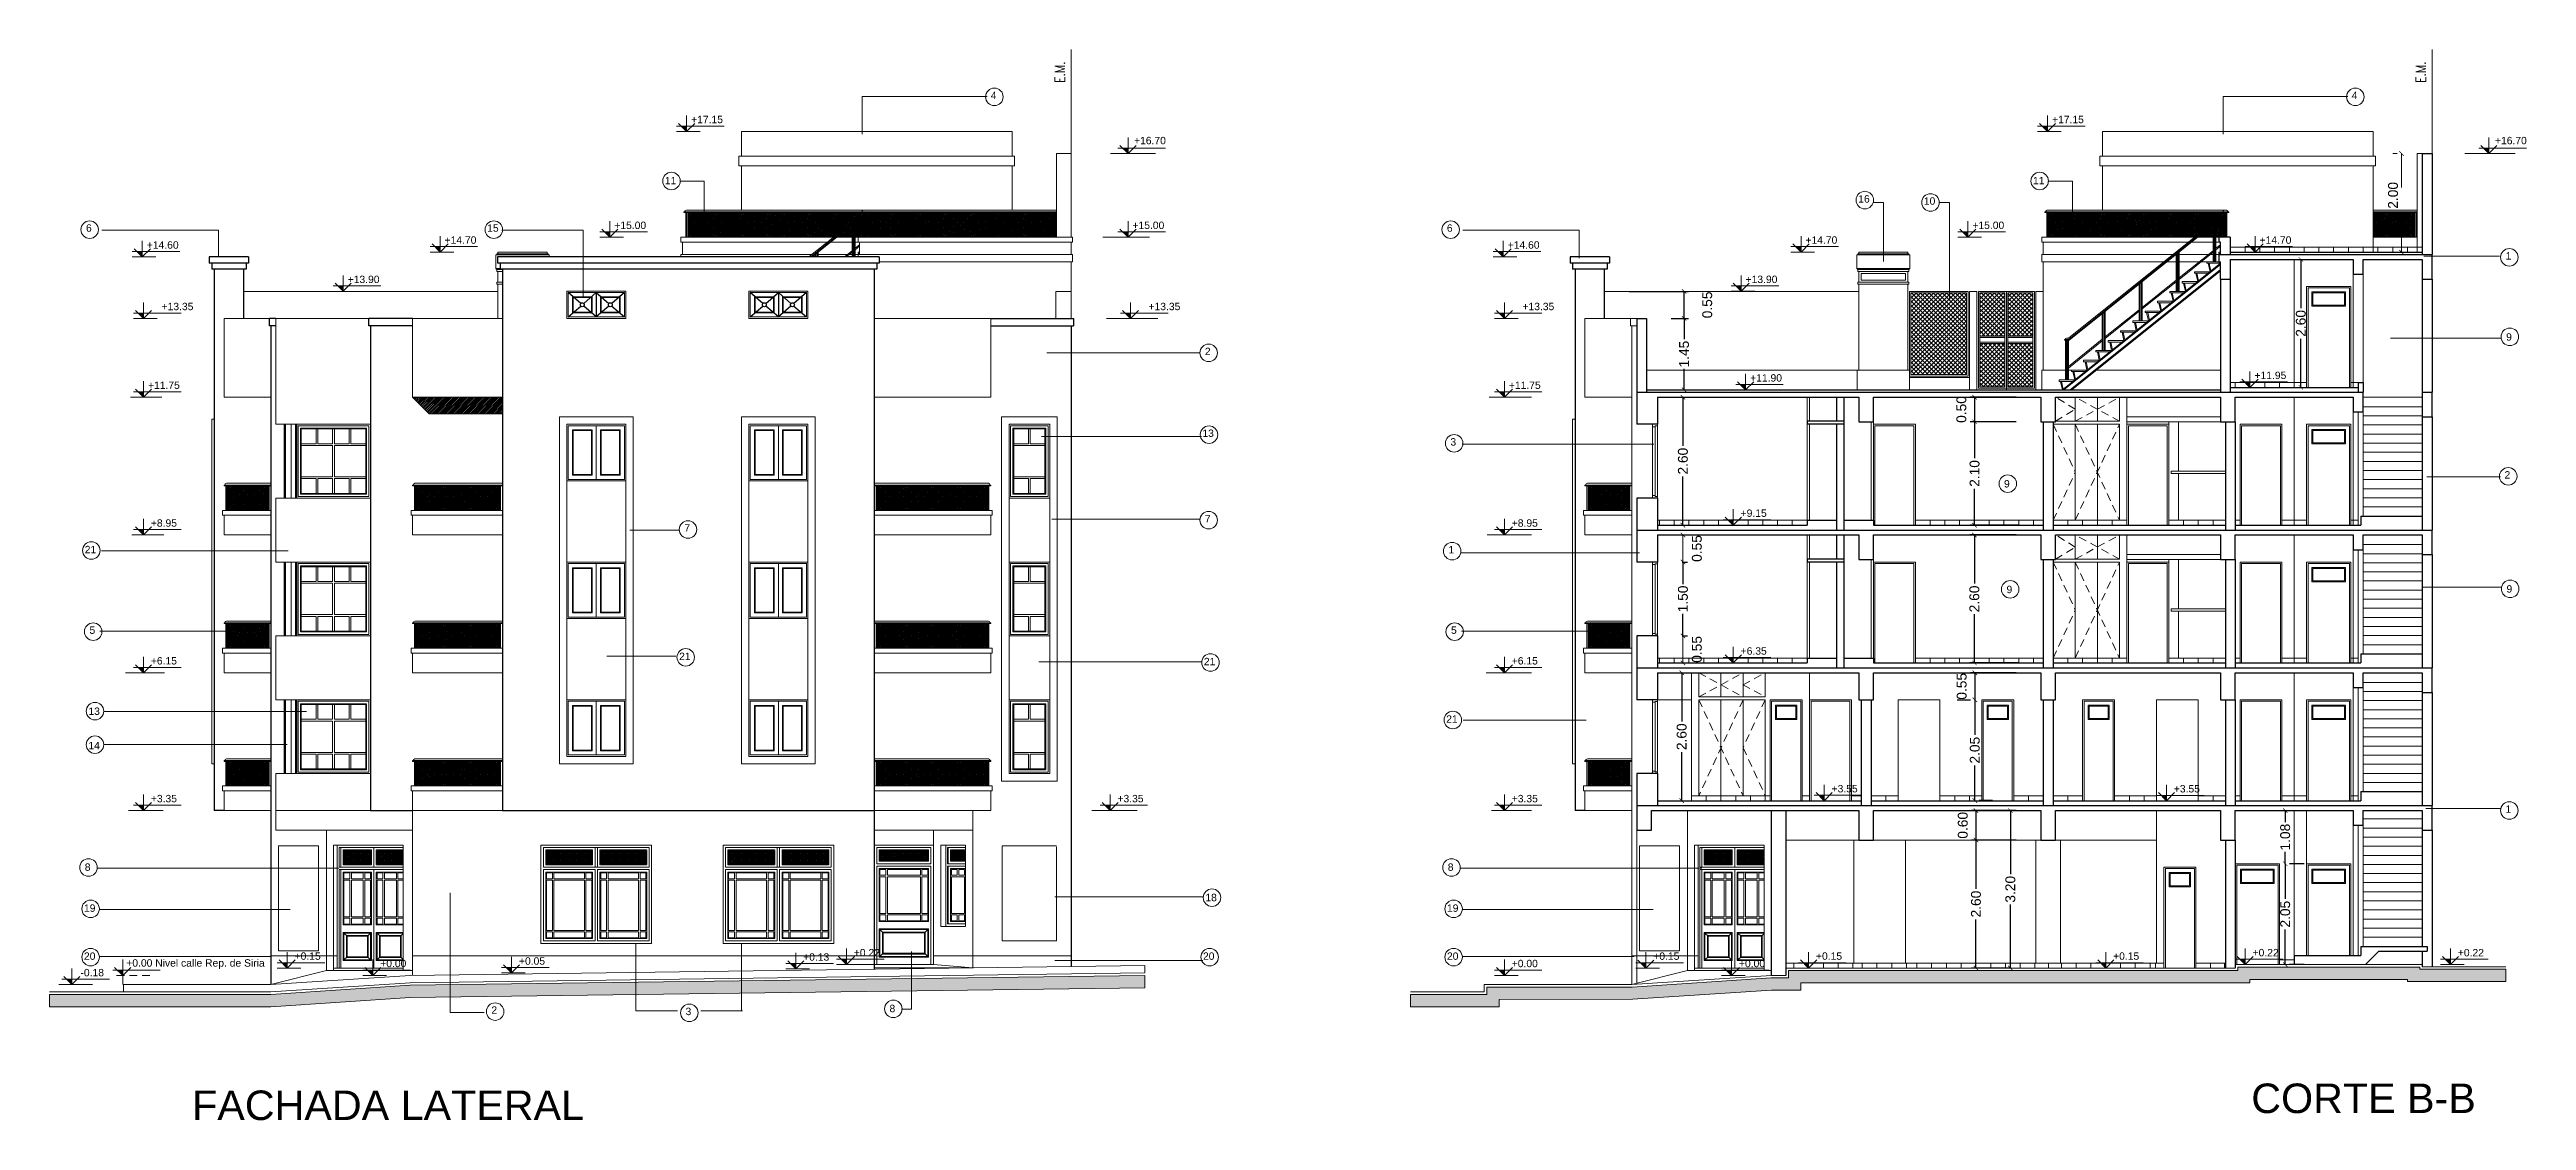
# Model space of a CAD drawing. Header units: millimetres. Extents: x 1578 to 2210, y 899 to 1032.
# Drawn here: x 1580 to 1630.3, y 899.2 to 921 of the extents above; entities that cross this region are included whole.
import ezdxf

# ---------------------------------------------------------------- set-up
doc = ezdxf.new("R2010")
doc.units = ezdxf.units.MM
doc.linetypes.add('DASHDOT2', pattern=[12.7, 6.35, -3.175, 0, -3.175])
doc.linetypes.add('HIDDEN2', pattern=[4.7625, 3.175, -1.5875])
for name, color, linetype, lineweight in [('CARPINTERIA', 7, 'Continuous', 18), ('COTAS', 7, 'Continuous', 15), ('EJES', 7, 'DASHDOT2', 13), ('ESTRUCTURA', 3, 'Continuous', 30), ('MUROS', 1, 'Continuous', 30), ('PISOS', 9, 'Continuous', 9), ('SANITARIOS', 7, 'Continuous', 20), ('TECHOS', 7, 'HIDDEN2', 15), ('TRAMAS', 7, 'Continuous', 15), ('UMBRALES', 7, 'Continuous', 18)]:
    doc.layers.add(name, color=color, linetype=linetype, lineweight=lineweight)
doc.styles.add('ROMANS', font='romans', dxfattribs={"height": 0.06})
doc.styles.add('STYLE1', font='ARIAL.TTF')
doc.dimstyles.get("Standard").update_dxf_attribs({"dimscale": 0, "dimtxt": 0.2, "dimasz": 0.09, "dimexe": 0.09, "dimexo": 0.5, "dimgap": 0.05, "dimtad": 0, "dimzin": 0, "dimdsep": 46, "dimtxsty": 'STYLE1', "dimblk1": 'ARCHTICK', "dimblk2": 'ARCHTICK', "dimsah": 1, "dimcen": 0, "dimadec": 0, "dimazin": 0, "dimtfac": 1, "dimtofl": 0, "dimtmove": 2, "dimatfit": 3, "dimldrblk": 'ARCHTICK', "dimfxl": 1, "dimtolj": 1, "dimtzin": 0, "dimarcsym": 0})
pattern_1 = [(45, (1567.39594, 830.101814), (-0.0176776695, 0.0176776695), []), (135, (1567.39594, 830.101814), (-0.0176776695, -0.0176776695), [])]
pattern_2 = [(135, (1570.943484, 830.101814), (0.0176776695, 0.0176776695), []), (45, (1570.943484, 830.101814), (0.0176776695, -0.0176776695), [])]
pattern_3 = [(135, (1598.597998, 830.101814), (0.0176776695, 0.0176776695), []), (45, (1598.597998, 830.101814), (0.0176776695, -0.0176776695), [])]
pattern_4 = [(45, (1569.506217, 830.101814), (-0.044194174, 0.044194174), []), (135, (1569.506217, 830.101814), (-0.044194174, -0.044194174), [])]

msp = doc.modelspace()

# ---------------------------------------------------------------- texts
at = {"layer": 'COTAS', "style": 'ROMANS', "width": 0.8}
for p in [(1600.644, 920.288), (1628.299, 920.288)]:
    msp.add_text('E.M.', height=0.2, rotation=90, dxfattribs=at).set_placement(p)
at = {"layer": 'COTAS', "ltscale": 0.1, "char_height": 0.15, "attachment_point": 5, "style": 'STYLE1'}
for s, insert in [('4', (1599.196, 920.031)), ('4', (1626.85, 920.031)), ('+17.15', (1593.374, 919.542)), ('+17.15', (1621.028, 919.542)), ('+16.70', (1602.374, 919.114)), ('+16.70', (1630.029, 919.114)), ('11', (1592.633, 918.301)), ('11', (1620.434, 918.301)), ('16', (1616.883, 917.928)), ('10', (1618.217, 917.885)), ('6', (1580.812, 917.336)), ('+14.60', (1582.313, 916.992)), ('+14.70', (1588.364, 917.092)), ('15', (1589.023, 917.336)), ('+15.00', (1591.813, 917.392)), ('+15.00', (1602.342, 917.392)), ('6', (1608.466, 917.336)), ('+14.60', (1609.967, 916.992)), ('+14.70', (1616.018, 917.092)), ('+15.00', (1619.41, 917.392)), ('+14.70', (1625.245, 917.092)), ('1', (1629.98, 916.772)), ('+13.90', (1586.395, 916.293)), ('+13.90', (1614.801, 916.293)), ('+13.35', (1582.613, 915.742)), ('+13.35', (1602.668, 915.742)), ('+13.35', (1610.267, 915.742)), ('9', (1629.99, 915.123)), ('2', (1603.548, 914.83)), ('+11.75', (1582.337, 914.142)), ('+11.75', (1609.991, 914.142)), ('+11.90', (1614.894, 914.291)), ('+11.95', (1625.142, 914.342)), ('13', (1603.556, 913.167)), ('3', (1608.538, 912.991)), ('9', (1619.787, 912.139)), ('2', (1629.957, 912.321)), ('+9.15', (1614.642, 911.542)), ('+8.95', (1582.337, 911.342)), ('7', (1592.97, 911.241)), ('7', (1603.548, 911.431)), ('+8.95', (1609.991, 911.342)), ('21', (1580.844, 910.804)), ('1', (1608.498, 910.802)), ('9', (1619.838, 909.992)), ('9', (1629.998, 910.003)), ('5', (1580.883, 909.165)), ('5', (1608.55, 909.165)), ('+6.15', (1582.337, 908.542)), ('21', (1592.923, 908.634)), ('21', (1603.586, 908.528)), ('+6.15', (1609.991, 908.542)), ('+6.35', (1614.642, 908.742)), ('13', (1580.919, 907.518)), ('21', (1608.51, 907.36)), ('14', (1580.919, 906.821)), ('+3.55', (1616.49, 905.943)), ('+3.55', (1623.445, 905.942)), ('+3.35', (1582.337, 905.742)), ('+3.35', (1601.979, 905.742)), ('+3.35', (1609.991, 905.742)), ('1', (1629.979, 905.531)), ('8', (1580.787, 904.35)), ('8', (1608.484, 904.35)), ('19', (1580.829, 903.517)), ('18', (1603.617, 903.732)), ('19', (1608.526, 903.517)), ('20', (1580.829, 902.541)), ('+0.00 Nivel calle Rep. de Siria', (1582.979, 902.381)), ('+0.15', (1585.258, 902.542)), ('+0.00', (1586.998, 902.392)), ('+0.05', (1589.817, 902.442)), ('+0.13', (1595.592, 902.524)), ('+0.22', (1596.621, 902.612)), ('20', (1603.568, 902.541)), ('20', (1608.526, 902.541)), ('+0.00', (1609.991, 902.391)), ('+0.15', (1612.867, 902.541)), ('+0.00', (1614.608, 902.391)), ('+0.15', (1616.173, 902.542)), ('+0.15', (1622.211, 902.542)), ('+0.22', (1625.045, 902.612)), ('+0.22', (1629.216, 902.612)), ('-0.18', (1580.88, 902.206)), ('2', (1589.05, 901.446)), ('3', (1592.995, 901.417)), ('8', (1597.14, 901.477))]:
    msp.add_mtext(s, dxfattribs=dict(at, insert=insert))
at = {"layer": 'COTAS', "ltscale": 0.05, "char_height": 0.2, "attachment_point": 5, "rotation": 90, "style": 'STYLE1'}
for s, insert in [('\\A1;2.00', (1627.634, 918.001)), ('\\A1;0.55', (1613.488, 910.825)), ('\\A1;0.55', (1613.488, 908.775))]:
    msp.add_mtext(s, dxfattribs=dict(at, insert=insert))
at = {"layer": 'MUROS', "color": 0, "style": 'STYLE1'}
for s, p in [('CORTE B-B', (1624.753, 899.353)), ('FACHADA LATERAL', (1582.91, 899.211))]:
    msp.add_text(s, height=0.6, dxfattribs=at).set_placement(p)

# ---------------------------------------------------------------- blocks, each defined once
blk = doc.blocks.new('_ARCHTICK')
at = {"color": 0, "linetype": 'ByBlock', "const_width": 0.15}
blk.add_lwpolyline([(-0.5, -0.5), (0.5, 0.5)], dxfattribs=at)
blk = doc.blocks.new('*D52')
at = {"layer": 'COTAS', "color": 0, "lineweight": -2, "ltscale": 0.05}
for p, q in [((1612.112, 916.05), (1613.318, 916.05)), ((1613.228, 915.5), (1613.228, 916.05)), ((1612.967, 915.5), (1613.318, 915.5))]:
    blk.add_line(p, q, dxfattribs=at)
at = {"layer": 'DEFPOINTS', "color": 0, "ltscale": 0.05}
for p in [(1611.612, 916.05), (1613.228, 916.05), (1612.467, 915.5)]:
    blk.add_point(p, dxfattribs=at)
at = {"layer": 'COTAS', "color": 0, "lineweight": -2, "ltscale": 0.05, "xscale": 0.09, "yscale": 0.09, "zscale": 0.09}
for p, rotation in [((1613.228, 916.05), 90), ((1613.228, 915.5), 270)]:
    blk.add_blockref('_ARCHTICK', p, dxfattribs=dict(at, rotation=rotation))
at = {"layer": 'COTAS', "color": 0, "ltscale": 0.05, "insert": (1613.699, 915.775), "char_height": 0.2, "attachment_point": 5, "rotation": 90, "style": 'STYLE1'}
blk.add_mtext('\\A1;0.55', dxfattribs=at)
blk = doc.blocks.new('*D53')
at = {"layer": 'COTAS', "color": 0, "lineweight": -2, "ltscale": 0.05}
for p, q in [((1612.967, 915.5), (1613.318, 915.5)), ((1613.228, 915.5), (1613.228, 915.076)), ((1612.967, 914.05), (1613.318, 914.05)), ((1613.228, 914.05), (1613.228, 914.474))]:
    blk.add_line(p, q, dxfattribs=at)
at = {"layer": 'DEFPOINTS', "color": 0, "ltscale": 0.05}
for p in [(1612.467, 915.5), (1613.228, 915.5), (1612.467, 914.05)]:
    blk.add_point(p, dxfattribs=at)
at = {"layer": 'COTAS', "color": 0, "lineweight": -2, "ltscale": 0.05, "xscale": 0.09, "yscale": 0.09, "zscale": 0.09}
for p, rotation in [((1613.228, 915.5), 90), ((1613.228, 914.05), 270)]:
    blk.add_blockref('_ARCHTICK', p, dxfattribs=dict(at, rotation=rotation))
at = {"layer": 'COTAS', "color": 0, "ltscale": 0.05, "insert": (1613.228, 914.775), "char_height": 0.2, "attachment_point": 5, "rotation": 90, "style": 'STYLE1'}
blk.add_mtext('\\A1;1.45', dxfattribs=at)
blk = doc.blocks.new('*D57')
at = {"layer": 'COTAS', "color": 0, "lineweight": -2, "ltscale": 0.05}
for p, q in [((1625.127, 905.5), (1625.353, 905.5)), ((1625.443, 905.5), (1625.443, 905.261)), ((1625.443, 904.42), (1625.443, 904.66)), ((1625.827, 904.42), (1625.533, 904.42))]:
    blk.add_line(p, q, dxfattribs=at)
at = {"layer": 'DEFPOINTS', "color": 0, "ltscale": 0.05}
for p in [(1625.627, 905.5), (1625.327, 904.42), (1625.443, 904.42)]:
    blk.add_point(p, dxfattribs=at)
at = {"layer": 'COTAS', "color": 0, "lineweight": -2, "ltscale": 0.05, "xscale": 0.09, "yscale": 0.09, "zscale": 0.09}
for p, rotation in [((1625.443, 905.5), 90), ((1625.443, 904.42), 270)]:
    blk.add_blockref('_ARCHTICK', p, dxfattribs=dict(at, rotation=rotation))
at = {"layer": 'COTAS', "color": 0, "ltscale": 0.05, "insert": (1625.443, 904.96), "char_height": 0.2, "attachment_point": 5, "rotation": 90, "style": 'STYLE1'}
blk.add_mtext('\\A1;1.08', dxfattribs=at)
blk = doc.blocks.new('*D58')
at = {"layer": 'COTAS', "color": 0, "lineweight": -2, "ltscale": 0.05}
for p, q in [((1619.977, 905.5), (1619.768, 905.5)), ((1619.858, 905.5), (1619.858, 904.21)), ((1619.858, 902.3), (1619.858, 903.591)), ((1619.858, 902.3), (1619.768, 902.3))]:
    blk.add_line(p, q, dxfattribs=at)
at = {"layer": 'DEFPOINTS', "color": 0, "ltscale": 0.05}
for p in [(1620.477, 905.5), (1619.858, 902.3), (1620.358, 902.3)]:
    blk.add_point(p, dxfattribs=at)
at = {"layer": 'COTAS', "color": 0, "lineweight": -2, "ltscale": 0.05, "xscale": 0.09, "yscale": 0.09, "zscale": 0.09}
for p, rotation in [((1619.858, 905.5), 90), ((1619.858, 902.3), 270)]:
    blk.add_blockref('_ARCHTICK', p, dxfattribs=dict(at, rotation=rotation))
at = {"layer": 'COTAS', "color": 0, "ltscale": 0.05, "insert": (1619.858, 903.9), "char_height": 0.2, "attachment_point": 5, "rotation": 90, "style": 'STYLE1'}
blk.add_mtext('\\A1;3.20', dxfattribs=at)
blk = doc.blocks.new('*D59')
at = {"layer": 'COTAS', "color": 0, "lineweight": -2, "ltscale": 0.05}
for p, q in [((1619.977, 904.9), (1619.069, 904.9)), ((1619.159, 904.9), (1619.159, 903.911)), ((1619.159, 902.3), (1619.159, 903.289)), ((1619.858, 902.3), (1619.069, 902.3))]:
    blk.add_line(p, q, dxfattribs=at)
at = {"layer": 'DEFPOINTS', "color": 0, "ltscale": 0.05}
for p in [(1620.477, 904.9), (1619.159, 902.3), (1620.358, 902.3)]:
    blk.add_point(p, dxfattribs=at)
at = {"layer": 'COTAS', "color": 0, "lineweight": -2, "ltscale": 0.05, "xscale": 0.09, "yscale": 0.09, "zscale": 0.09}
for p, rotation in [((1619.159, 904.9), 90), ((1619.159, 902.3), 270)]:
    blk.add_blockref('_ARCHTICK', p, dxfattribs=dict(at, rotation=rotation))
at = {"layer": 'COTAS', "color": 0, "ltscale": 0.05, "insert": (1619.159, 903.6), "char_height": 0.2, "attachment_point": 5, "rotation": 90, "style": 'STYLE1'}
blk.add_mtext('\\A1;2.60', dxfattribs=at)
blk = doc.blocks.new('*D60')
at = {"layer": 'COTAS', "color": 0, "lineweight": -2, "ltscale": 0.05}
for p, q in [((1625.443, 904.42), (1625.443, 903.707)), ((1625.827, 904.42), (1625.533, 904.42)), ((1625.443, 902.37), (1625.443, 903.083)), ((1625.827, 902.37), (1625.533, 902.37))]:
    blk.add_line(p, q, dxfattribs=at)
at = {"layer": 'DEFPOINTS', "color": 0, "ltscale": 0.05}
for p in [(1625.327, 904.42), (1625.327, 902.37), (1625.443, 902.37)]:
    blk.add_point(p, dxfattribs=at)
at = {"layer": 'COTAS', "color": 0, "lineweight": -2, "ltscale": 0.05, "xscale": 0.09, "yscale": 0.09, "zscale": 0.09}
for p, rotation in [((1625.443, 904.42), 90), ((1625.443, 902.37), 270)]:
    blk.add_blockref('_ARCHTICK', p, dxfattribs=dict(at, rotation=rotation))
at = {"layer": 'COTAS', "color": 0, "ltscale": 0.05, "insert": (1625.443, 903.395), "char_height": 0.2, "attachment_point": 5, "rotation": 90, "style": 'STYLE1'}
blk.add_mtext('\\A1;2.05', dxfattribs=at)
blk = doc.blocks.new('*D61')
at = {"layer": 'COTAS', "color": 0, "lineweight": -2, "ltscale": 0.05}
for p, q in [((1624.827, 916.7), (1625.851, 916.7)), ((1625.761, 916.7), (1625.761, 915.711)), ((1625.761, 914.1), (1625.761, 915.089)), ((1624.827, 914.1), (1625.851, 914.1))]:
    blk.add_line(p, q, dxfattribs=at)
at = {"layer": 'DEFPOINTS', "color": 0, "ltscale": 0.05}
for p in [(1624.327, 916.7), (1624.327, 914.1), (1625.761, 914.1)]:
    blk.add_point(p, dxfattribs=at)
at = {"layer": 'COTAS', "color": 0, "lineweight": -2, "ltscale": 0.05, "xscale": 0.09, "yscale": 0.09, "zscale": 0.09}
for p, rotation in [((1625.761, 916.7), 90), ((1625.761, 914.1), 270)]:
    blk.add_blockref('_ARCHTICK', p, dxfattribs=dict(at, rotation=rotation))
at = {"layer": 'COTAS', "color": 0, "ltscale": 0.05, "insert": (1625.761, 915.4), "char_height": 0.2, "attachment_point": 5, "rotation": 90, "style": 'STYLE1'}
blk.add_mtext('\\A1;2.60', dxfattribs=at)
blk = doc.blocks.new('*D62')
at = {"layer": 'COTAS', "color": 0, "lineweight": -2, "ltscale": 0.05}
for p, q in [((1619.977, 911.1), (1619.037, 911.1)), ((1619.127, 911.1), (1619.127, 910.111)), ((1619.127, 908.5), (1619.127, 909.489)), ((1620.027, 908.5), (1619.037, 908.5))]:
    blk.add_line(p, q, dxfattribs=at)
at = {"layer": 'DEFPOINTS', "color": 0, "ltscale": 0.05}
for p in [(1620.477, 911.1), (1619.127, 908.5), (1620.527, 908.5)]:
    blk.add_point(p, dxfattribs=at)
at = {"layer": 'COTAS', "color": 0, "lineweight": -2, "ltscale": 0.05, "xscale": 0.09, "yscale": 0.09, "zscale": 0.09}
for p, rotation in [((1619.127, 911.1), 90), ((1619.127, 908.5), 270)]:
    blk.add_blockref('_ARCHTICK', p, dxfattribs=dict(at, rotation=rotation))
at = {"layer": 'COTAS', "color": 0, "ltscale": 0.05, "insert": (1619.127, 909.8), "char_height": 0.2, "attachment_point": 5, "rotation": 90, "style": 'STYLE1'}
blk.add_mtext('\\A1;2.60', dxfattribs=at)
blk = doc.blocks.new('*D63')
at = {"layer": 'COTAS', "color": 0, "lineweight": -2, "ltscale": 0.05}
for p, q in [((1613.187, 910.55), (1613.295, 910.55)), ((1613.205, 910.55), (1613.205, 910.1)), ((1613.187, 909.05), (1613.295, 909.05)), ((1613.205, 909.05), (1613.205, 909.5))]:
    blk.add_line(p, q, dxfattribs=at)
at = {"layer": 'DEFPOINTS', "color": 0, "ltscale": 0.05}
for p in [(1612.687, 910.55), (1612.687, 909.05), (1613.205, 909.05)]:
    blk.add_point(p, dxfattribs=at)
at = {"layer": 'COTAS', "color": 0, "lineweight": -2, "ltscale": 0.05, "xscale": 0.09, "yscale": 0.09, "zscale": 0.09}
for p, rotation in [((1613.205, 910.55), 90), ((1613.205, 909.05), 270)]:
    blk.add_blockref('_ARCHTICK', p, dxfattribs=dict(at, rotation=rotation))
at = {"layer": 'COTAS', "color": 0, "ltscale": 0.05, "insert": (1613.205, 909.8), "char_height": 0.2, "attachment_point": 5, "rotation": 90, "style": 'STYLE1'}
blk.add_mtext('\\A1;1.50', dxfattribs=at)
blk = doc.blocks.new('*D64')
at = {"layer": 'COTAS', "color": 0, "lineweight": -2, "ltscale": 0.05}
for p, q in [((1613.179, 908.3), (1613.179, 907.311)), ((1613.187, 908.3), (1613.269, 908.3)), ((1613.179, 905.7), (1613.179, 906.689)), ((1613.187, 905.7), (1613.269, 905.7))]:
    blk.add_line(p, q, dxfattribs=at)
at = {"layer": 'DEFPOINTS', "color": 0, "ltscale": 0.05}
for p in [(1612.687, 908.3), (1612.687, 905.7), (1613.179, 905.7)]:
    blk.add_point(p, dxfattribs=at)
at = {"layer": 'COTAS', "color": 0, "lineweight": -2, "ltscale": 0.05, "xscale": 0.09, "yscale": 0.09, "zscale": 0.09}
for p, rotation in [((1613.179, 908.3), 90), ((1613.179, 905.7), 270)]:
    blk.add_blockref('_ARCHTICK', p, dxfattribs=dict(at, rotation=rotation))
at = {"layer": 'COTAS', "color": 0, "ltscale": 0.05, "insert": (1613.179, 907), "char_height": 0.2, "attachment_point": 5, "rotation": 90, "style": 'STYLE1'}
blk.add_mtext('\\A1;2.60', dxfattribs=at)
blk = doc.blocks.new('*D65')
at = {"layer": 'COTAS', "color": 0, "lineweight": -2, "ltscale": 0.05}
for p, q in [((1619.977, 905.5), (1619.069, 905.5)), ((1619.159, 905.5), (1619.159, 904.9)), ((1619.977, 904.9), (1619.069, 904.9))]:
    blk.add_line(p, q, dxfattribs=at)
at = {"layer": 'DEFPOINTS', "color": 0, "ltscale": 0.05}
for p in [(1620.477, 905.5), (1619.159, 904.9), (1620.477, 904.9)]:
    blk.add_point(p, dxfattribs=at)
at = {"layer": 'COTAS', "color": 0, "lineweight": -2, "ltscale": 0.05, "xscale": 0.09, "yscale": 0.09, "zscale": 0.09}
for p, rotation in [((1619.159, 905.5), 90), ((1619.159, 904.9), 270)]:
    blk.add_blockref('_ARCHTICK', p, dxfattribs=dict(at, rotation=rotation))
at = {"layer": 'COTAS', "color": 0, "ltscale": 0.05, "insert": (1618.892, 905.2), "char_height": 0.2, "attachment_point": 5, "rotation": 90, "style": 'STYLE1'}
blk.add_mtext('\\A1;0.60', dxfattribs=at)
blk = doc.blocks.new('*D66')
at = {"layer": 'COTAS', "color": 0, "lineweight": -2, "ltscale": 0.05}
for p, q in [((1618.777, 907.75), (1619.046, 907.75)), ((1619.136, 907.75), (1619.136, 907.04)), ((1619.136, 905.705), (1619.136, 906.415)), ((1619.496, 905.705), (1619.226, 905.705))]:
    blk.add_line(p, q, dxfattribs=at)
at = {"layer": 'DEFPOINTS', "color": 0, "ltscale": 0.05}
for p in [(1619.277, 907.75), (1618.996, 905.705), (1619.136, 905.705)]:
    blk.add_point(p, dxfattribs=at)
at = {"layer": 'COTAS', "color": 0, "lineweight": -2, "ltscale": 0.05, "xscale": 0.09, "yscale": 0.09, "zscale": 0.09}
for p, rotation in [((1619.136, 907.75), 90), ((1619.136, 905.705), 270)]:
    blk.add_blockref('_ARCHTICK', p, dxfattribs=dict(at, rotation=rotation))
at = {"layer": 'COTAS', "color": 0, "ltscale": 0.05, "insert": (1619.136, 906.727), "char_height": 0.2, "attachment_point": 5, "rotation": 90, "style": 'STYLE1'}
blk.add_mtext('\\A1;2.05', dxfattribs=at)
blk = doc.blocks.new('*D67')
at = {"layer": 'COTAS', "color": 0, "lineweight": -2, "ltscale": 0.05}
for p, q in [((1619.977, 908.3), (1619.046, 908.3)), ((1619.136, 908.3), (1619.136, 907.75)), ((1618.777, 907.75), (1619.046, 907.75))]:
    blk.add_line(p, q, dxfattribs=at)
at = {"layer": 'DEFPOINTS', "color": 0, "ltscale": 0.05}
for p in [(1620.477, 908.3), (1619.136, 907.75), (1619.277, 907.75)]:
    blk.add_point(p, dxfattribs=at)
at = {"layer": 'COTAS', "color": 0, "lineweight": -2, "ltscale": 0.05, "xscale": 0.09, "yscale": 0.09, "zscale": 0.09}
for p, rotation in [((1619.136, 908.3), 90), ((1619.136, 907.75), 270)]:
    blk.add_blockref('_ARCHTICK', p, dxfattribs=dict(at, rotation=rotation))
at = {"layer": 'COTAS', "color": 0, "ltscale": 0.05, "insert": (1618.869, 908.025), "char_height": 0.2, "attachment_point": 5, "rotation": 90, "style": 'STYLE1'}
blk.add_mtext('\\A1;0.55', dxfattribs=at)
blk = doc.blocks.new('*D68')
at = {"layer": 'COTAS', "color": 0, "lineweight": -2, "ltscale": 0.05}
for p, q in [((1613.187, 913.9), (1613.294, 913.9)), ((1613.204, 913.9), (1613.204, 912.911)), ((1613.204, 911.3), (1613.204, 912.289)), ((1613.187, 911.3), (1613.294, 911.3))]:
    blk.add_line(p, q, dxfattribs=at)
at = {"layer": 'DEFPOINTS', "color": 0, "ltscale": 0.05}
for p in [(1612.687, 913.9), (1612.687, 911.3), (1613.204, 911.3)]:
    blk.add_point(p, dxfattribs=at)
at = {"layer": 'COTAS', "color": 0, "lineweight": -2, "ltscale": 0.05, "xscale": 0.09, "yscale": 0.09, "zscale": 0.09}
for p, rotation in [((1613.204, 913.9), 90), ((1613.204, 911.3), 270)]:
    blk.add_blockref('_ARCHTICK', p, dxfattribs=dict(at, rotation=rotation))
at = {"layer": 'COTAS', "color": 0, "ltscale": 0.05, "insert": (1613.204, 912.6), "char_height": 0.2, "attachment_point": 5, "rotation": 90, "style": 'STYLE1'}
blk.add_mtext('\\A1;2.60', dxfattribs=at)
blk = doc.blocks.new('*D69')
at = {"layer": 'COTAS', "color": 0, "lineweight": -2, "ltscale": 0.05}
for p, q in [((1619.977, 913.4), (1619.041, 913.4)), ((1619.131, 913.4), (1619.131, 912.661)), ((1619.131, 911.3), (1619.131, 912.039)), ((1620.027, 911.3), (1619.041, 911.3))]:
    blk.add_line(p, q, dxfattribs=at)
at = {"layer": 'DEFPOINTS', "color": 0, "ltscale": 0.05}
for p in [(1620.477, 913.4), (1619.131, 911.3), (1620.527, 911.3)]:
    blk.add_point(p, dxfattribs=at)
at = {"layer": 'COTAS', "color": 0, "lineweight": -2, "ltscale": 0.05, "xscale": 0.09, "yscale": 0.09, "zscale": 0.09}
for p, rotation in [((1619.131, 913.4), 90), ((1619.131, 911.3), 270)]:
    blk.add_blockref('_ARCHTICK', p, dxfattribs=dict(at, rotation=rotation))
at = {"layer": 'COTAS', "color": 0, "ltscale": 0.05, "insert": (1619.131, 912.35), "char_height": 0.2, "attachment_point": 5, "rotation": 90, "style": 'STYLE1'}
blk.add_mtext('\\A1;2.10', dxfattribs=at)
blk = doc.blocks.new('*D70')
at = {"layer": 'COTAS', "color": 0, "lineweight": -2, "ltscale": 0.05}
for p, q in [((1619.977, 913.9), (1619.041, 913.9)), ((1619.131, 913.9), (1619.131, 913.4)), ((1619.977, 913.4), (1619.041, 913.4))]:
    blk.add_line(p, q, dxfattribs=at)
at = {"layer": 'DEFPOINTS', "color": 0, "ltscale": 0.05}
for p in [(1620.477, 913.9), (1619.131, 913.4), (1620.477, 913.4)]:
    blk.add_point(p, dxfattribs=at)
at = {"layer": 'COTAS', "color": 0, "lineweight": -2, "ltscale": 0.05, "xscale": 0.09, "yscale": 0.09, "zscale": 0.09}
for p, rotation in [((1619.131, 913.9), 90), ((1619.131, 913.4), 270)]:
    blk.add_blockref('_ARCHTICK', p, dxfattribs=dict(at, rotation=rotation))
at = {"layer": 'COTAS', "color": 0, "ltscale": 0.05, "insert": (1618.863, 913.65), "char_height": 0.2, "attachment_point": 5, "rotation": 90, "style": 'STYLE1'}
blk.add_mtext('\\A1;0.50', dxfattribs=at)

# ---------------------------------------------------------------- dimensions: what is measured, and where the dimension line sits
at = {"layer": 'COTAS', "ltscale": 0.05}
for base, p1, p2, picture, middle in [((1625.761, 914.1), (1624.327, 916.7), (1624.327, 914.1), '*D61', (1625.761, 915.4)), ((1613.228, 916.05), (1612.467, 915.5), (1611.612, 916.05), '*D52', (1613.699, 915.775)), ((1613.228, 915.5), (1612.467, 914.05), (1612.467, 915.5), '*D53', (1613.228, 914.775)), ((1613.204, 911.3), (1612.687, 913.9), (1612.687, 911.3), '*D68', (1613.204, 912.6)), ((1619.131, 913.4), (1620.477, 913.9), (1620.477, 913.4), '*D70', (1618.863, 913.65)), ((1619.131, 911.3), (1620.477, 913.4), (1620.527, 911.3), '*D69', (1619.131, 912.35)), ((1619.127, 908.5), (1620.477, 911.1), (1620.527, 908.5), '*D62', (1619.127, 909.8)), ((1613.205, 909.05), (1612.687, 910.55), (1612.687, 909.05), '*D63', (1613.205, 909.8)), ((1613.179, 905.7), (1612.687, 908.3), (1612.687, 905.7), '*D64', (1613.179, 907)), ((1619.136, 907.75), (1620.477, 908.3), (1619.277, 907.75), '*D67', (1618.869, 908.025)), ((1619.1358, 905.7047), (1619.2774, 907.7502), (1618.9964, 905.7047), '*D66', (1619.1358, 906.7275)), ((1619.159, 904.9), (1620.477, 905.5), (1620.477, 904.9), '*D65', (1618.892, 905.2)), ((1619.858, 902.3), (1620.477, 905.5), (1620.358, 902.3), '*D58', (1619.858, 903.9)), ((1625.443, 904.42), (1625.627, 905.5), (1625.327, 904.42), '*D57', (1625.443, 904.96)), ((1619.159, 902.3), (1620.477, 904.9), (1620.358, 902.3), '*D59', (1619.159, 903.6)), ((1625.443, 902.37), (1625.327, 904.42), (1625.327, 902.37), '*D60', (1625.443, 903.395))]:
    dim = msp.add_linear_dim(base=base, p1=p1, p2=p2, angle=90, dimstyle='Standard', override={"dimscale": 1}, dxfattribs=at)
    dim.commit()
    dim.dimension.update_dxf_attribs({"geometry": picture, "text_midpoint": middle})

# ---------------------------------------------------------------- hatches: boundary and pattern name
at = {"layer": 'COTAS', "ltscale": 0.05}
for points in [[(1592.959, 919.409), (1592.85, 919.409), (1592.959, 919.3)], [(1620.614, 919.409), (1620.505, 919.409), (1620.614, 919.3)], [(1601.928, 918.959), (1601.819, 918.959), (1601.928, 918.85)], [(1629.582, 918.959), (1629.473, 918.959), (1629.582, 918.85)], [(1591.398, 917.259), (1591.289, 917.259), (1591.398, 917.15)], [(1601.928, 917.259), (1601.819, 917.259), (1601.928, 917.15)], [(1618.995, 917.259), (1618.887, 917.259), (1618.995, 917.15)], [(1581.898, 916.859), (1581.79, 916.859), (1581.898, 916.75)], [(1587.949, 916.959), (1587.84, 916.959), (1587.949, 916.85)], [(1609.553, 916.859), (1609.444, 916.859), (1609.553, 916.75)], [(1615.604, 916.959), (1615.495, 916.959), (1615.604, 916.85)], [(1624.831, 916.959), (1624.722, 916.959), (1624.831, 916.85)], [(1585.98, 916.16), (1585.871, 916.16), (1585.98, 916.051)], [(1614.387, 916.16), (1614.278, 916.16), (1614.387, 916.051)], [(1581.922, 915.609), (1581.813, 915.609), (1581.922, 915.5)], [(1601.978, 915.609), (1601.869, 915.609), (1601.978, 915.5)], [(1609.577, 915.609), (1609.468, 915.609), (1609.577, 915.5)], [(1614.479, 914.159), (1614.37, 914.159), (1614.479, 914.05)], [(1624.727, 914.209), (1624.619, 914.209), (1624.727, 914.1)], [(1581.922, 914.009), (1581.813, 914.009), (1581.922, 913.9)], [(1609.577, 914.009), (1609.468, 914.009), (1609.577, 913.9)], [(1581.922, 911.209), (1581.813, 911.209), (1581.922, 911.1)], [(1609.577, 911.209), (1609.468, 911.209), (1609.577, 911.1)], [(1614.227, 911.409), (1614.119, 911.409), (1614.227, 911.3)], [(1614.227, 908.609), (1614.119, 908.609), (1614.227, 908.5)], [(1581.922, 908.409), (1581.813, 908.409), (1581.922, 908.3)], [(1609.577, 908.409), (1609.468, 908.409), (1609.577, 908.3)], [(1581.922, 905.609), (1581.813, 905.609), (1581.922, 905.5)], [(1601.564, 905.609), (1601.456, 905.609), (1601.564, 905.5)], [(1609.577, 905.609), (1609.468, 905.609), (1609.577, 905.5)], [(1616.076, 905.81), (1615.967, 905.81), (1616.076, 905.701)], [(1623.031, 905.809), (1622.922, 905.809), (1623.031, 905.7)], [(1596.207, 902.479), (1596.098, 902.479), (1596.207, 902.37)], [(1624.631, 902.479), (1624.522, 902.479), (1624.631, 902.37)], [(1628.801, 902.479), (1628.693, 902.479), (1628.801, 902.37)], [(1580.465, 902.073), (1580.356, 902.073), (1580.465, 901.964)], [(1581.5, 902.258), (1581.391, 902.258), (1581.5, 902.15)], [(1584.843, 902.409), (1584.735, 902.409), (1584.843, 902.3)], [(1586.584, 902.259), (1586.475, 902.259), (1586.584, 902.15)], [(1589.402, 902.309), (1589.294, 902.309), (1589.402, 902.2)], [(1595.177, 902.391), (1595.069, 902.391), (1595.177, 902.282)], [(1609.577, 902.258), (1609.468, 902.258), (1609.577, 902.15)], [(1612.453, 902.408), (1612.344, 902.408), (1612.453, 902.3)], [(1614.193, 902.258), (1614.084, 902.258), (1614.193, 902.15)], [(1615.758, 902.409), (1615.65, 902.409), (1615.758, 902.3)], [(1621.796, 902.409), (1621.688, 902.409), (1621.796, 902.3)]]:
    msp.add_hatch(color=256, dxfattribs=at).paths.add_polyline_path(points)
at = {"layer": 'PISOS', "ltscale": 0.1}
h = msp.add_hatch(dxfattribs=at)
h.set_pattern_fill('ANSI37', color=256, scale=0.2, style=0)
h.set_pattern_definition([(45, (1611.177198, 841.251814), (-0.0176776695, 0.0176776695), []), (135, (1611.177198, 841.251814), (-0.0176776695, -0.0176776695), [])])
h.paths.add_polyline_path([(1593.04, 917.188), (1593.52, 917.188), (1593.52, 917.613), (1593.04, 917.613)])
h = msp.add_hatch(dxfattribs=at)
h.set_pattern_fill('ANSI37', color=256, scale=0.2, style=0)
h.set_pattern_definition([(45, (1611.714698, 841.251814), (-0.0176776695, 0.0176776695), []), (135, (1611.714698, 841.251814), (-0.0176776695, -0.0176776695), [])])
h.paths.add_polyline_path([(1593.578, 917.188), (1594.058, 917.188), (1594.058, 917.613), (1593.578, 917.613)])
h = msp.add_hatch(dxfattribs=at)
h.set_pattern_fill('ANSI37', color=256, scale=0.2, style=0)
h.set_pattern_definition([(45, (1612.252198, 841.251814), (-0.0176776695, 0.0176776695), []), (135, (1612.252198, 841.251814), (-0.0176776695, -0.0176776695), [])])
h.paths.add_polyline_path([(1594.115, 917.188), (1594.595, 917.188), (1594.595, 917.613), (1594.115, 917.613)])
h = msp.add_hatch(dxfattribs=at)
h.set_pattern_fill('ANSI37', color=256, scale=0.2, style=0)
h.set_pattern_definition([(45, (1533.730254, 829.83364), (-0.0176776695, 0.0176776695), []), (135, (1533.730254, 829.83364), (-0.0176776695, -0.0176776695), [])])
h.paths.add_polyline_path([(1594.893, 917.613), (1594.653, 917.613), (1594.653, 917.188), (1594.893, 917.188)])
h = msp.add_hatch(dxfattribs=at)
h.set_pattern_fill('ANSI37', color=256, scale=0.2, style=0)
h.set_pattern_definition([(45, (1613.087198, 841.251814), (-0.0176776695, 0.0176776695), []), (135, (1613.087198, 841.251814), (-0.0176776695, -0.0176776695), [])])
h.paths.add_polyline_path([(1594.95, 917.188), (1595.43, 917.188), (1595.43, 917.613), (1594.95, 917.613)])
h = msp.add_hatch(dxfattribs=at)
h.set_pattern_fill('ANSI37', color=256, scale=0.2, style=0)
h.set_pattern_definition([(45, (1613.624698, 841.251814), (-0.0176776695, 0.0176776695), []), (135, (1613.624698, 841.251814), (-0.0176776695, -0.0176776695), [])])
h.paths.add_polyline_path([(1595.488, 917.188), (1595.968, 917.188), (1595.968, 917.613), (1595.488, 917.613)])
h = msp.add_hatch(dxfattribs=at)
h.set_pattern_fill('ANSI37', color=256, scale=0.2, style=0)
h.set_pattern_definition([(45, (1614.777198, 841.251814), (-0.0176776695, 0.0176776695), []), (135, (1614.777198, 841.251814), (-0.0176776695, -0.0176776695), [])])
h.paths.add_polyline_path([(1596.64, 917.188), (1597.12, 917.188), (1597.12, 917.613), (1596.64, 917.613)])
h = msp.add_hatch(dxfattribs=at)
h.set_pattern_fill('ANSI37', color=256, scale=0.2, style=0)
h.set_pattern_definition([(45, (1615.314698, 841.251814), (-0.0176776695, 0.0176776695), []), (135, (1615.314698, 841.251814), (-0.0176776695, -0.0176776695), [])])
h.paths.add_polyline_path([(1597.178, 917.188), (1597.658, 917.188), (1597.658, 917.613), (1597.178, 917.613)])
h = msp.add_hatch(dxfattribs=at)
h.set_pattern_fill('ANSI37', color=256, scale=0.2, style=0)
h.set_pattern_definition([(45, (1615.852198, 841.251814), (-0.0176776695, 0.0176776695), []), (135, (1615.852198, 841.251814), (-0.0176776695, -0.0176776695), [])])
h.paths.add_polyline_path([(1597.715, 917.188), (1598.195, 917.188), (1598.195, 917.613), (1597.715, 917.613)])
h = msp.add_hatch(dxfattribs=at)
h.set_pattern_fill('ANSI37', color=256, scale=0.2, style=0)
h.set_pattern_definition([(45, (1601.086464, 810.871608), (-0.0176776695, 0.0176776695), []), (135, (1601.086464, 810.871608), (-0.0176776695, -0.0176776695), [])])
h.paths.add_polyline_path([(1598.253, 917.613), (1598.253, 917.188), (1598.745, 917.188), (1598.745, 917.613)])
h = msp.add_hatch(dxfattribs=at)
h.set_pattern_fill('ANSI37', color=256, scale=0.2, style=0)
h.set_pattern_definition([(45, (1616.939698, 841.251814), (-0.0176776695, 0.0176776695), []), (135, (1616.939698, 841.251814), (-0.0176776695, -0.0176776695), [])])
h.paths.add_polyline_path([(1598.803, 917.188), (1599.283, 917.188), (1599.283, 917.613), (1598.803, 917.613)])
h = msp.add_hatch(dxfattribs=at)
h.set_pattern_fill('ANSI37', color=256, scale=0.2, style=0)
h.set_pattern_definition([(45, (1617.477198, 841.251814), (-0.0176776695, 0.0176776695), []), (135, (1617.477198, 841.251814), (-0.0176776695, -0.0176776695), [])])
h.paths.add_polyline_path([(1599.34, 917.188), (1599.82, 917.188), (1599.82, 917.613), (1599.34, 917.613)])
h = msp.add_hatch(dxfattribs=at)
h.set_pattern_fill('ANSI37', color=256, scale=0.2, style=0)
h.set_pattern_definition([(45, (1618.014698, 841.251814), (-0.0176776695, 0.0176776695), []), (135, (1618.014698, 841.251814), (-0.0176776695, -0.0176776695), [])])
h.paths.add_polyline_path([(1599.878, 917.188), (1600.358, 917.188), (1600.358, 917.613), (1599.878, 917.613)])
h = msp.add_hatch(dxfattribs=at)
h.set_pattern_fill('ANSI37', color=256, scale=0.2, style=0)
h.set_pattern_definition([(45, (1638.831713, 841.251814), (-0.0176776695, 0.0176776695), []), (135, (1638.831713, 841.251814), (-0.0176776695, -0.0176776695), [])])
h.paths.add_polyline_path([(1620.695, 917.188), (1621.175, 917.188), (1621.175, 917.613), (1620.695, 917.613)])
h = msp.add_hatch(dxfattribs=at)
h.set_pattern_fill('ANSI37', color=256, scale=0.2, style=0)
h.set_pattern_definition([(45, (1639.369213, 841.251814), (-0.0176776695, 0.0176776695), []), (135, (1639.369213, 841.251814), (-0.0176776695, -0.0176776695), [])])
h.paths.add_polyline_path([(1621.232, 917.188), (1621.712, 917.188), (1621.712, 917.613), (1621.232, 917.613)])
h = msp.add_hatch(dxfattribs=at)
h.set_pattern_fill('ANSI37', color=256, scale=0.2, style=0)
h.set_pattern_definition([(45, (1639.906713, 841.251814), (-0.0176776695, 0.0176776695), []), (135, (1639.906713, 841.251814), (-0.0176776695, -0.0176776695), [])])
h.paths.add_polyline_path([(1621.77, 917.188), (1622.25, 917.188), (1622.25, 917.613), (1621.77, 917.613)])
h = msp.add_hatch(dxfattribs=at)
h.set_pattern_fill('ANSI37', color=256, scale=0.2, style=0)
h.set_pattern_definition([(45, (1561.384769, 829.83364), (-0.0176776695, 0.0176776695), []), (135, (1561.384769, 829.83364), (-0.0176776695, -0.0176776695), [])])
h.paths.add_polyline_path([(1622.307, 917.188), (1622.547, 917.188), (1622.547, 917.613), (1622.307, 917.613)])
h = msp.add_hatch(dxfattribs=at)
h.set_pattern_fill('ANSI37', color=256, scale=0.2, style=0)
h.set_pattern_definition([(45, (1640.741713, 841.251814), (-0.0176776695, 0.0176776695), []), (135, (1640.741713, 841.251814), (-0.0176776695, -0.0176776695), [])])
h.paths.add_polyline_path([(1622.605, 917.188), (1623.085, 917.188), (1623.085, 917.613), (1622.605, 917.613)])
h = msp.add_hatch(dxfattribs=at)
h.set_pattern_fill('ANSI37', color=256, scale=0.2, style=0)
h.set_pattern_definition([(45, (1641.279213, 841.251814), (-0.0176776695, 0.0176776695), []), (135, (1641.279213, 841.251814), (-0.0176776695, -0.0176776695), [])])
h.paths.add_polyline_path([(1623.142, 917.188), (1623.622, 917.188), (1623.622, 917.613), (1623.142, 917.613)])
h = msp.add_hatch(dxfattribs=at)
h.set_pattern_fill('ANSI37', color=256, scale=0.2, style=0)
h.set_pattern_definition([(45, (1645.669213, 841.251814), (-0.0176776695, 0.0176776695), []), (135, (1645.669213, 841.251814), (-0.0176776695, -0.0176776695), [])])
h.paths.add_polyline_path([(1627.532, 917.188), (1628.012, 917.188), (1628.012, 917.613), (1627.532, 917.613)])
at = {"layer": 'PISOS', "ltscale": 0.05}
h = msp.add_hatch(dxfattribs=at)
h.set_pattern_fill('ANSI31', color=256, scale=0.2, style=0)
h.set_pattern_definition([(45, (1567.39594, 830.101814), (-0.0176776695, 0.0176776695), [])])
h.paths.add_polyline_path([(1587.388, 913.9), (1587.729, 913.559), (1589.218, 913.559), (1589.218, 913.9)])
at = {"layer": 'PISOS', "ltscale": 0.1}
h = msp.add_hatch(dxfattribs=at)
h.set_pattern_fill('ANSI37', color=256, scale=0.2, style=0)
h.set_pattern_definition(pattern_2)
h.paths.add_polyline_path([(1584.375, 911.638), (1584.375, 912.063), (1583.695, 912.063), (1583.695, 911.638)])
h = msp.add_hatch(dxfattribs=at)
h.set_pattern_fill('ANSI37', color=256, scale=0.2, style=0)
h.set_pattern_definition([(135, (1569.868484, 835.701814), (0.0176776695, 0.0176776695), []), (45, (1569.868484, 835.701814), (0.0176776695, -0.0176776695), [])])
h.paths.add_polyline_path([(1588.005, 912.063), (1587.525, 912.063), (1587.525, 911.638), (1588.005, 911.638)])
h = msp.add_hatch(dxfattribs=at)
h.set_pattern_fill('ANSI37', color=256, scale=0.2, style=0)
h.set_pattern_definition([(135, (1570.405984, 835.701814), (0.0176776695, 0.0176776695), []), (45, (1570.405984, 835.701814), (0.0176776695, -0.0176776695), [])])
h.paths.add_polyline_path([(1588.543, 912.063), (1588.063, 912.063), (1588.063, 911.638), (1588.543, 911.638)])
h = msp.add_hatch(dxfattribs=at)
h.set_pattern_fill('ANSI37', color=256, scale=0.2, style=0)
h.set_pattern_definition([(135, (1570.943484, 835.701814), (0.0176776695, 0.0176776695), []), (45, (1570.943484, 835.701814), (0.0176776695, -0.0176776695), [])])
h.paths.add_polyline_path([(1589.08, 912.063), (1588.6, 912.063), (1588.6, 911.638), (1589.08, 911.638)])
h = msp.add_hatch(dxfattribs=at)
h.set_pattern_fill('ANSI37', color=256, scale=0.2, style=0)
h.set_pattern_definition([(45, (1615.047198, 835.701814), (-0.0176776695, 0.0176776695), []), (135, (1615.047198, 835.701814), (-0.0176776695, -0.0176776695), [])])
h.paths.add_polyline_path([(1596.91, 911.638), (1597.39, 911.638), (1597.39, 912.063), (1596.91, 912.063)])
h = msp.add_hatch(dxfattribs=at)
h.set_pattern_fill('ANSI37', color=256, scale=0.2, style=0)
h.set_pattern_definition([(45, (1615.584698, 835.701814), (-0.0176776695, 0.0176776695), []), (135, (1615.584698, 835.701814), (-0.0176776695, -0.0176776695), [])])
h.paths.add_polyline_path([(1597.448, 911.638), (1597.928, 911.638), (1597.928, 912.063), (1597.448, 912.063)])
h = msp.add_hatch(dxfattribs=at)
h.set_pattern_fill('ANSI37', color=256, scale=0.2, style=0)
h.set_pattern_definition([(45, (1616.122198, 835.701814), (-0.0176776695, 0.0176776695), []), (135, (1616.122198, 835.701814), (-0.0176776695, -0.0176776695), [])])
h.paths.add_polyline_path([(1597.985, 911.638), (1598.465, 911.638), (1598.465, 912.063), (1597.985, 912.063)])
h = msp.add_hatch(dxfattribs=at)
h.set_pattern_fill('ANSI37', color=256, scale=0.2, style=0)
h.set_pattern_definition([(45, (1616.659698, 835.701814), (-0.0176776695, 0.0176776695), []), (135, (1616.659698, 835.701814), (-0.0176776695, -0.0176776695), [])])
h.paths.add_polyline_path([(1598.523, 911.638), (1599.003, 911.638), (1599.003, 912.063), (1598.523, 912.063)])
h = msp.add_hatch(dxfattribs=at)
h.set_pattern_fill('ANSI37', color=256, scale=0.2, style=0)
h.set_pattern_definition(pattern_3)
h.paths.add_polyline_path([(1612.03, 911.638), (1612.03, 912.063), (1611.35, 912.063), (1611.35, 911.638)])
h = msp.add_hatch(dxfattribs=at)
h.set_pattern_fill('ANSI37', color=256, scale=0.2, style=0)
h.set_pattern_definition(pattern_2)
h.paths.add_polyline_path([(1583.695, 909.263), (1583.695, 908.838), (1584.375, 908.838), (1584.375, 909.263)])
h = msp.add_hatch(dxfattribs=at)
h.set_pattern_fill('ANSI37', color=256, scale=0.2, style=0)
h.set_pattern_definition([(135, (1569.868484, 832.901814), (0.0176776695, 0.0176776695), []), (45, (1569.868484, 832.901814), (0.0176776695, -0.0176776695), [])])
h.paths.add_polyline_path([(1588.005, 909.263), (1587.525, 909.263), (1587.525, 908.838), (1588.005, 908.838)])
h = msp.add_hatch(dxfattribs=at)
h.set_pattern_fill('ANSI37', color=256, scale=0.2, style=0)
h.set_pattern_definition([(135, (1570.405984, 832.901814), (0.0176776695, 0.0176776695), []), (45, (1570.405984, 832.901814), (0.0176776695, -0.0176776695), [])])
h.paths.add_polyline_path([(1588.543, 909.263), (1588.063, 909.263), (1588.063, 908.838), (1588.543, 908.838)])
h = msp.add_hatch(dxfattribs=at)
h.set_pattern_fill('ANSI37', color=256, scale=0.2, style=0)
h.set_pattern_definition([(135, (1570.943484, 832.901814), (0.0176776695, 0.0176776695), []), (45, (1570.943484, 832.901814), (0.0176776695, -0.0176776695), [])])
h.paths.add_polyline_path([(1589.08, 909.263), (1588.6, 909.263), (1588.6, 908.838), (1589.08, 908.838)])
h = msp.add_hatch(dxfattribs=at)
h.set_pattern_fill('ANSI37', color=256, scale=0.2, style=0)
h.set_pattern_definition([(45, (1615.047198, 832.901814), (-0.0176776695, 0.0176776695), []), (135, (1615.047198, 832.901814), (-0.0176776695, -0.0176776695), [])])
h.paths.add_polyline_path([(1596.91, 908.838), (1597.39, 908.838), (1597.39, 909.263), (1596.91, 909.263)])
h = msp.add_hatch(dxfattribs=at)
h.set_pattern_fill('ANSI37', color=256, scale=0.2, style=0)
h.set_pattern_definition([(45, (1615.584698, 832.901814), (-0.0176776695, 0.0176776695), []), (135, (1615.584698, 832.901814), (-0.0176776695, -0.0176776695), [])])
h.paths.add_polyline_path([(1597.448, 908.838), (1597.928, 908.838), (1597.928, 909.263), (1597.448, 909.263)])
h = msp.add_hatch(dxfattribs=at)
h.set_pattern_fill('ANSI37', color=256, scale=0.2, style=0)
h.set_pattern_definition([(45, (1616.122198, 832.901814), (-0.0176776695, 0.0176776695), []), (135, (1616.122198, 832.901814), (-0.0176776695, -0.0176776695), [])])
h.paths.add_polyline_path([(1597.985, 908.838), (1598.465, 908.838), (1598.465, 909.263), (1597.985, 909.263)])
h = msp.add_hatch(dxfattribs=at)
h.set_pattern_fill('ANSI37', color=256, scale=0.2, style=0)
h.set_pattern_definition([(45, (1616.659698, 832.901814), (-0.0176776695, 0.0176776695), []), (135, (1616.659698, 832.901814), (-0.0176776695, -0.0176776695), [])])
h.paths.add_polyline_path([(1598.523, 908.838), (1599.003, 908.838), (1599.003, 909.263), (1598.523, 909.263)])
h = msp.add_hatch(dxfattribs=at)
h.set_pattern_fill('ANSI37', color=256, scale=0.2, style=0)
h.set_pattern_definition(pattern_3)
h.paths.add_polyline_path([(1611.35, 909.263), (1611.35, 908.838), (1612.03, 908.838), (1612.03, 909.263)])
h = msp.add_hatch(dxfattribs=at)
h.set_pattern_fill('ANSI37', color=256, scale=0.2, style=0)
h.set_pattern_definition(pattern_2)
h.paths.add_polyline_path([(1584.375, 906.038), (1584.375, 906.463), (1583.695, 906.463), (1583.695, 906.038)])
h = msp.add_hatch(dxfattribs=at)
h.set_pattern_fill('ANSI37', color=256, scale=0.2, style=0)
h.set_pattern_definition([(135, (1569.868484, 830.101814), (0.0176776695, 0.0176776695), []), (45, (1569.868484, 830.101814), (0.0176776695, -0.0176776695), [])])
h.paths.add_polyline_path([(1588.005, 906.463), (1587.525, 906.463), (1587.525, 906.038), (1588.005, 906.038)])
h = msp.add_hatch(dxfattribs=at)
h.set_pattern_fill('ANSI37', color=256, scale=0.2, style=0)
h.set_pattern_definition([(135, (1570.405984, 830.101814), (0.0176776695, 0.0176776695), []), (45, (1570.405984, 830.101814), (0.0176776695, -0.0176776695), [])])
h.paths.add_polyline_path([(1588.543, 906.463), (1588.063, 906.463), (1588.063, 906.038), (1588.543, 906.038)])
h = msp.add_hatch(dxfattribs=at)
h.set_pattern_fill('ANSI37', color=256, scale=0.2, style=0)
h.set_pattern_definition(pattern_2)
h.paths.add_polyline_path([(1589.08, 906.463), (1588.6, 906.463), (1588.6, 906.038), (1589.08, 906.038)])
h = msp.add_hatch(dxfattribs=at)
h.set_pattern_fill('ANSI37', color=256, scale=0.2, style=0)
h.set_pattern_definition([(45, (1615.047198, 830.101814), (-0.0176776695, 0.0176776695), []), (135, (1615.047198, 830.101814), (-0.0176776695, -0.0176776695), [])])
h.paths.add_polyline_path([(1596.91, 906.038), (1597.39, 906.038), (1597.39, 906.463), (1596.91, 906.463)])
h = msp.add_hatch(dxfattribs=at)
h.set_pattern_fill('ANSI37', color=256, scale=0.2, style=0)
h.set_pattern_definition([(45, (1615.584698, 830.101814), (-0.0176776695, 0.0176776695), []), (135, (1615.584698, 830.101814), (-0.0176776695, -0.0176776695), [])])
h.paths.add_polyline_path([(1597.448, 906.038), (1597.928, 906.038), (1597.928, 906.463), (1597.448, 906.463)])
h = msp.add_hatch(dxfattribs=at)
h.set_pattern_fill('ANSI37', color=256, scale=0.2, style=0)
h.set_pattern_definition([(45, (1616.122198, 830.101814), (-0.0176776695, 0.0176776695), []), (135, (1616.122198, 830.101814), (-0.0176776695, -0.0176776695), [])])
h.paths.add_polyline_path([(1597.985, 906.038), (1598.465, 906.038), (1598.465, 906.463), (1597.985, 906.463)])
h = msp.add_hatch(dxfattribs=at)
h.set_pattern_fill('ANSI37', color=256, scale=0.2, style=0)
h.set_pattern_definition([(45, (1616.659698, 830.101814), (-0.0176776695, 0.0176776695), []), (135, (1616.659698, 830.101814), (-0.0176776695, -0.0176776695), [])])
h.paths.add_polyline_path([(1598.523, 906.038), (1599.003, 906.038), (1599.003, 906.463), (1598.523, 906.463)])
h = msp.add_hatch(dxfattribs=at)
h.set_pattern_fill('ANSI37', color=256, scale=0.2, style=0)
h.set_pattern_definition(pattern_3)
h.paths.add_polyline_path([(1612.03, 906.038), (1612.03, 906.463), (1611.35, 906.463), (1611.35, 906.038)])
h = msp.add_hatch(dxfattribs=at)
h.set_pattern_fill('ANSI37', color=256, scale=0.2, style=0)
h.set_pattern_definition([(135, (1572.949527, 830.101814), (0.0176776695, 0.0176776695), []), (45, (1572.949527, 830.101814), (0.0176776695, -0.0176776695), [])])
h.paths.add_polyline_path([(1585.996, 904.685), (1585.996, 904.415), (1586.538, 904.415), (1586.538, 904.685)])
h.paths.add_polyline_path([(1586.668, 904.415), (1587.201, 904.415), (1587.201, 904.685), (1586.668, 904.685)])
h = msp.add_hatch(dxfattribs=at)
h.set_pattern_fill('ANSI37', color=256, scale=0.2, style=0)
h.set_pattern_definition([(135, (1574.192027, 830.101814), (0.0176776695, 0.0176776695), []), (45, (1574.192027, 830.101814), (0.0176776695, -0.0176776695), [])])
h.paths.add_polyline_path([(1590.113, 904.685), (1591.033, 904.685), (1591.033, 904.415), (1590.113, 904.415)])
h = msp.add_hatch(dxfattribs=at)
h.set_pattern_fill('ANSI37', color=256, scale=0.2, style=0)
h.set_pattern_definition([(135, (1575.292027, 830.101814), (0.0176776695, 0.0176776695), []), (45, (1575.292027, 830.101814), (0.0176776695, -0.0176776695), [])])
h.paths.add_polyline_path([(1591.213, 904.685), (1592.133, 904.685), (1592.133, 904.415), (1591.213, 904.415)])
h = msp.add_hatch(dxfattribs=at)
h.set_pattern_fill('ANSI37', color=256, scale=0.2, style=0)
h.set_pattern_definition([(135, (1577.892027, 830.101814), (0.0176776695, 0.0176776695), []), (45, (1577.892027, 830.101814), (0.0176776695, -0.0176776695), [])])
h.paths.add_polyline_path([(1593.813, 904.685), (1594.733, 904.685), (1594.733, 904.415), (1593.813, 904.415)])
h = msp.add_hatch(dxfattribs=at)
h.set_pattern_fill('ANSI37', color=256, scale=0.2, style=0)
h.set_pattern_definition([(135, (1578.992027, 830.101814), (0.0176776695, 0.0176776695), []), (45, (1578.992027, 830.101814), (0.0176776695, -0.0176776695), [])])
h.paths.add_polyline_path([(1594.913, 904.685), (1595.833, 904.685), (1595.833, 904.415), (1594.913, 904.415)])
at = {"layer": 'PISOS', "ltscale": 0.05}
h = msp.add_hatch(dxfattribs=at)
h.set_pattern_fill('ANSI37', color=256, scale=0.2, style=0)
h.set_pattern_definition(pattern_1)
h.paths.add_polyline_path([(1596.888, 904.685), (1596.888, 904.485), (1597.858, 904.485), (1597.858, 904.685)])
h = msp.add_hatch(dxfattribs=at)
h.set_pattern_fill('ANSI37', color=256, scale=0.2, style=0)
h.set_pattern_definition(pattern_1)
h.paths.add_polyline_path([(1598.608, 904.685), (1598.338, 904.685), (1598.338, 904.485), (1598.608, 904.485)])
at = {"layer": 'PISOS', "ltscale": 0.1}
h = msp.add_hatch(dxfattribs=at)
h.set_pattern_fill('ANSI37', color=256, scale=0.2, style=0)
h.set_pattern_definition([(135, (1600.604042, 830.101814), (0.0176776695, 0.0176776695), []), (45, (1600.604042, 830.101814), (0.0176776695, -0.0176776695), [])])
h.paths.add_polyline_path([(1613.651, 904.685), (1613.651, 904.415), (1614.193, 904.415), (1614.193, 904.685)])
h.paths.add_polyline_path([(1614.323, 904.415), (1614.855, 904.415), (1614.855, 904.685), (1614.323, 904.685)])
at = {"layer": 'TRAMAS', "ltscale": 0.05}
h = msp.add_hatch(dxfattribs=at)
h.set_pattern_fill('ANSI37', color=256, scale=0.5, style=0)
h.set_pattern_definition(pattern_4)
h.paths.add_polyline_path([(1618.967, 916.02), (1617.837, 916.02), (1617.837, 914.36), (1618.967, 914.36)])
h = msp.add_hatch(dxfattribs=at)
h.set_pattern_fill('ANSI37', color=256, scale=0.5, style=0)
h.set_pattern_definition(pattern_4)
h.paths.add_polyline_path([(1619.237, 914.11), (1619.747, 914.11), (1619.747, 914.99), (1619.237, 914.99)])
h.paths.add_polyline_path([(1620.317, 914.99), (1619.807, 914.99), (1619.807, 914.11), (1620.317, 914.11)])
h.paths.add_polyline_path([(1620.317, 916.02), (1619.807, 916.02), (1619.807, 915.14), (1620.317, 915.14)])
h.paths.add_polyline_path([(1619.747, 916.02), (1619.237, 916.02), (1619.237, 915.14), (1619.747, 915.14)])
for points in [[(1588.154, 901.961), (1587.343, 901.95), (1584.513, 901.764), (1580.013, 901.764), (1580.013, 901.514), (1584.513, 901.514), (1587.343, 901.7), (1588.154, 901.711)], [(1591.927, 902.012), (1588.154, 901.961), (1588.154, 901.711), (1591.927, 901.762)], [(1594.074, 902.04), (1591.927, 902.012), (1591.927, 901.762), (1594.074, 901.79)], [(1597.531, 902.087), (1594.074, 902.04), (1594.074, 901.79), (1597.531, 901.837)], [(1602.273, 902.15), (1597.531, 902.087), (1597.531, 901.837), (1602.273, 901.9)], [(1615.597, 902), (1615.775, 902), (1615.775, 902.25), (1615.347, 902.25), (1615.347, 902.1), (1614.997, 902.1), (1612.171, 901.914), (1609.217, 901.914), (1609.217, 901.764), (1607.667, 901.764), (1607.667, 901.514), (1609.467, 901.514), (1609.467, 901.664), (1612.187, 901.665), (1615.007, 901.85), (1615.597, 901.85)], [(1622.954, 902.25), (1615.775, 902.25), (1615.775, 902), (1622.954, 902)], [(1629.927, 902.277), (1628.177, 902.277), (1628.177, 902.32), (1624.477, 902.32), (1624.477, 902.25), (1622.954, 902.25), (1622.954, 902), (1624.727, 902), (1624.727, 902.07), (1627.927, 902.07), (1627.927, 902.027), (1629.927, 902.027)]]:
    msp.add_hatch(color=256, dxfattribs=at).paths.add_polyline_path(points)

# ---------------------------------------------------------------- linework, layer by layer
at = {"layer": 'CARPINTERIA', "ltscale": 0.05}
for p, q in [((1596.443, 916.85), (1596.473, 916.85)), ((1596.443, 916.85), (1596.443, 916.82)), ((1596.443, 916.82), (1596.473, 916.82)), ((1623.847, 916.65), (1624.097, 916.65)), ((1623.847, 916.65), (1623.847, 916.62)), ((1623.847, 916.62), (1624.127, 916.62)), ((1624.097, 916.85), (1624.097, 916.82)), ((1624.097, 916.85), (1624.127, 916.85)), ((1624.097, 916.82), (1624.127, 916.82)), ((1623.097, 916.05), (1623.415, 916.05)), ((1623.097, 916.05), (1623.097, 916.02)), ((1623.347, 916.25), (1623.665, 916.25)), ((1623.347, 916.25), (1623.347, 916.22)), ((1623.347, 916.22), (1623.627, 916.22)), ((1623.597, 916.45), (1623.597, 916.42)), ((1623.597, 916.45), (1623.915, 916.45)), ((1623.597, 916.42), (1623.877, 916.42)), ((1626.747, 916.12), (1625.907, 916.12)), ((1625.907, 916.12), (1625.907, 914.1)), ((1626.747, 916.12), (1626.747, 914.1)), ((1622.597, 915.65), (1622.597, 915.62)), ((1622.597, 915.65), (1622.915, 915.65)), ((1622.597, 915.62), (1622.877, 915.62)), ((1622.847, 915.85), (1623.165, 915.85)), ((1622.847, 915.85), (1622.847, 915.82)), ((1622.847, 915.82), (1623.127, 915.82)), ((1623.097, 916.02), (1623.377, 916.02)), ((1626.647, 916.02), (1626.007, 916.02)), ((1626.007, 916.02), (1626.007, 915.77)), ((1626.647, 915.77), (1626.007, 915.77)), ((1626.647, 916.02), (1626.647, 915.77)), ((1621.847, 915.05), (1622.165, 915.05)), ((1621.847, 915.05), (1621.847, 915.02)), ((1622.097, 915.25), (1622.415, 915.25)), ((1622.097, 915.25), (1622.097, 915.22)), ((1622.097, 915.22), (1622.377, 915.22)), ((1622.347, 915.45), (1622.665, 915.45)), ((1622.347, 915.45), (1622.347, 915.42)), ((1622.347, 915.42), (1622.627, 915.42)), ((1621.347, 914.65), (1621.665, 914.65)), ((1621.347, 914.65), (1621.347, 914.62)), ((1621.347, 914.62), (1621.627, 914.62)), ((1621.597, 914.85), (1621.915, 914.85)), ((1621.597, 914.85), (1621.597, 914.82)), ((1621.597, 914.82), (1621.877, 914.82)), ((1621.847, 915.02), (1622.127, 915.02)), ((1620.847, 914.25), (1621.165, 914.25)), ((1620.847, 914.25), (1620.847, 914.22)), ((1620.847, 914.22), (1621.127, 914.22)), ((1621.097, 914.45), (1621.415, 914.45)), ((1621.097, 914.45), (1621.097, 914.42)), ((1621.097, 914.42), (1621.377, 914.42)), ((1617.107, 913.32), (1617.107, 911.3)), ((1617.107, 913.32), (1617.897, 913.32)), ((1617.897, 913.32), (1617.897, 911.3)), ((1622.257, 913.32), (1622.257, 911.3)), ((1622.257, 913.32), (1623.047, 913.32)), ((1623.047, 913.32), (1623.047, 911.3)), ((1624.557, 913.32), (1625.347, 913.32)), ((1624.557, 913.32), (1624.557, 911.3)), ((1625.347, 913.32), (1625.347, 911.3)), ((1625.907, 913.32), (1625.907, 911.3)), ((1626.747, 913.32), (1625.907, 913.32)), ((1626.647, 913.22), (1626.007, 913.22)), ((1626.007, 913.22), (1626.007, 912.97)), ((1626.647, 913.22), (1626.647, 912.97)), ((1626.747, 913.32), (1626.747, 911.3)), ((1626.647, 912.97), (1626.007, 912.97)), ((1623.127, 912.4), (1624.227, 912.4)), ((1623.127, 912.4), (1623.127, 912.35)), ((1623.127, 912.35), (1624.227, 912.35)), ((1617.107, 910.52), (1617.107, 908.5)), ((1617.107, 910.52), (1617.897, 910.52)), ((1617.897, 910.52), (1617.897, 908.5)), ((1622.257, 910.52), (1622.257, 908.5)), ((1622.257, 910.52), (1623.047, 910.52)), ((1623.047, 910.52), (1623.047, 908.5)), ((1624.557, 910.52), (1624.557, 908.5)), ((1624.557, 910.52), (1625.347, 910.52)), ((1625.347, 910.52), (1625.347, 908.5)), ((1625.907, 910.52), (1625.907, 908.5)), ((1626.747, 910.52), (1625.907, 910.52)), ((1626.747, 910.52), (1626.747, 908.5)), ((1626.007, 910.42), (1626.007, 910.17)), ((1626.647, 910.42), (1626.007, 910.42)), ((1626.647, 910.17), (1626.007, 910.17)), ((1626.647, 910.42), (1626.647, 910.17)), ((1623.127, 909.6), (1624.227, 909.6)), ((1623.127, 909.6), (1623.127, 909.55)), ((1623.127, 909.55), (1624.227, 909.55)), ((1615.597, 907.72), (1615.007, 907.72)), ((1615.007, 907.72), (1615.007, 905.7)), ((1615.497, 907.62), (1615.107, 907.62)), ((1615.107, 907.62), (1615.107, 907.37)), ((1615.497, 907.62), (1615.497, 907.37)), ((1615.597, 907.72), (1615.597, 905.7)), ((1616.597, 907.72), (1615.807, 907.72)), ((1615.807, 907.72), (1615.807, 905.7)), ((1616.597, 907.72), (1616.597, 905.7)), ((1619.307, 907.72), (1619.897, 907.72)), ((1619.307, 907.72), (1619.307, 905.7)), ((1619.407, 907.62), (1619.797, 907.62)), ((1619.407, 907.62), (1619.407, 907.37)), ((1619.797, 907.62), (1619.797, 907.37)), ((1619.897, 907.72), (1619.897, 905.7)), ((1621.947, 907.72), (1621.357, 907.72)), ((1621.357, 907.72), (1621.357, 905.7)), ((1621.847, 907.62), (1621.457, 907.62)), ((1621.457, 907.62), (1621.457, 907.37)), ((1621.847, 907.62), (1621.847, 907.37)), ((1621.947, 907.72), (1621.947, 905.7)), ((1624.557, 907.72), (1625.347, 907.72)), ((1624.557, 907.72), (1624.557, 905.7)), ((1625.347, 907.72), (1625.347, 905.7)), ((1626.747, 907.72), (1625.907, 907.72)), ((1625.907, 907.72), (1625.907, 905.7)), ((1626.647, 907.62), (1626.007, 907.62)), ((1626.007, 907.62), (1626.007, 907.37)), ((1626.647, 907.62), (1626.647, 907.37)), ((1626.747, 907.72), (1626.747, 905.7)), ((1615.497, 907.37), (1615.107, 907.37)), ((1619.407, 907.37), (1619.797, 907.37)), ((1621.847, 907.37), (1621.457, 907.37)), ((1626.647, 907.37), (1626.007, 907.37)), ((1623.007, 904.32), (1623.597, 904.32)), ((1623.007, 904.32), (1623.007, 902.3)), ((1623.107, 904.22), (1623.107, 903.97)), ((1623.107, 904.22), (1623.497, 904.22)), ((1623.107, 903.97), (1623.497, 903.97)), ((1623.497, 904.22), (1623.497, 903.97)), ((1623.597, 904.32), (1623.597, 902.3)), ((1624.457, 904.39), (1625.297, 904.39)), ((1624.457, 904.39), (1624.457, 902.37)), ((1624.557, 904.29), (1625.197, 904.29)), ((1624.557, 904.29), (1624.557, 904.04)), ((1624.557, 904.04), (1625.197, 904.04)), ((1625.197, 904.29), (1625.197, 904.04)), ((1625.297, 904.39), (1625.297, 902.37)), ((1626.747, 904.39), (1625.907, 904.39)), ((1625.907, 904.39), (1625.907, 902.555)), ((1626.647, 904.29), (1626.007, 904.29)), ((1626.007, 904.29), (1626.007, 904.04)), ((1626.647, 904.04), (1626.007, 904.04)), ((1626.647, 904.29), (1626.647, 904.04)), ((1626.747, 904.39), (1626.747, 902.555))]:
    msp.add_line(p, q, dxfattribs=at)
at = {"layer": 'CARPINTERIA', "ltscale": 0.1}
for p, q in [((1590.553, 916.025), (1590.553, 915.53)), ((1591.693, 916.025), (1590.553, 916.025)), ((1590.653, 915.925), (1590.653, 915.63)), ((1591.023, 915.925), (1590.653, 915.925)), ((1591.023, 915.63), (1590.653, 915.63)), ((1591.023, 915.925), (1591.023, 915.63)), ((1591.593, 915.925), (1591.223, 915.925)), ((1591.223, 915.925), (1591.223, 915.63)), ((1591.593, 915.63), (1591.223, 915.63)), ((1591.593, 915.925), (1591.593, 915.63)), ((1591.693, 916.025), (1591.693, 915.53)), ((1595.393, 916.025), (1594.253, 916.025)), ((1594.253, 916.025), (1594.253, 915.53)), ((1594.723, 915.925), (1594.353, 915.925)), ((1594.353, 915.925), (1594.353, 915.63)), ((1594.723, 915.63), (1594.353, 915.63)), ((1594.723, 915.925), (1594.723, 915.63)), ((1595.293, 915.925), (1594.923, 915.925)), ((1594.923, 915.925), (1594.923, 915.63)), ((1595.293, 915.63), (1594.923, 915.63)), ((1595.293, 915.925), (1595.293, 915.63)), ((1595.393, 916.025), (1595.393, 915.53)), ((1591.693, 915.53), (1590.553, 915.53)), ((1595.393, 915.53), (1594.253, 915.53)), ((1586.503, 913.32), (1585.063, 913.32)), ((1585.063, 913.32), (1585.063, 911.88)), ((1586.438, 913.255), (1585.128, 913.255)), ((1585.128, 913.255), (1585.128, 911.945)), ((1585.428, 913.255), (1585.428, 912.955)), ((1585.464, 913.255), (1585.464, 912.955)), ((1585.764, 913.255), (1585.764, 912.955)), ((1585.801, 913.255), (1585.801, 912.955)), ((1586.101, 913.255), (1586.101, 912.955)), ((1586.138, 913.255), (1586.138, 912.955)), ((1586.438, 913.255), (1586.438, 911.945)), ((1586.503, 913.32), (1586.503, 911.88)), ((1590.553, 913.32), (1590.553, 912.23)), ((1591.693, 913.32), (1590.553, 913.32)), ((1590.653, 913.22), (1590.653, 912.33)), ((1591.023, 913.22), (1590.653, 913.22)), ((1591.023, 913.22), (1591.023, 912.33)), ((1591.223, 913.22), (1591.223, 912.33)), ((1591.593, 913.22), (1591.223, 913.22)), ((1591.593, 913.22), (1591.593, 912.33)), ((1591.693, 913.32), (1591.693, 912.23)), ((1595.393, 913.32), (1594.253, 913.32)), ((1594.253, 913.32), (1594.253, 912.23)), ((1594.353, 913.22), (1594.353, 912.33)), ((1594.723, 913.22), (1594.353, 913.22)), ((1594.723, 913.22), (1594.723, 912.33)), ((1594.923, 913.22), (1594.923, 912.33)), ((1595.293, 913.22), (1594.923, 913.22)), ((1595.293, 913.22), (1595.293, 912.33)), ((1595.393, 913.32), (1595.393, 912.23)), ((1599.54, 913.32), (1599.54, 911.88)), ((1600.306, 913.32), (1599.54, 913.32)), ((1599.605, 913.255), (1599.605, 911.945)), ((1600.241, 913.255), (1599.605, 913.255)), ((1599.905, 913.255), (1599.905, 912.955)), ((1599.941, 913.255), (1599.941, 912.955)), ((1600.241, 913.255), (1600.241, 911.945)), ((1600.306, 913.32), (1600.306, 911.88)), ((1585.428, 912.955), (1585.128, 912.955)), ((1585.764, 912.919), (1585.128, 912.919)), ((1585.764, 912.955), (1585.464, 912.955)), ((1585.764, 912.919), (1585.764, 912.282)), ((1586.101, 912.955), (1585.801, 912.955)), ((1586.438, 912.919), (1585.801, 912.919)), ((1585.801, 912.919), (1585.801, 912.282)), ((1586.438, 912.955), (1586.138, 912.955)), ((1599.905, 912.955), (1599.605, 912.955)), ((1600.241, 912.919), (1599.605, 912.919)), ((1600.241, 912.955), (1599.941, 912.955)), ((1585.764, 912.282), (1585.128, 912.282)), ((1585.428, 912.245), (1585.128, 912.245)), ((1585.428, 912.245), (1585.428, 911.945)), ((1585.464, 912.245), (1585.464, 911.945)), ((1585.764, 912.245), (1585.464, 912.245)), ((1585.764, 912.245), (1585.764, 911.945)), ((1586.438, 912.282), (1585.801, 912.282)), ((1586.101, 912.245), (1585.801, 912.245)), ((1585.801, 912.245), (1585.801, 911.945)), ((1586.101, 912.245), (1586.101, 911.945)), ((1586.138, 912.245), (1586.138, 911.945)), ((1586.438, 912.245), (1586.138, 912.245)), ((1591.693, 912.23), (1590.553, 912.23)), ((1591.023, 912.33), (1590.653, 912.33)), ((1591.593, 912.33), (1591.223, 912.33)), ((1595.393, 912.23), (1594.253, 912.23)), ((1594.723, 912.33), (1594.353, 912.33)), ((1595.293, 912.33), (1594.923, 912.33)), ((1600.241, 912.282), (1599.605, 912.282)), ((1599.905, 912.245), (1599.605, 912.245)), ((1599.905, 912.245), (1599.905, 911.945)), ((1599.941, 912.245), (1599.941, 911.945)), ((1600.241, 912.245), (1599.941, 912.245)), ((1586.503, 911.88), (1585.063, 911.88)), ((1586.438, 911.945), (1585.128, 911.945)), ((1600.306, 911.88), (1599.54, 911.88)), ((1600.241, 911.945), (1599.605, 911.945)), ((1586.503, 910.52), (1585.063, 910.52)), ((1585.063, 910.52), (1585.063, 909.08)), ((1586.503, 910.52), (1586.503, 909.08)), ((1590.553, 910.52), (1590.553, 909.43)), ((1591.693, 910.52), (1590.553, 910.52)), ((1591.693, 910.52), (1591.693, 909.43)), ((1594.253, 910.52), (1594.253, 909.43)), ((1595.393, 910.52), (1594.253, 910.52)), ((1595.393, 910.52), (1595.393, 909.43)), ((1599.54, 910.52), (1599.54, 909.08)), ((1600.306, 910.52), (1599.54, 910.52)), ((1600.306, 910.52), (1600.306, 909.08)), ((1586.438, 910.455), (1585.128, 910.455)), ((1585.128, 910.455), (1585.128, 909.145)), ((1585.428, 910.155), (1585.128, 910.155)), ((1585.764, 910.119), (1585.128, 910.119)), ((1585.428, 910.455), (1585.428, 910.155)), ((1585.464, 910.455), (1585.464, 910.155)), ((1585.764, 910.155), (1585.464, 910.155)), ((1585.764, 910.455), (1585.764, 910.155)), ((1585.764, 910.119), (1585.764, 909.482)), ((1585.801, 910.455), (1585.801, 910.155)), ((1586.101, 910.155), (1585.801, 910.155)), ((1586.438, 910.119), (1585.801, 910.119)), ((1585.801, 910.119), (1585.801, 909.482)), ((1586.101, 910.455), (1586.101, 910.155)), ((1586.138, 910.455), (1586.138, 910.155)), ((1586.438, 910.155), (1586.138, 910.155)), ((1586.438, 910.455), (1586.438, 909.145)), ((1590.653, 910.42), (1590.653, 909.53)), ((1591.023, 910.42), (1590.653, 910.42)), ((1591.023, 910.42), (1591.023, 909.53)), ((1591.223, 910.42), (1591.223, 909.53)), ((1591.593, 910.42), (1591.223, 910.42)), ((1591.593, 910.42), (1591.593, 909.53)), ((1594.353, 910.42), (1594.353, 909.53)), ((1594.723, 910.42), (1594.353, 910.42)), ((1594.723, 910.42), (1594.723, 909.53)), ((1594.923, 910.42), (1594.923, 909.53)), ((1595.293, 910.42), (1594.923, 910.42)), ((1595.293, 910.42), (1595.293, 909.53)), ((1599.605, 910.455), (1599.605, 909.145)), ((1600.241, 910.455), (1599.605, 910.455)), ((1599.905, 910.155), (1599.605, 910.155)), ((1600.241, 910.119), (1599.605, 910.119)), ((1599.905, 910.455), (1599.905, 910.155)), ((1599.941, 910.455), (1599.941, 910.155)), ((1600.241, 910.155), (1599.941, 910.155)), ((1600.241, 910.455), (1600.241, 909.145)), ((1591.023, 909.53), (1590.653, 909.53)), ((1591.593, 909.53), (1591.223, 909.53)), ((1594.723, 909.53), (1594.353, 909.53)), ((1595.293, 909.53), (1594.923, 909.53)), ((1586.503, 909.08), (1585.063, 909.08)), ((1585.764, 909.482), (1585.128, 909.482)), ((1585.428, 909.445), (1585.128, 909.445)), ((1586.438, 909.145), (1585.128, 909.145)), ((1585.428, 909.445), (1585.428, 909.145)), ((1585.764, 909.445), (1585.464, 909.445)), ((1585.464, 909.445), (1585.464, 909.145)), ((1585.764, 909.445), (1585.764, 909.145)), ((1586.438, 909.482), (1585.801, 909.482)), ((1586.101, 909.445), (1585.801, 909.445)), ((1585.801, 909.445), (1585.801, 909.145)), ((1586.101, 909.445), (1586.101, 909.145)), ((1586.438, 909.445), (1586.138, 909.445)), ((1586.138, 909.445), (1586.138, 909.145)), ((1591.693, 909.43), (1590.553, 909.43)), ((1595.393, 909.43), (1594.253, 909.43)), ((1600.306, 909.08), (1599.54, 909.08)), ((1600.241, 909.482), (1599.605, 909.482)), ((1599.905, 909.445), (1599.605, 909.445)), ((1600.241, 909.145), (1599.605, 909.145)), ((1599.905, 909.445), (1599.905, 909.145)), ((1599.941, 909.445), (1599.941, 909.145)), ((1600.241, 909.445), (1599.941, 909.445)), ((1613.977, 908.3), (1613.977, 907.81)), ((1614.427, 908.3), (1614.427, 907.81)), ((1586.503, 907.72), (1585.063, 907.72)), ((1585.063, 907.72), (1585.063, 906.28)), ((1586.438, 907.655), (1585.128, 907.655)), ((1585.128, 907.655), (1585.128, 906.345)), ((1585.428, 907.655), (1585.428, 907.355)), ((1585.464, 907.655), (1585.464, 907.355)), ((1585.764, 907.655), (1585.764, 907.355)), ((1585.801, 907.655), (1585.801, 907.355)), ((1586.101, 907.655), (1586.101, 907.355)), ((1586.138, 907.655), (1586.138, 907.355)), ((1586.438, 907.655), (1586.438, 906.345)), ((1586.503, 907.72), (1586.503, 906.28)), ((1591.693, 907.72), (1590.553, 907.72)), ((1590.553, 907.72), (1590.553, 906.63)), ((1591.023, 907.62), (1590.653, 907.62)), ((1590.653, 907.62), (1590.653, 906.73)), ((1591.023, 907.62), (1591.023, 906.73)), ((1591.593, 907.62), (1591.223, 907.62)), ((1591.223, 907.62), (1591.223, 906.73)), ((1591.593, 907.62), (1591.593, 906.73)), ((1591.693, 907.72), (1591.693, 906.63)), ((1595.393, 907.72), (1594.253, 907.72)), ((1594.253, 907.72), (1594.253, 906.63)), ((1594.723, 907.62), (1594.353, 907.62)), ((1594.353, 907.62), (1594.353, 906.73)), ((1594.723, 907.62), (1594.723, 906.73)), ((1595.293, 907.62), (1594.923, 907.62)), ((1594.923, 907.62), (1594.923, 906.73)), ((1595.293, 907.62), (1595.293, 906.73)), ((1595.393, 907.72), (1595.393, 906.63)), ((1599.54, 907.72), (1599.54, 906.28)), ((1600.306, 907.72), (1599.54, 907.72)), ((1599.605, 907.655), (1599.605, 906.345)), ((1600.241, 907.655), (1599.605, 907.655)), ((1599.905, 907.655), (1599.905, 907.355)), ((1599.941, 907.655), (1599.941, 907.355)), ((1600.241, 907.655), (1600.241, 906.345)), ((1600.306, 907.72), (1600.306, 906.28)), ((1613.977, 907.75), (1613.977, 905.8)), ((1614.427, 907.75), (1614.427, 905.8)), ((1585.428, 907.355), (1585.128, 907.355)), ((1585.764, 907.319), (1585.128, 907.319)), ((1585.764, 907.355), (1585.464, 907.355)), ((1585.764, 907.319), (1585.764, 906.682)), ((1586.101, 907.355), (1585.801, 907.355)), ((1586.438, 907.319), (1585.801, 907.319)), ((1585.801, 907.319), (1585.801, 906.682)), ((1586.438, 907.355), (1586.138, 907.355)), ((1599.905, 907.355), (1599.605, 907.355)), ((1600.241, 907.319), (1599.605, 907.319)), ((1600.241, 907.355), (1599.941, 907.355)), ((1585.764, 906.682), (1585.128, 906.682)), ((1585.428, 906.645), (1585.128, 906.645)), ((1585.428, 906.645), (1585.428, 906.345)), ((1585.464, 906.645), (1585.464, 906.345)), ((1585.764, 906.645), (1585.464, 906.645)), ((1585.764, 906.645), (1585.764, 906.345)), ((1586.438, 906.682), (1585.801, 906.682)), ((1586.101, 906.645), (1585.801, 906.645)), ((1585.801, 906.645), (1585.801, 906.345)), ((1586.101, 906.645), (1586.101, 906.345)), ((1586.438, 906.645), (1586.138, 906.645)), ((1586.138, 906.645), (1586.138, 906.345)), ((1591.693, 906.63), (1590.553, 906.63)), ((1591.023, 906.73), (1590.653, 906.73)), ((1591.593, 906.73), (1591.223, 906.73)), ((1595.393, 906.63), (1594.253, 906.63)), ((1594.723, 906.73), (1594.353, 906.73)), ((1595.293, 906.73), (1594.923, 906.73)), ((1600.241, 906.682), (1599.605, 906.682)), ((1599.905, 906.645), (1599.605, 906.645)), ((1599.905, 906.645), (1599.905, 906.345)), ((1599.941, 906.645), (1599.941, 906.345)), ((1600.241, 906.645), (1599.941, 906.645)), ((1586.503, 906.28), (1585.063, 906.28)), ((1586.438, 906.345), (1585.128, 906.345)), ((1600.306, 906.28), (1599.54, 906.28)), ((1600.241, 906.345), (1599.605, 906.345)), ((1585.896, 904.75), (1585.896, 904.35)), ((1587.201, 904.75), (1585.896, 904.75)), ((1585.931, 904.75), (1585.931, 904.35)), ((1585.996, 904.685), (1585.996, 904.415)), ((1586.538, 904.685), (1585.996, 904.685)), ((1586.538, 904.685), (1586.538, 904.415)), ((1586.668, 904.685), (1586.668, 904.415)), ((1587.201, 904.685), (1586.668, 904.685)), ((1590.048, 904.75), (1590.048, 904.35)), ((1592.198, 904.75), (1590.048, 904.75)), ((1590.113, 904.685), (1590.113, 904.415)), ((1591.033, 904.685), (1590.113, 904.685)), ((1591.033, 904.685), (1591.033, 904.415)), ((1591.098, 904.75), (1591.098, 904.35)), ((1591.148, 904.75), (1591.148, 904.35)), ((1591.213, 904.685), (1591.213, 904.415)), ((1592.133, 904.685), (1591.213, 904.685)), ((1592.133, 904.685), (1592.133, 904.415)), ((1592.198, 904.75), (1592.198, 904.35)), ((1593.748, 904.75), (1593.748, 904.35)), ((1595.898, 904.75), (1593.748, 904.75)), ((1593.813, 904.685), (1593.813, 904.415)), ((1594.733, 904.685), (1593.813, 904.685)), ((1594.733, 904.685), (1594.733, 904.415)), ((1594.798, 904.75), (1594.798, 904.35)), ((1594.848, 904.75), (1594.848, 904.35)), ((1594.913, 904.685), (1594.913, 904.415)), ((1595.833, 904.685), (1594.913, 904.685)), ((1595.833, 904.685), (1595.833, 904.415)), ((1595.898, 904.75), (1595.898, 904.35)), ((1596.823, 904.42), (1596.823, 904.75)), ((1597.923, 904.75), (1596.823, 904.75)), ((1596.888, 904.485), (1596.888, 904.685)), ((1597.858, 904.685), (1596.888, 904.685)), ((1597.858, 904.485), (1596.888, 904.485)), ((1597.858, 904.485), (1597.858, 904.685)), ((1597.923, 904.42), (1597.923, 904.75)), ((1598.258, 904.42), (1598.258, 904.75)), ((1598.623, 904.75), (1598.258, 904.75)), ((1598.273, 904.42), (1598.273, 904.75)), ((1598.338, 904.485), (1598.338, 904.685)), ((1598.608, 904.685), (1598.338, 904.685)), ((1598.608, 904.485), (1598.338, 904.485)), ((1598.608, 904.485), (1598.608, 904.685)), ((1613.551, 904.75), (1613.551, 904.35)), ((1614.855, 904.75), (1613.551, 904.75)), ((1613.586, 904.75), (1613.586, 904.35)), ((1613.651, 904.685), (1613.651, 904.415)), ((1614.193, 904.685), (1613.651, 904.685)), ((1614.193, 904.685), (1614.193, 904.415)), ((1614.323, 904.685), (1614.323, 904.415)), ((1614.855, 904.685), (1614.323, 904.685)), ((1587.201, 904.35), (1585.896, 904.35)), ((1587.201, 904.3), (1585.896, 904.3)), ((1585.896, 904.3), (1585.896, 902.3)), ((1586.538, 904.415), (1585.996, 904.415)), ((1586.116, 904.235), (1585.996, 904.235)), ((1585.996, 904.235), (1585.996, 904.115)), ((1586.116, 904.115), (1585.996, 904.115)), ((1586.116, 904.085), (1585.996, 904.085)), ((1585.996, 904.085), (1585.996, 903.34)), ((1586.116, 904.235), (1586.116, 904.115)), ((1586.116, 904.085), (1586.116, 903.34)), ((1586.388, 904.235), (1586.146, 904.235)), ((1586.146, 904.235), (1586.146, 904.115)), ((1586.388, 904.115), (1586.146, 904.115)), ((1586.388, 904.085), (1586.146, 904.085)), ((1586.146, 904.085), (1586.146, 903.34)), ((1586.388, 904.235), (1586.388, 904.115)), ((1586.388, 904.085), (1586.388, 903.34)), ((1586.418, 904.235), (1586.418, 904.115)), ((1586.538, 904.235), (1586.418, 904.235)), ((1586.538, 904.115), (1586.418, 904.115)), ((1586.418, 904.085), (1586.418, 903.34)), ((1586.538, 904.085), (1586.418, 904.085)), ((1586.538, 904.235), (1586.538, 904.115)), ((1586.538, 904.085), (1586.538, 903.34)), ((1587.201, 904.415), (1586.668, 904.415)), ((1586.788, 904.235), (1586.668, 904.235)), ((1586.668, 904.235), (1586.668, 904.115)), ((1586.788, 904.115), (1586.668, 904.115)), ((1586.788, 904.085), (1586.668, 904.085)), ((1586.668, 904.085), (1586.668, 903.34)), ((1586.788, 904.235), (1586.788, 904.115)), ((1586.788, 904.085), (1586.788, 903.34)), ((1587.06, 904.235), (1586.818, 904.235)), ((1586.818, 904.235), (1586.818, 904.115)), ((1587.06, 904.115), (1586.818, 904.115)), ((1587.06, 904.085), (1586.818, 904.085)), ((1586.818, 904.085), (1586.818, 903.34)), ((1587.06, 904.235), (1587.06, 904.115)), ((1587.06, 904.085), (1587.06, 903.34)), ((1587.201, 904.235), (1587.09, 904.235)), ((1587.09, 904.235), (1587.09, 904.115)), ((1587.201, 904.115), (1587.09, 904.115)), ((1587.201, 904.085), (1587.09, 904.085)), ((1587.09, 904.085), (1587.09, 903.34)), ((1590.048, 904.35), (1592.198, 904.35)), ((1590.048, 904.3), (1591.098, 904.3)), ((1590.048, 904.3), (1590.048, 902.85)), ((1590.113, 904.415), (1591.033, 904.415)), ((1590.113, 904.235), (1590.113, 904.115)), ((1590.113, 904.235), (1590.233, 904.235)), ((1590.113, 904.115), (1590.233, 904.115)), ((1590.113, 904.085), (1590.233, 904.085)), ((1590.113, 904.085), (1590.113, 903.065)), ((1590.233, 904.235), (1590.233, 904.115)), ((1590.233, 904.085), (1590.233, 903.065)), ((1590.263, 904.235), (1590.883, 904.235)), ((1590.263, 904.235), (1590.263, 904.115)), ((1590.263, 904.115), (1590.883, 904.115)), ((1590.263, 904.085), (1590.883, 904.085)), ((1590.263, 904.085), (1590.263, 903.065)), ((1590.883, 904.235), (1590.883, 904.115)), ((1590.883, 904.085), (1590.883, 903.065)), ((1590.913, 904.235), (1591.033, 904.235)), ((1590.913, 904.235), (1590.913, 904.115)), ((1590.913, 904.115), (1591.033, 904.115)), ((1590.913, 904.085), (1591.033, 904.085)), ((1590.913, 904.085), (1590.913, 903.065)), ((1591.033, 904.235), (1591.033, 904.115)), ((1591.033, 904.085), (1591.033, 903.065)), ((1591.098, 904.3), (1591.098, 902.85)), ((1591.148, 904.3), (1591.148, 902.85)), ((1591.148, 904.3), (1592.198, 904.3)), ((1591.213, 904.415), (1592.133, 904.415)), ((1591.213, 904.235), (1591.333, 904.235)), ((1591.213, 904.235), (1591.213, 904.115)), ((1591.213, 904.115), (1591.333, 904.115)), ((1591.213, 904.085), (1591.333, 904.085)), ((1591.213, 904.085), (1591.213, 903.065)), ((1591.333, 904.235), (1591.333, 904.115)), ((1591.333, 904.085), (1591.333, 903.065)), ((1591.363, 904.235), (1591.363, 904.115)), ((1591.363, 904.235), (1591.983, 904.235)), ((1591.363, 904.115), (1591.983, 904.115)), ((1591.363, 904.085), (1591.363, 903.065)), ((1591.363, 904.085), (1591.983, 904.085)), ((1591.983, 904.235), (1591.983, 904.115)), ((1591.983, 904.085), (1591.983, 903.065)), ((1592.013, 904.235), (1592.013, 904.115)), ((1592.013, 904.235), (1592.133, 904.235)), ((1592.013, 904.115), (1592.133, 904.115)), ((1592.013, 904.085), (1592.133, 904.085)), ((1592.013, 904.085), (1592.013, 903.065)), ((1592.133, 904.235), (1592.133, 904.115)), ((1592.133, 904.085), (1592.133, 903.065)), ((1592.198, 904.3), (1592.198, 902.85)), ((1593.748, 904.35), (1595.898, 904.35)), ((1593.748, 904.3), (1594.798, 904.3)), ((1593.748, 904.3), (1593.748, 902.85)), ((1593.813, 904.415), (1594.733, 904.415)), ((1593.813, 904.235), (1593.813, 904.115)), ((1593.813, 904.235), (1593.933, 904.235)), ((1593.813, 904.115), (1593.933, 904.115)), ((1593.813, 904.085), (1593.933, 904.085)), ((1593.813, 904.085), (1593.813, 903.065)), ((1593.933, 904.235), (1593.933, 904.115)), ((1593.933, 904.085), (1593.933, 903.065)), ((1593.963, 904.235), (1594.583, 904.235)), ((1593.963, 904.235), (1593.963, 904.115)), ((1593.963, 904.115), (1594.583, 904.115)), ((1593.963, 904.085), (1594.583, 904.085)), ((1593.963, 904.085), (1593.963, 903.065)), ((1594.583, 904.235), (1594.583, 904.115)), ((1594.583, 904.085), (1594.583, 903.065)), ((1594.613, 904.235), (1594.733, 904.235)), ((1594.613, 904.235), (1594.613, 904.115)), ((1594.613, 904.115), (1594.733, 904.115)), ((1594.613, 904.085), (1594.733, 904.085)), ((1594.613, 904.085), (1594.613, 903.065)), ((1594.733, 904.235), (1594.733, 904.115)), ((1594.733, 904.085), (1594.733, 903.065)), ((1594.798, 904.3), (1594.798, 902.85)), ((1594.848, 904.3), (1594.848, 902.85)), ((1594.848, 904.3), (1595.898, 904.3)), ((1594.913, 904.415), (1595.833, 904.415)), ((1594.913, 904.235), (1594.913, 904.115)), ((1594.913, 904.235), (1595.033, 904.235)), ((1594.913, 904.115), (1595.033, 904.115)), ((1594.913, 904.085), (1595.033, 904.085)), ((1594.913, 904.085), (1594.913, 903.065)), ((1595.033, 904.235), (1595.033, 904.115)), ((1595.033, 904.085), (1595.033, 903.065)), ((1595.063, 904.235), (1595.683, 904.235)), ((1595.063, 904.235), (1595.063, 904.115)), ((1595.063, 904.115), (1595.683, 904.115)), ((1595.063, 904.085), (1595.683, 904.085)), ((1595.063, 904.085), (1595.063, 903.065)), ((1595.683, 904.235), (1595.683, 904.115)), ((1595.683, 904.085), (1595.683, 903.065)), ((1595.713, 904.235), (1595.713, 904.115)), ((1595.713, 904.235), (1595.833, 904.235)), ((1595.713, 904.115), (1595.833, 904.115)), ((1595.713, 904.085), (1595.713, 903.065)), ((1595.713, 904.085), (1595.833, 904.085)), ((1595.833, 904.235), (1595.833, 904.115)), ((1595.833, 904.085), (1595.833, 903.065)), ((1595.898, 904.3), (1595.898, 902.85)), ((1597.923, 904.42), (1596.823, 904.42)), ((1596.823, 902.37), (1596.823, 904.37)), ((1597.923, 904.37), (1596.823, 904.37)), ((1597.008, 904.305), (1596.888, 904.305)), ((1596.888, 904.185), (1596.888, 904.305)), ((1597.008, 904.185), (1596.888, 904.185)), ((1596.888, 903.41), (1596.888, 904.155)), ((1597.008, 904.155), (1596.888, 904.155)), ((1597.008, 904.185), (1597.008, 904.305)), ((1597.008, 903.41), (1597.008, 904.155)), ((1597.708, 904.305), (1597.038, 904.305)), ((1597.038, 904.185), (1597.038, 904.305)), ((1597.708, 904.185), (1597.038, 904.185)), ((1597.708, 904.155), (1597.038, 904.155)), ((1597.038, 903.41), (1597.038, 904.155)), ((1597.708, 904.185), (1597.708, 904.305)), ((1597.708, 903.41), (1597.708, 904.155)), ((1597.738, 904.185), (1597.738, 904.305)), ((1597.858, 904.305), (1597.738, 904.305)), ((1597.858, 904.185), (1597.738, 904.185)), ((1597.738, 903.41), (1597.738, 904.155)), ((1597.858, 904.155), (1597.738, 904.155)), ((1597.858, 904.185), (1597.858, 904.305)), ((1597.858, 903.41), (1597.858, 904.155)), ((1597.923, 902.37), (1597.923, 904.37)), ((1598.623, 904.42), (1598.258, 904.42)), ((1598.258, 903.195), (1598.258, 904.37)), ((1598.623, 904.37), (1598.258, 904.37)), ((1598.273, 903.195), (1598.273, 904.37)), ((1598.338, 904.185), (1598.338, 904.305)), ((1598.458, 904.305), (1598.338, 904.305)), ((1598.458, 904.185), (1598.338, 904.185)), ((1598.338, 903.41), (1598.338, 904.155)), ((1598.608, 904.155), (1598.338, 904.155)), ((1598.458, 904.185), (1598.458, 904.305)), ((1598.608, 904.305), (1598.488, 904.305)), ((1598.488, 904.185), (1598.488, 904.305)), ((1598.608, 904.185), (1598.488, 904.185)), ((1598.608, 904.185), (1598.608, 904.305)), ((1598.608, 903.41), (1598.608, 904.155)), ((1614.855, 904.35), (1613.551, 904.35)), ((1613.551, 904.3), (1613.551, 902.3)), ((1614.855, 904.3), (1613.551, 904.3)), ((1614.193, 904.415), (1613.651, 904.415)), ((1613.651, 904.235), (1613.651, 904.115)), ((1613.771, 904.235), (1613.651, 904.235)), ((1613.771, 904.115), (1613.651, 904.115)), ((1613.651, 904.085), (1613.651, 903.34)), ((1613.771, 904.085), (1613.651, 904.085)), ((1613.771, 904.235), (1613.771, 904.115)), ((1613.771, 904.085), (1613.771, 903.34)), ((1613.801, 904.235), (1613.801, 904.115)), ((1614.043, 904.235), (1613.801, 904.235)), ((1614.043, 904.115), (1613.801, 904.115)), ((1613.801, 904.085), (1613.801, 903.34)), ((1614.043, 904.085), (1613.801, 904.085)), ((1614.043, 904.235), (1614.043, 904.115)), ((1614.043, 904.085), (1614.043, 903.34)), ((1614.193, 904.235), (1614.073, 904.235)), ((1614.073, 904.235), (1614.073, 904.115)), ((1614.193, 904.115), (1614.073, 904.115)), ((1614.193, 904.085), (1614.073, 904.085)), ((1614.073, 904.085), (1614.073, 903.34)), ((1614.193, 904.235), (1614.193, 904.115)), ((1614.193, 904.085), (1614.193, 903.34)), ((1614.855, 904.415), (1614.323, 904.415)), ((1614.323, 904.235), (1614.323, 904.115)), ((1614.443, 904.235), (1614.323, 904.235)), ((1614.443, 904.115), (1614.323, 904.115)), ((1614.323, 904.085), (1614.323, 903.34)), ((1614.443, 904.085), (1614.323, 904.085)), ((1614.443, 904.235), (1614.443, 904.115)), ((1614.443, 904.085), (1614.443, 903.34)), ((1614.473, 904.235), (1614.473, 904.115)), ((1614.714, 904.235), (1614.473, 904.235)), ((1614.714, 904.115), (1614.473, 904.115)), ((1614.473, 904.085), (1614.473, 903.34)), ((1614.714, 904.085), (1614.473, 904.085)), ((1614.714, 904.235), (1614.714, 904.115)), ((1614.714, 904.085), (1614.714, 903.34)), ((1614.855, 904.235), (1614.744, 904.235)), ((1614.744, 904.235), (1614.744, 904.115)), ((1614.855, 904.115), (1614.744, 904.115)), ((1614.744, 904.085), (1614.744, 903.34)), ((1614.855, 904.085), (1614.744, 904.085)), ((1586.116, 903.34), (1585.996, 903.34)), ((1586.116, 903.31), (1585.996, 903.31)), ((1585.996, 903.31), (1585.996, 903.19)), ((1586.116, 903.19), (1585.996, 903.19)), ((1586.538, 903.01), (1585.996, 903.01)), ((1585.996, 903.01), (1585.996, 902.465)), ((1586.116, 903.31), (1586.116, 903.19)), ((1586.388, 903.34), (1586.146, 903.34)), ((1586.388, 903.31), (1586.146, 903.31)), ((1586.146, 903.31), (1586.146, 903.19)), ((1586.388, 903.19), (1586.146, 903.19)), ((1586.388, 903.31), (1586.388, 903.19)), ((1586.538, 903.34), (1586.418, 903.34)), ((1586.538, 903.31), (1586.418, 903.31)), ((1586.418, 903.31), (1586.418, 903.19)), ((1586.538, 903.19), (1586.418, 903.19)), ((1586.538, 903.31), (1586.538, 903.19)), ((1586.538, 903.01), (1586.538, 902.465)), ((1586.788, 903.34), (1586.668, 903.34)), ((1586.788, 903.31), (1586.668, 903.31)), ((1586.668, 903.31), (1586.668, 903.19)), ((1586.788, 903.19), (1586.668, 903.19)), ((1587.201, 903.01), (1586.668, 903.01)), ((1586.668, 903.01), (1586.668, 902.465)), ((1586.788, 903.31), (1586.788, 903.19)), ((1587.06, 903.34), (1586.818, 903.34)), ((1587.06, 903.31), (1586.818, 903.31)), ((1586.818, 903.31), (1586.818, 903.19)), ((1587.06, 903.19), (1586.818, 903.19)), ((1587.06, 903.31), (1587.06, 903.19)), ((1587.201, 903.34), (1587.09, 903.34)), ((1587.201, 903.31), (1587.09, 903.31)), ((1587.09, 903.31), (1587.09, 903.19)), ((1587.201, 903.19), (1587.09, 903.19)), ((1590.233, 903.065), (1590.113, 903.065)), ((1590.113, 903.035), (1590.113, 902.915)), ((1590.233, 903.035), (1590.113, 903.035)), ((1590.233, 903.035), (1590.233, 902.915)), ((1590.883, 903.065), (1590.263, 903.065)), ((1590.883, 903.035), (1590.263, 903.035)), ((1590.263, 903.035), (1590.263, 902.915)), ((1590.883, 903.035), (1590.883, 902.915)), ((1591.033, 903.065), (1590.913, 903.065)), ((1591.033, 903.035), (1590.913, 903.035)), ((1590.913, 903.035), (1590.913, 902.915)), ((1591.033, 903.035), (1591.033, 902.915)), ((1591.333, 903.065), (1591.213, 903.065)), ((1591.333, 903.035), (1591.213, 903.035)), ((1591.213, 903.035), (1591.213, 902.915)), ((1591.333, 903.035), (1591.333, 902.915)), ((1591.983, 903.065), (1591.363, 903.065)), ((1591.363, 903.035), (1591.363, 902.915)), ((1591.983, 903.035), (1591.363, 903.035)), ((1591.983, 903.035), (1591.983, 902.915)), ((1592.133, 903.065), (1592.013, 903.065)), ((1592.133, 903.035), (1592.013, 903.035)), ((1592.013, 903.035), (1592.013, 902.915)), ((1592.133, 903.035), (1592.133, 902.915)), ((1593.933, 903.065), (1593.813, 903.065)), ((1593.813, 903.035), (1593.813, 902.915)), ((1593.933, 903.035), (1593.813, 903.035)), ((1593.933, 903.035), (1593.933, 902.915)), ((1594.583, 903.065), (1593.963, 903.065)), ((1594.583, 903.035), (1593.963, 903.035)), ((1593.963, 903.035), (1593.963, 902.915)), ((1594.583, 903.035), (1594.583, 902.915)), ((1594.733, 903.065), (1594.613, 903.065)), ((1594.733, 903.035), (1594.613, 903.035)), ((1594.613, 903.035), (1594.613, 902.915)), ((1594.733, 903.035), (1594.733, 902.915)), ((1595.033, 903.065), (1594.913, 903.065)), ((1595.033, 903.035), (1594.913, 903.035)), ((1594.913, 903.035), (1594.913, 902.915)), ((1595.033, 903.035), (1595.033, 902.915)), ((1595.683, 903.065), (1595.063, 903.065)), ((1595.683, 903.035), (1595.063, 903.035)), ((1595.063, 903.035), (1595.063, 902.915)), ((1595.683, 903.035), (1595.683, 902.915)), ((1595.833, 903.065), (1595.713, 903.065)), ((1595.713, 903.035), (1595.713, 902.915)), ((1595.833, 903.035), (1595.713, 903.035)), ((1595.833, 903.035), (1595.833, 902.915)), ((1596.888, 903.41), (1597.008, 903.41)), ((1596.888, 903.26), (1596.888, 903.38)), ((1596.888, 903.38), (1597.008, 903.38)), ((1596.888, 903.26), (1597.008, 903.26)), ((1596.888, 903.08), (1596.888, 902.535)), ((1596.888, 903.08), (1597.858, 903.08)), ((1596.938, 903.03), (1596.938, 902.585)), ((1596.938, 903.03), (1597.808, 903.03)), ((1597.008, 903.26), (1597.008, 903.38)), ((1597.038, 903.41), (1597.708, 903.41)), ((1597.038, 903.38), (1597.708, 903.38)), ((1597.038, 903.26), (1597.038, 903.38)), ((1597.038, 903.26), (1597.708, 903.26)), ((1597.708, 903.26), (1597.708, 903.38)), ((1597.738, 903.41), (1597.858, 903.41)), ((1597.738, 903.26), (1597.738, 903.38)), ((1597.738, 903.38), (1597.858, 903.38)), ((1597.738, 903.26), (1597.858, 903.26)), ((1597.808, 903.03), (1597.808, 902.585)), ((1597.858, 903.26), (1597.858, 903.38)), ((1597.858, 903.08), (1597.858, 902.535)), ((1598.258, 903.195), (1598.623, 903.195)), ((1598.338, 903.41), (1598.608, 903.41)), ((1598.338, 903.38), (1598.458, 903.38)), ((1598.338, 903.26), (1598.338, 903.38)), ((1598.338, 903.26), (1598.458, 903.26)), ((1598.458, 903.26), (1598.458, 903.38)), ((1598.488, 903.38), (1598.623, 903.38)), ((1598.488, 903.26), (1598.488, 903.38)), ((1598.488, 903.26), (1598.623, 903.26)), ((1598.608, 903.26), (1598.608, 903.38)), ((1613.771, 903.34), (1613.651, 903.34)), ((1613.771, 903.31), (1613.651, 903.31)), ((1613.651, 903.31), (1613.651, 903.19)), ((1613.771, 903.19), (1613.651, 903.19)), ((1614.193, 903.01), (1613.651, 903.01)), ((1613.651, 903.01), (1613.651, 902.465)), ((1613.771, 903.31), (1613.771, 903.19)), ((1614.043, 903.34), (1613.801, 903.34)), ((1614.043, 903.31), (1613.801, 903.31)), ((1613.801, 903.31), (1613.801, 903.19)), ((1614.043, 903.19), (1613.801, 903.19)), ((1614.043, 903.31), (1614.043, 903.19)), ((1614.193, 903.34), (1614.073, 903.34)), ((1614.193, 903.31), (1614.073, 903.31)), ((1614.073, 903.31), (1614.073, 903.19)), ((1614.193, 903.19), (1614.073, 903.19)), ((1614.193, 903.31), (1614.193, 903.19)), ((1614.193, 903.01), (1614.193, 902.465)), ((1614.443, 903.34), (1614.323, 903.34)), ((1614.443, 903.31), (1614.323, 903.31)), ((1614.323, 903.31), (1614.323, 903.19)), ((1614.443, 903.19), (1614.323, 903.19)), ((1614.323, 903.01), (1614.323, 902.465)), ((1614.855, 903.01), (1614.323, 903.01)), ((1614.443, 903.31), (1614.443, 903.19)), ((1614.714, 903.34), (1614.473, 903.34)), ((1614.473, 903.31), (1614.473, 903.19)), ((1614.714, 903.31), (1614.473, 903.31)), ((1614.714, 903.19), (1614.473, 903.19)), ((1614.714, 903.31), (1614.714, 903.19)), ((1614.855, 903.34), (1614.744, 903.34)), ((1614.855, 903.31), (1614.744, 903.31)), ((1614.744, 903.31), (1614.744, 903.19)), ((1614.855, 903.19), (1614.744, 903.19)), ((1586.538, 902.465), (1585.996, 902.465)), ((1586.488, 902.96), (1586.046, 902.96)), ((1586.046, 902.96), (1586.046, 902.515)), ((1586.488, 902.515), (1586.046, 902.515)), ((1586.488, 902.96), (1586.488, 902.515)), ((1587.201, 902.465), (1586.668, 902.465)), ((1587.16, 902.96), (1586.718, 902.96)), ((1586.718, 902.96), (1586.718, 902.515)), ((1587.16, 902.515), (1586.718, 902.515)), ((1587.16, 902.96), (1587.16, 902.515)), ((1591.098, 902.85), (1590.048, 902.85)), ((1590.233, 902.915), (1590.113, 902.915)), ((1590.883, 902.915), (1590.263, 902.915)), ((1591.033, 902.915), (1590.913, 902.915)), ((1592.198, 902.85), (1591.148, 902.85)), ((1591.333, 902.915), (1591.213, 902.915)), ((1591.983, 902.915), (1591.363, 902.915)), ((1592.133, 902.915), (1592.013, 902.915)), ((1594.798, 902.85), (1593.748, 902.85)), ((1593.933, 902.915), (1593.813, 902.915)), ((1594.583, 902.915), (1593.963, 902.915)), ((1594.733, 902.915), (1594.613, 902.915)), ((1595.898, 902.85), (1594.848, 902.85)), ((1595.033, 902.915), (1594.913, 902.915)), ((1595.683, 902.915), (1595.063, 902.915)), ((1595.833, 902.915), (1595.713, 902.915)), ((1596.888, 902.535), (1597.858, 902.535)), ((1596.938, 902.585), (1597.808, 902.585)), ((1614.193, 902.465), (1613.651, 902.465)), ((1614.143, 902.96), (1613.701, 902.96)), ((1613.701, 902.96), (1613.701, 902.515)), ((1614.143, 902.515), (1613.701, 902.515)), ((1614.143, 902.96), (1614.143, 902.515)), ((1614.855, 902.465), (1614.323, 902.465)), ((1614.373, 902.96), (1614.373, 902.515)), ((1614.814, 902.96), (1614.373, 902.96)), ((1614.814, 902.515), (1614.373, 902.515)), ((1614.814, 902.96), (1614.814, 902.515))]:
    msp.add_line(p, q, dxfattribs=at)
at = {"layer": 'CARPINTERIA'}
for p, q in [((1615.727, 913.9), (1615.727, 913.41)), ((1615.777, 913.9), (1615.777, 913.41)), ((1612.587, 913.35), (1612.587, 913.305)), ((1612.687, 913.35), (1612.587, 913.35)), ((1612.587, 913.305), (1612.587, 911.895)), ((1612.642, 913.3), (1612.592, 913.3)), ((1612.687, 913.315), (1612.642, 913.315)), ((1612.642, 913.315), (1612.642, 913.3)), ((1612.642, 913.3), (1612.642, 911.9)), ((1612.687, 913.35), (1612.687, 913.315)), ((1612.687, 913.315), (1612.687, 911.885)), ((1615.727, 913.35), (1615.727, 911.4)), ((1615.777, 913.35), (1615.777, 911.4)), ((1617.027, 913.4), (1617.027, 911.4)), ((1617.077, 913.4), (1617.077, 911.4)), ((1612.587, 911.85), (1612.587, 911.895)), ((1612.687, 911.85), (1612.587, 911.85)), ((1612.642, 911.9), (1612.592, 911.9)), ((1612.642, 911.885), (1612.642, 911.9)), ((1612.687, 911.885), (1612.642, 911.885)), ((1612.687, 911.85), (1612.687, 911.885)), ((1615.727, 911.1), (1615.727, 910.61)), ((1615.777, 911.1), (1615.777, 910.61)), ((1612.687, 910.55), (1612.587, 910.55)), ((1612.587, 910.55), (1612.587, 910.505)), ((1612.642, 910.515), (1612.642, 910.5)), ((1612.687, 910.515), (1612.642, 910.515)), ((1612.687, 910.55), (1612.687, 910.515)), ((1612.687, 910.515), (1612.687, 909.085)), ((1615.727, 910.55), (1615.727, 908.6)), ((1615.777, 910.55), (1615.777, 908.6)), ((1617.027, 910.6), (1617.027, 908.6)), ((1617.077, 910.6), (1617.077, 908.6)), ((1612.587, 910.505), (1612.587, 909.095)), ((1612.642, 910.5), (1612.592, 910.5)), ((1612.642, 910.5), (1612.642, 909.1)), ((1612.587, 909.05), (1612.587, 909.095)), ((1612.687, 909.05), (1612.587, 909.05)), ((1612.642, 909.1), (1612.592, 909.1)), ((1612.642, 909.085), (1612.642, 909.1)), ((1612.687, 909.085), (1612.642, 909.085)), ((1612.687, 909.05), (1612.687, 909.085)), ((1612.587, 907.75), (1612.587, 907.705)), ((1612.687, 907.75), (1612.587, 907.75)), ((1612.587, 907.705), (1612.587, 906.295)), ((1612.642, 907.7), (1612.592, 907.7)), ((1612.687, 907.715), (1612.642, 907.715)), ((1612.642, 907.715), (1612.642, 907.7)), ((1612.642, 907.7), (1612.642, 906.3)), ((1612.687, 907.75), (1612.687, 907.715)), ((1612.687, 907.715), (1612.687, 906.285)), ((1612.587, 906.25), (1612.587, 906.295)), ((1612.687, 906.25), (1612.587, 906.25)), ((1612.642, 906.3), (1612.592, 906.3)), ((1612.642, 906.285), (1612.642, 906.3)), ((1612.687, 906.285), (1612.642, 906.285)), ((1612.687, 906.25), (1612.687, 906.285))]:
    msp.add_line(p, q, dxfattribs=at)
for centre, start, end in [((1612.592, 913.305), 180, 270), ((1612.592, 911.895), 90, 180), ((1612.592, 910.505), 180, 270), ((1612.592, 909.095), 90, 180), ((1612.592, 907.705), 180, 270), ((1612.592, 906.295), 90, 180)]:
    msp.add_arc(centre, 0.005, start, end, dxfattribs=at)
at = {"layer": 'COTAS', "ltscale": 0.1}
for p, q in [((1592.959, 919.3), (1592.959, 919.625)), ((1620.614, 919.3), (1620.614, 919.625)), ((1592.756, 919.409), (1593.722, 919.409)), ((1592.756, 919.3), (1593.235, 919.3)), ((1601.928, 918.85), (1601.928, 919.175)), ((1620.41, 919.409), (1621.377, 919.409)), ((1620.41, 919.3), (1620.89, 919.3)), ((1629.582, 918.85), (1629.582, 919.175)), ((1601.724, 918.959), (1602.691, 918.959)), ((1629.379, 918.959), (1630.345, 918.959)), ((1581.898, 916.75), (1581.898, 917.075)), ((1587.949, 916.85), (1587.949, 917.175)), ((1591.195, 917.259), (1592.161, 917.259)), ((1591.195, 917.15), (1591.674, 917.15)), ((1591.398, 917.15), (1591.398, 917.475)), ((1601.724, 917.259), (1602.691, 917.259)), ((1601.928, 917.15), (1601.928, 917.475)), ((1609.553, 916.75), (1609.553, 917.075)), ((1615.604, 916.85), (1615.604, 917.175)), ((1618.792, 917.259), (1619.758, 917.259)), ((1618.792, 917.15), (1619.271, 917.15)), ((1618.995, 917.15), (1618.995, 917.475)), ((1624.831, 916.85), (1624.831, 917.175)), ((1581.695, 916.859), (1582.661, 916.859)), ((1581.695, 916.75), (1582.174, 916.75)), ((1587.746, 916.959), (1588.712, 916.959)), ((1587.746, 916.85), (1588.225, 916.85)), ((1609.35, 916.859), (1610.316, 916.859)), ((1609.35, 916.75), (1609.829, 916.75)), ((1615.4, 916.959), (1616.367, 916.959)), ((1615.4, 916.85), (1615.88, 916.85)), ((1624.627, 916.959), (1625.594, 916.959)), ((1624.627, 916.85), (1625.107, 916.85)), ((1585.777, 916.16), (1586.743, 916.16)), ((1585.98, 916.051), (1585.98, 916.376)), ((1614.184, 916.16), (1615.15, 916.16)), ((1614.184, 916.051), (1614.663, 916.051)), ((1614.387, 916.051), (1614.387, 916.376)), ((1581.719, 915.609), (1582.685, 915.609)), ((1581.922, 915.5), (1581.922, 915.825)), ((1601.774, 915.609), (1602.741, 915.609)), ((1601.978, 915.5), (1601.978, 915.825)), ((1609.373, 915.609), (1610.34, 915.609)), ((1609.577, 915.5), (1609.577, 915.825)), ((1581.719, 915.5), (1582.198, 915.5)), ((1609.373, 915.5), (1609.853, 915.5)), ((1581.922, 913.9), (1581.922, 914.225)), ((1609.577, 913.9), (1609.577, 914.225)), ((1614.276, 914.159), (1615.242, 914.159)), ((1614.276, 914.05), (1614.755, 914.05)), ((1614.479, 914.05), (1614.479, 914.375)), ((1624.524, 914.209), (1625.49, 914.209)), ((1624.524, 914.1), (1625.004, 914.1)), ((1624.727, 914.1), (1624.727, 914.425)), ((1581.657, 913.9), (1582.296, 913.9)), ((1581.719, 914.009), (1582.685, 914.009)), ((1609.267, 913.9), (1610.129, 913.9)), ((1609.373, 914.009), (1610.34, 914.009)), ((1614.227, 911.3), (1614.227, 911.625)), ((1581.682, 911.1), (1582.334, 911.1)), ((1581.719, 911.209), (1582.685, 911.209)), ((1581.922, 911.1), (1581.922, 911.425)), ((1609.224, 911.1), (1610.129, 911.1)), ((1609.373, 911.209), (1610.34, 911.209)), ((1609.577, 911.1), (1609.577, 911.425)), ((1614.024, 911.409), (1614.99, 911.409)), ((1614.024, 911.3), (1614.504, 911.3)), ((1581.922, 908.3), (1581.922, 908.625)), ((1609.577, 908.3), (1609.577, 908.625)), ((1614.024, 908.609), (1614.99, 908.609)), ((1614.024, 908.5), (1614.504, 908.5)), ((1614.227, 908.5), (1614.227, 908.825)), ((1581.554, 908.3), (1582.347, 908.3)), ((1581.719, 908.409), (1582.685, 908.409)), ((1609.209, 908.3), (1610.129, 908.3)), ((1609.373, 908.409), (1610.34, 908.409)), ((1616.076, 905.701), (1616.076, 906.026)), ((1623.031, 905.7), (1623.031, 906.025)), ((1581.618, 905.5), (1582.321, 905.5)), ((1581.719, 905.609), (1582.685, 905.609)), ((1581.922, 905.5), (1581.922, 905.825)), ((1601.194, 905.5), (1602.117, 905.5)), ((1601.361, 905.609), (1602.327, 905.609)), ((1601.564, 905.5), (1601.564, 905.825)), ((1609.311, 905.5), (1610.129, 905.5)), ((1609.373, 905.609), (1610.34, 905.609)), ((1609.577, 905.5), (1609.577, 905.825)), ((1615.873, 905.81), (1616.839, 905.81)), ((1615.873, 905.701), (1616.352, 905.701)), ((1622.827, 905.809), (1623.794, 905.809)), ((1622.827, 905.7), (1623.307, 905.7)), ((1581.5, 902.15), (1581.5, 902.474)), ((1584.843, 902.3), (1584.843, 902.625)), ((1586.584, 902.15), (1586.584, 902.475)), ((1589.402, 902.2), (1589.402, 902.525)), ((1595.177, 902.282), (1595.177, 902.607)), ((1596.004, 902.479), (1596.97, 902.479)), ((1596.207, 902.37), (1596.207, 902.695)), ((1609.577, 902.15), (1609.577, 902.474)), ((1612.453, 902.3), (1612.453, 902.624)), ((1614.193, 902.15), (1614.193, 902.474)), ((1615.758, 902.3), (1615.758, 902.625)), ((1621.796, 902.3), (1621.796, 902.625)), ((1624.427, 902.479), (1625.394, 902.479)), ((1624.631, 902.37), (1624.631, 902.695)), ((1628.598, 902.479), (1629.564, 902.479)), ((1628.801, 902.37), (1628.801, 902.695)), ((1580.262, 902.073), (1581.228, 902.073)), ((1580.465, 901.964), (1580.465, 902.289)), ((1581.297, 902.258), (1582.263, 902.258)), ((1582.503, 901.964), (1582.982, 901.964)), ((1584.64, 902.409), (1585.606, 902.409)), ((1584.64, 902.3), (1585.119, 902.3)), ((1586.38, 902.259), (1587.347, 902.259)), ((1586.38, 902.15), (1586.86, 902.15)), ((1589.199, 902.309), (1590.165, 902.309)), ((1589.199, 902.2), (1589.678, 902.2)), ((1594.974, 902.391), (1595.94, 902.391)), ((1594.974, 902.282), (1595.453, 902.282)), ((1596.004, 902.37), (1596.483, 902.37)), ((1609.373, 902.258), (1610.34, 902.258)), ((1609.373, 902.15), (1609.853, 902.15)), ((1612.249, 902.408), (1613.216, 902.408)), ((1612.249, 902.3), (1612.729, 902.3)), ((1613.99, 902.258), (1614.956, 902.258)), ((1613.99, 902.15), (1614.469, 902.15)), ((1615.555, 902.409), (1616.521, 902.409)), ((1615.555, 902.3), (1616.035, 902.3)), ((1621.593, 902.409), (1622.559, 902.409)), ((1624.427, 902.37), (1624.907, 902.37)), ((1628.598, 902.37), (1629.078, 902.37))]:
    msp.add_line(p, q, dxfattribs=at)
at = {"layer": 'COTAS', "ltscale": 0.05}
for p, q in [((1596.524, 920.01), (1599.063, 920.01)), ((1596.524, 919.244), (1596.524, 920.01)), ((1624.179, 920.01), (1626.717, 920.01)), ((1624.179, 919.244), (1624.179, 920.01)), ((1592.796, 919.464), (1592.959, 919.3)), ((1592.959, 919.3), (1593.123, 919.464)), ((1620.45, 919.464), (1620.614, 919.3)), ((1620.614, 919.3), (1620.777, 919.464)), ((1601.573, 918.85), (1602.489, 918.85)), ((1601.764, 919.014), (1601.928, 918.85)), ((1601.928, 918.85), (1602.091, 919.014)), ((1627.627, 918.85), (1627.715, 918.85)), ((1627.805, 918.85), (1627.805, 918.161)), ((1629.091, 918.85), (1630.113, 918.85)), ((1629.419, 919.014), (1629.582, 918.85)), ((1629.582, 918.85), (1629.746, 919.014)), ((1592.819, 918.289), (1593.317, 918.289)), ((1593.317, 918.289), (1593.317, 917.673)), ((1620.621, 918.289), (1621.119, 918.289)), ((1621.119, 918.289), (1621.119, 917.673)), ((1617.082, 917.857), (1617.28, 917.857)), ((1617.28, 917.857), (1617.28, 916.654)), ((1618.42, 917.857), (1618.618, 917.857)), ((1618.618, 917.857), (1618.618, 915.862)), ((1581.078, 917.291), (1583.444, 917.291)), ((1583.444, 917.291), (1583.444, 916.75)), ((1589.203, 917.291), (1590.857, 917.291)), ((1590.858, 917.291), (1590.858, 915.94)), ((1591.235, 917.314), (1591.398, 917.15)), ((1591.398, 917.15), (1591.562, 917.314)), ((1601.415, 917.15), (1602.362, 917.15)), ((1601.764, 917.314), (1601.928, 917.15)), ((1601.928, 917.15), (1602.091, 917.314)), ((1608.732, 917.291), (1611.098, 917.291)), ((1611.098, 917.291), (1611.098, 916.727)), ((1618.832, 917.314), (1618.995, 917.15)), ((1618.995, 917.15), (1619.159, 917.314)), ((1627.805, 916.85), (1627.805, 917.539)), ((1581.735, 916.914), (1581.898, 916.75)), ((1581.898, 916.75), (1582.062, 916.914)), ((1587.786, 917.014), (1587.949, 916.85)), ((1587.949, 916.85), (1588.113, 917.014)), ((1609.389, 916.914), (1609.553, 916.75)), ((1609.553, 916.75), (1609.716, 916.914)), ((1615.44, 917.014), (1615.604, 916.85)), ((1615.604, 916.85), (1615.767, 917.014)), ((1624.667, 917.014), (1624.831, 916.85)), ((1624.831, 916.85), (1624.994, 917.014)), ((1627.627, 916.85), (1627.715, 916.85)), ((1628.259, 916.767), (1629.8, 916.767)), ((1585.817, 916.215), (1585.98, 916.051)), ((1585.98, 916.051), (1586.144, 916.215)), ((1614.223, 916.215), (1614.387, 916.051)), ((1614.387, 916.051), (1614.55, 916.215)), ((1581.759, 915.664), (1581.922, 915.5)), ((1581.922, 915.5), (1582.086, 915.664)), ((1601.814, 915.664), (1601.978, 915.5)), ((1601.978, 915.5), (1602.141, 915.664)), ((1609.413, 915.664), (1609.577, 915.5)), ((1609.577, 915.5), (1609.74, 915.664)), ((1601.494, 915.5), (1602.536, 915.5)), ((1629.815, 915.101), (1627.584, 915.101)), ((1600.279, 914.802), (1603.395, 914.802)), ((1581.759, 914.064), (1581.922, 913.9)), ((1581.922, 913.9), (1582.086, 914.064)), ((1609.413, 914.064), (1609.577, 913.9)), ((1609.577, 913.9), (1609.74, 914.064)), ((1614.316, 914.213), (1614.479, 914.05)), ((1614.479, 914.05), (1614.643, 914.213)), ((1624.564, 914.264), (1624.727, 914.1)), ((1624.727, 914.1), (1624.891, 914.264)), ((1600.167, 913.1), (1603.419, 913.1)), ((1612.611, 912.944), (1608.721, 912.944)), ((1628.32, 912.281), (1629.816, 912.281)), ((1581.759, 911.264), (1581.922, 911.1)), ((1581.922, 911.1), (1582.086, 911.264)), ((1591.806, 911.198), (1592.802, 911.198)), ((1600.378, 911.42), (1603.389, 911.42)), ((1609.413, 911.264), (1609.577, 911.1)), ((1609.577, 911.1), (1609.74, 911.264)), ((1613.187, 911.1), (1613.295, 911.1)), ((1613.205, 911.1), (1613.205, 910.55)), ((1614.064, 911.464), (1614.227, 911.3)), ((1614.227, 911.3), (1614.391, 911.464)), ((1581.069, 910.778), (1584.863, 910.778)), ((1612.323, 910.738), (1608.69, 910.738)), ((1613.187, 910.55), (1613.295, 910.55)), ((1628.231, 910.039), (1629.836, 910.039)), ((1583.661, 909.144), (1581.036, 909.144)), ((1611.328, 909.144), (1608.702, 909.144)), ((1613.187, 909.05), (1613.295, 909.05)), ((1613.205, 909.05), (1613.205, 908.5)), ((1592.738, 908.636), (1591.339, 908.636)), ((1600.118, 908.522), (1603.426, 908.522)), ((1613.187, 908.5), (1613.295, 908.5)), ((1614.064, 908.664), (1614.227, 908.5)), ((1614.227, 908.5), (1614.391, 908.664)), ((1581.759, 908.464), (1581.922, 908.3)), ((1581.922, 908.3), (1582.086, 908.464)), ((1609.413, 908.464), (1609.577, 908.3)), ((1609.577, 908.3), (1609.74, 908.464)), ((1581.121, 907.511), (1585.234, 907.511)), ((1608.736, 907.334), (1611.241, 907.334)), ((1581.116, 906.839), (1584.84, 906.839)), ((1581.759, 905.664), (1581.922, 905.5)), ((1581.922, 905.5), (1582.086, 905.664)), ((1601.401, 905.664), (1601.564, 905.5)), ((1601.564, 905.5), (1601.728, 905.664)), ((1609.413, 905.664), (1609.577, 905.5)), ((1609.577, 905.5), (1609.74, 905.664)), ((1615.912, 905.865), (1616.076, 905.701)), ((1616.076, 905.701), (1616.239, 905.865)), ((1622.867, 905.864), (1623.031, 905.7)), ((1623.031, 905.7), (1623.194, 905.864)), ((1628.302, 905.54), (1629.821, 905.54)), ((1580.993, 904.329), (1585.891, 904.329)), ((1608.691, 904.329), (1613.588, 904.329)), ((1581.024, 903.487), (1584.901, 903.487)), ((1588.154, 901.394), (1588.154, 903.826)), ((1600.444, 903.746), (1603.447, 903.746)), ((1608.721, 903.487), (1612.598, 903.487)), ((1584.514, 902.532), (1581.03, 902.532)), ((1584.68, 902.464), (1584.843, 902.3)), ((1584.843, 902.3), (1585.007, 902.464)), ((1591.927, 902.807), (1591.927, 901.432)), ((1594.074, 902.807), (1594.074, 901.432)), ((1596.043, 902.534), (1596.207, 902.37)), ((1596.207, 902.37), (1596.37, 902.534)), ((1597.531, 901.462), (1597.531, 902.635)), ((1612.211, 902.532), (1608.727, 902.532)), ((1612.289, 902.463), (1612.453, 902.3)), ((1612.453, 902.3), (1612.616, 902.463)), ((1615.595, 902.464), (1615.758, 902.3)), ((1615.758, 902.3), (1615.922, 902.464)), ((1621.633, 902.464), (1621.796, 902.3)), ((1621.796, 902.3), (1621.96, 902.464)), ((1624.467, 902.534), (1624.631, 902.37)), ((1624.631, 902.37), (1624.794, 902.534)), ((1628.638, 902.534), (1628.801, 902.37)), ((1628.801, 902.37), (1628.965, 902.534)), ((1580.889, 901.964), (1580.199, 901.964)), ((1580.302, 902.128), (1580.465, 901.964)), ((1580.465, 901.964), (1580.629, 902.128)), ((1581.336, 902.313), (1581.5, 902.15)), ((1581.5, 902.15), (1581.663, 902.313)), ((1581.5, 902.15), (1581.5, 901.964)), ((1586.42, 902.314), (1586.584, 902.15)), ((1586.584, 902.15), (1586.747, 902.314)), ((1589.239, 902.364), (1589.402, 902.2)), ((1589.402, 902.2), (1589.566, 902.364)), ((1595.014, 902.446), (1595.177, 902.282)), ((1595.177, 902.282), (1595.341, 902.446)), ((1597.201, 902.37), (1596.207, 902.37)), ((1600.444, 902.454), (1603.447, 902.454)), ((1609.413, 902.313), (1609.577, 902.15)), ((1609.577, 902.15), (1609.74, 902.313)), ((1614.03, 902.313), (1614.193, 902.15)), ((1614.193, 902.15), (1614.357, 902.313)), ((1597.325, 901.462), (1597.531, 901.462)), ((1588.843, 901.394), (1588.154, 901.394)), ((1591.927, 901.432), (1592.776, 901.432)), ((1593.246, 901.432), (1594.096, 901.432))]:
    msp.add_line(p, q, dxfattribs=at)
at = {"layer": 'COTAS', "linetype": 'HIDDEN2', "ltscale": 0.05}
msp.add_line((1582.053, 902.15), (1581.299, 902.15), dxfattribs=at)
at = {"layer": 'COTAS', "ltscale": 0.05}
for centre in [(1599.213, 920.002), (1626.868, 920.002), (1592.65, 918.292), (1616.9, 917.905), (1620.452, 918.292), (1618.235, 917.857), (1580.829, 917.305), (1589.041, 917.305), (1608.484, 917.305), (1629.997, 916.742), (1630.007, 915.126), (1603.566, 914.8), (1603.574, 913.139), (1608.556, 912.963), (1619.805, 912.142), (1629.975, 912.291), (1603.566, 911.401), (1592.988, 911.21), (1580.861, 910.785), (1608.516, 910.772), (1619.855, 909.995), (1630.015, 910.006), (1580.9, 909.134), (1608.567, 909.134), (1592.941, 908.615), (1603.603, 908.509), (1580.936, 907.521), (1608.528, 907.341), (1580.936, 906.839), (1629.997, 905.501), (1580.805, 904.344), (1608.502, 904.344), (1580.847, 903.502), (1603.634, 903.731), (1608.544, 903.502), (1580.847, 902.522), (1603.586, 902.522), (1608.544, 902.522), (1589.067, 901.415), (1593.013, 901.389), (1597.158, 901.47)]:
    msp.add_circle(centre, 0.178, dxfattribs=at)
at = {"layer": 'EJES'}
for p, q in [((1600.773, 920.964), (1600.773, 918.85)), ((1628.427, 920.964), (1628.427, 918.85))]:
    msp.add_line(p, q, dxfattribs=at)
at = {"layer": 'ESTRUCTURA', "ltscale": 0.1}
for p, q in [((1583.258, 916.75), (1583.258, 916.625)), ((1584.058, 916.75), (1583.258, 916.75)), ((1584.058, 916.625), (1583.258, 916.625)), ((1583.308, 916.625), (1583.308, 916.5)), ((1584.008, 916.625), (1584.008, 916.5)), ((1584.058, 916.75), (1584.058, 916.625)), ((1596.873, 916.75), (1589.118, 916.75)), ((1589.118, 916.75), (1589.118, 916.625)), ((1596.873, 916.625), (1589.118, 916.625)), ((1589.168, 916.625), (1589.168, 916.5)), ((1596.823, 916.625), (1596.823, 916.5)), ((1596.873, 916.75), (1596.873, 916.625)), ((1611.712, 916.75), (1610.912, 916.75)), ((1610.912, 916.75), (1610.912, 916.625)), ((1611.712, 916.625), (1610.912, 916.625)), ((1610.962, 916.625), (1610.962, 916.5)), ((1611.662, 916.625), (1611.662, 916.5)), ((1611.712, 916.75), (1611.712, 916.625)), ((1584.008, 916.5), (1583.308, 916.5)), ((1583.358, 916.5), (1583.358, 905.5)), ((1583.958, 915.5), (1583.958, 916.5)), ((1596.823, 916.5), (1589.168, 916.5)), ((1589.218, 916.5), (1589.218, 905.5)), ((1596.773, 916.5), (1596.773, 905.5)), ((1611.662, 916.5), (1610.962, 916.5)), ((1611.012, 916.5), (1611.012, 905.5)), ((1611.612, 915.5), (1611.612, 916.5)), ((1612.267, 914), (1612.267, 913.35)), ((1612.687, 913.9), (1612.687, 913.35)), ((1612.687, 913.35), (1612.267, 913.35)), ((1612.267, 911.2), (1612.267, 910.55)), ((1612.687, 911.1), (1612.687, 910.55)), ((1612.687, 910.55), (1612.267, 910.55)), ((1612.267, 908.4), (1612.267, 907.75)), ((1612.687, 908.3), (1612.687, 907.75)), ((1612.687, 907.75), (1612.267, 907.75)), ((1583.558, 905.5), (1583.358, 905.5)), ((1611.212, 905.5), (1611.012, 905.5))]:
    msp.add_line(p, q, dxfattribs=at)
at = {"layer": 'ESTRUCTURA', "ltscale": 0.05}
for p, q in [((1624.097, 916.8), (1628.427, 916.8)), ((1624.097, 916.8), (1624.097, 916.65)), ((1624.097, 916.65), (1624.127, 916.65)), ((1624.127, 916.3), (1624.127, 916.65)), ((1624.327, 916.7), (1626.827, 916.7)), ((1624.327, 916.7), (1624.327, 916.3)), ((1627.027, 916.7), (1628.227, 916.7)), ((1628.227, 916.7), (1628.227, 916.3)), ((1628.427, 916.3), (1628.427, 916.8)), ((1624.127, 916.3), (1624.327, 916.3)), ((1628.227, 916.3), (1628.427, 916.3)), ((1612.267, 914), (1627.027, 914)), ((1612.687, 913.9), (1616.777, 913.9)), ((1616.777, 913.9), (1616.777, 913.4)), ((1617.077, 913.4), (1617.077, 913.9)), ((1617.077, 913.9), (1620.477, 913.9)), ((1620.777, 913.9), (1624.127, 913.9)), ((1624.427, 913.9), (1626.827, 913.9)), ((1626.827, 913.9), (1626.827, 913.6)), ((1626.827, 913.6), (1627.027, 913.6)), ((1627.027, 913.6), (1627.027, 914)), ((1628.227, 914), (1628.427, 914)), ((1628.227, 914), (1628.227, 913.5)), ((1628.427, 913.5), (1628.427, 914)), ((1616.477, 913.41), (1615.727, 913.41)), ((1615.727, 913.41), (1615.727, 913.35)), ((1616.477, 913.35), (1615.727, 913.35)), ((1616.477, 913.41), (1616.477, 913.35)), ((1616.777, 913.4), (1617.077, 913.4)), ((1628.227, 913.5), (1628.427, 913.5)), ((1612.267, 911.2), (1628.427, 911.2)), ((1612.687, 911.1), (1616.777, 911.1)), ((1616.777, 911.1), (1616.777, 910.6)), ((1617.077, 910.6), (1617.077, 911.1)), ((1617.077, 911.1), (1620.477, 911.1)), ((1620.777, 911.1), (1624.127, 911.1)), ((1624.427, 911.1), (1626.827, 911.1)), ((1627.027, 911.1), (1628.227, 911.1)), ((1628.227, 911.1), (1628.227, 910.7)), ((1628.427, 910.7), (1628.427, 911.2)), ((1615.727, 910.61), (1615.727, 910.55)), ((1616.477, 910.61), (1615.727, 910.61)), ((1616.477, 910.55), (1615.727, 910.55)), ((1616.477, 910.61), (1616.477, 910.55)), ((1616.777, 910.6), (1617.077, 910.6)), ((1628.227, 910.7), (1628.427, 910.7)), ((1612.267, 908.4), (1628.427, 908.4)), ((1612.687, 908.3), (1616.777, 908.3)), ((1616.777, 908.3), (1616.777, 907.75)), ((1617.077, 907.75), (1617.077, 908.3)), ((1617.077, 908.3), (1620.477, 908.3)), ((1620.477, 908.3), (1620.477, 907.75)), ((1620.777, 908.3), (1624.127, 908.3)), ((1620.777, 907.75), (1620.777, 908.3)), ((1624.127, 908.3), (1624.127, 907.75)), ((1624.427, 908.3), (1626.827, 908.3)), ((1624.427, 907.75), (1624.427, 908.3)), ((1627.027, 908.3), (1628.227, 908.3)), ((1628.227, 908.3), (1628.227, 907.9)), ((1628.427, 907.9), (1628.427, 908.4)), ((1616.777, 907.75), (1617.077, 907.75)), ((1620.477, 907.75), (1620.777, 907.75)), ((1624.127, 907.75), (1624.427, 907.75)), ((1628.227, 907.9), (1628.427, 907.9)), ((1589.218, 905.5), (1596.773, 905.5)), ((1612.267, 905.6), (1628.427, 905.6)), ((1612.267, 905.6), (1612.267, 905.1)), ((1612.567, 905.5), (1616.777, 905.5)), ((1612.567, 905.1), (1612.567, 905.5)), ((1616.777, 905.5), (1616.777, 904.9)), ((1617.077, 904.9), (1617.077, 905.5)), ((1617.077, 905.5), (1620.477, 905.5)), ((1620.477, 905.5), (1620.477, 904.9)), ((1620.777, 905.5), (1624.127, 905.5)), ((1620.777, 904.9), (1620.777, 905.5)), ((1624.127, 905.5), (1624.127, 904.9)), ((1624.427, 905.5), (1626.827, 905.5)), ((1624.427, 904.9), (1624.427, 905.5)), ((1627.027, 905.5), (1628.227, 905.5)), ((1628.227, 905.5), (1628.227, 905.1)), ((1628.427, 905.1), (1628.427, 905.6)), ((1612.267, 905.1), (1612.567, 905.1)), ((1628.227, 905.1), (1628.427, 905.1)), ((1616.777, 904.9), (1617.077, 904.9)), ((1620.477, 904.9), (1620.777, 904.9)), ((1624.127, 904.9), (1624.427, 904.9)), ((1625.627, 902.555), (1625.627, 902.37)), ((1625.627, 902.555), (1626.977, 902.555)), ((1626.977, 902.74), (1628.327, 902.74)), ((1626.977, 902.74), (1626.977, 902.555)), ((1627.077, 902.37), (1627.347, 902.64)), ((1627.347, 902.64), (1628.327, 902.64)), ((1628.327, 902.74), (1628.327, 902.64))]:
    msp.add_line(p, q, dxfattribs=at)
for points in [[(1626.827, 916.7), (1626.827, 916.4), (1627.027, 916.4), (1627.027, 916.7)], [(1620.477, 913.9), (1620.477, 913.4), (1620.777, 913.4), (1620.777, 913.9)], [(1624.127, 913.9), (1624.127, 913.4), (1624.427, 913.4), (1624.427, 913.9)], [(1620.477, 911.1), (1620.477, 910.6), (1620.777, 910.6), (1620.777, 911.1)], [(1624.127, 911.1), (1624.127, 910.6), (1624.427, 910.6), (1624.427, 911.1)], [(1626.827, 911.1), (1626.827, 910.8), (1627.027, 910.8), (1627.027, 911.1)], [(1626.827, 908.3), (1626.827, 908), (1627.027, 908), (1627.027, 908.3)], [(1626.827, 905.5), (1626.827, 905.2), (1627.027, 905.2), (1627.027, 905.5)]]:
    msp.add_lwpolyline(points, dxfattribs=at)
at = {"layer": 'MUROS', "ltscale": 0.05}
for p, q in [((1628.227, 918.85), (1628.427, 918.85)), ((1628.227, 918.85), (1628.227, 916.8)), ((1628.427, 918.85), (1628.427, 916.8)), ((1624.327, 917.15), (1624.097, 917.15)), ((1624.097, 917.15), (1624.097, 917.05)), ((1624.327, 917.15), (1624.327, 916.8)), ((1624.127, 917.05), (1624.097, 917.05)), ((1624.127, 916.8), (1624.127, 917.05)), ((1624.327, 916.85), (1628.227, 916.85)), ((1624.127, 916.3), (1624.127, 914)), ((1624.327, 916.3), (1624.327, 914)), ((1628.227, 916.3), (1628.227, 914)), ((1628.427, 916.3), (1628.427, 914)), ((1612.467, 914.05), (1624.127, 914.05)), ((1624.327, 914.1), (1626.927, 914.1)), ((1626.927, 914.2), (1626.927, 914)), ((1626.927, 914.2), (1627.027, 914.2)), ((1627.027, 914.2), (1627.027, 914)), ((1624.227, 913.4), (1624.227, 911.2)), ((1624.427, 913.4), (1624.427, 911.2)), ((1628.227, 913.5), (1628.227, 911.2)), ((1628.427, 913.5), (1628.427, 911.2)), ((1612.687, 911.85), (1612.267, 911.85)), ((1612.267, 911.85), (1612.267, 911.2)), ((1612.687, 911.85), (1612.687, 911.2)), ((1612.687, 911.3), (1615.727, 911.3)), ((1615.727, 911.4), (1616.327, 911.4)), ((1616.477, 911.4), (1617.077, 911.4)), ((1617.077, 911.3), (1620.527, 911.3)), ((1620.727, 911.3), (1624.227, 911.3)), ((1624.427, 911.3), (1626.977, 911.3)), ((1626.977, 911.485), (1628.227, 911.485)), ((1626.977, 911.485), (1626.977, 911.3)), ((1624.227, 910.6), (1624.227, 908.4)), ((1624.427, 910.6), (1624.427, 908.4)), ((1628.227, 910.7), (1628.227, 908.4)), ((1628.427, 910.7), (1628.427, 908.4)), ((1612.687, 909.05), (1612.267, 909.05)), ((1612.267, 909.05), (1612.267, 908.4)), ((1612.687, 909.05), (1612.687, 908.4)), ((1612.687, 908.5), (1615.727, 908.5)), ((1615.727, 908.6), (1616.327, 908.6)), ((1616.477, 908.6), (1617.077, 908.6)), ((1617.077, 908.5), (1620.527, 908.5)), ((1620.727, 908.5), (1624.227, 908.5)), ((1624.427, 908.5), (1626.977, 908.5)), ((1626.977, 908.685), (1628.227, 908.685)), ((1626.977, 908.685), (1626.977, 908.5)), ((1624.227, 907.75), (1624.227, 905.6)), ((1624.427, 907.75), (1624.427, 905.6)), ((1628.227, 907.9), (1628.227, 905.6)), ((1628.427, 907.9), (1628.427, 905.6)), ((1612.687, 906.25), (1612.267, 906.25)), ((1612.267, 906.25), (1612.267, 905.6)), ((1612.687, 906.25), (1612.687, 905.6)), ((1596.773, 905.5), (1596.773, 902.277)), ((1612.687, 905.7), (1616.827, 905.7)), ((1617.027, 905.7), (1620.527, 905.7)), ((1620.727, 905.7), (1624.227, 905.7)), ((1624.427, 905.7), (1626.977, 905.7)), ((1626.977, 905.885), (1628.227, 905.885)), ((1626.977, 905.885), (1626.977, 905.7)), ((1628.227, 905.1), (1628.227, 902.74)), ((1628.427, 905.1), (1628.427, 902.33)), ((1624.227, 904.9), (1624.227, 902.3)), ((1624.427, 904.9), (1624.427, 902.3)), ((1628.227, 902.64), (1628.227, 902.327))]:
    msp.add_line(p, q, dxfattribs=at)
at = {"layer": 'MUROS', "ltscale": 0.1}
for p, q in [((1590.808, 915.804), (1590.553, 916.025)), ((1590.553, 915.53), (1590.808, 915.752)), ((1590.868, 915.804), (1591.123, 916.025)), ((1591.123, 915.53), (1590.868, 915.752)), ((1591.123, 916.025), (1591.378, 915.804)), ((1591.123, 916.025), (1591.123, 915.53)), ((1591.378, 915.752), (1591.123, 915.53)), ((1591.693, 916.025), (1591.438, 915.804)), ((1591.438, 915.752), (1591.693, 915.53)), ((1594.508, 915.804), (1594.253, 916.025)), ((1594.253, 915.53), (1594.508, 915.752)), ((1594.568, 915.804), (1594.823, 916.025)), ((1594.823, 915.53), (1594.568, 915.752)), ((1594.823, 916.025), (1595.078, 915.804)), ((1594.823, 916.025), (1594.823, 915.53)), ((1595.078, 915.752), (1594.823, 915.53)), ((1595.393, 916.025), (1595.138, 915.804)), ((1595.138, 915.752), (1595.393, 915.53)), ((1599.14, 915.5), (1600.823, 915.5)), ((1599.14, 915.35), (1600.823, 915.35)), ((1600.773, 915.35), (1600.773, 902.33)), ((1600.823, 915.5), (1600.823, 915.35))]:
    msp.add_line(p, q, dxfattribs=at)
at = {"layer": 'MUROS'}
for p, q in [((1584.483, 915.35), (1584.483, 915.5)), ((1584.613, 915.5), (1584.483, 915.5)), ((1584.613, 915.35), (1584.483, 915.35)), ((1584.513, 915.35), (1584.513, 901.964)), ((1587.388, 915.5), (1586.503, 915.5)), ((1586.503, 915.35), (1586.503, 915.5)), ((1587.388, 915.35), (1586.503, 915.35)), ((1586.533, 915.35), (1586.533, 905.5)), ((1612.267, 915.5), (1612.267, 914)), ((1612.267, 915.5), (1612.467, 915.5)), ((1612.467, 915.5), (1612.467, 914)), ((1616.327, 913.9), (1616.327, 913.41)), ((1616.477, 913.9), (1616.477, 913.41)), ((1584.783, 913.35), (1584.783, 911.85)), ((1585.033, 913.35), (1585.033, 911.85)), ((1616.327, 913.35), (1616.327, 911.2)), ((1616.477, 913.35), (1616.477, 911.2)), ((1620.527, 913.4), (1620.527, 911.2)), ((1620.727, 913.4), (1620.727, 911.2)), ((1615.727, 911.4), (1615.727, 911.3)), ((1616.327, 911.1), (1616.327, 910.61)), ((1616.477, 911.1), (1616.477, 910.61)), ((1617.077, 911.4), (1617.077, 911.3)), ((1584.783, 910.55), (1584.783, 909.05)), ((1585.033, 910.55), (1585.033, 909.05)), ((1616.327, 910.55), (1616.327, 908.4)), ((1616.477, 910.55), (1616.477, 908.4)), ((1620.527, 910.6), (1620.527, 908.4)), ((1620.727, 910.6), (1620.727, 908.4)), ((1615.727, 908.6), (1615.727, 908.5)), ((1617.077, 908.6), (1617.077, 908.5)), ((1584.783, 907.75), (1584.783, 906.25)), ((1585.033, 907.75), (1585.033, 906.25)), ((1616.827, 907.75), (1616.827, 905.6)), ((1617.027, 907.75), (1617.027, 905.6)), ((1620.527, 907.75), (1620.527, 905.6)), ((1620.727, 907.75), (1620.727, 905.6)), ((1586.533, 905.5), (1587.388, 905.5)), ((1614.997, 905.5), (1614.997, 902.15)), ((1615.297, 905.5), (1615.297, 902.15))]:
    msp.add_line(p, q, dxfattribs=at)
at = {"layer": 'MUROS', "ltscale": 0.1}
for centre in [(1590.838, 915.778), (1591.408, 915.778), (1594.538, 915.778), (1595.108, 915.778)]:
    msp.add_circle(centre, 0.0397, dxfattribs=at)
at = {"layer": 'PISOS'}
for p, q in [((1592.952, 917.65), (1592.952, 917.15)), ((1592.973, 917.65), (1592.973, 917.15)), ((1592.994, 917.65), (1592.994, 917.15)), ((1596.552, 917.65), (1596.552, 917.15)), ((1596.573, 917.65), (1596.573, 917.15)), ((1596.594, 917.65), (1596.594, 917.15)), ((1600.404, 917.65), (1600.404, 917.15)), ((1600.425, 917.65), (1600.425, 917.15)), ((1600.447, 917.65), (1600.447, 917.15)), ((1620.606, 917.65), (1620.606, 917.15)), ((1620.627, 917.65), (1620.627, 917.15)), ((1620.649, 917.65), (1620.649, 917.15)), ((1624.206, 917.65), (1624.206, 917.15)), ((1624.227, 917.65), (1624.227, 917.15)), ((1624.249, 917.65), (1624.249, 917.15)), ((1628.059, 917.65), (1628.059, 917.15)), ((1628.08, 917.65), (1628.08, 917.15)), ((1628.101, 917.65), (1628.101, 917.15)), ((1583.607, 912.1), (1583.607, 911.6)), ((1583.628, 912.1), (1583.628, 911.6)), ((1583.649, 912.1), (1583.649, 911.6)), ((1584.422, 912.1), (1584.422, 911.6)), ((1584.443, 912.1), (1584.443, 911.6)), ((1584.464, 912.1), (1584.464, 911.6)), ((1587.437, 912.1), (1587.437, 911.6)), ((1587.458, 912.1), (1587.458, 911.6)), ((1587.479, 912.1), (1587.479, 911.6)), ((1589.127, 912.1), (1589.127, 911.6)), ((1589.148, 912.1), (1589.148, 911.6)), ((1589.169, 912.1), (1589.169, 911.6)), ((1596.822, 912.1), (1596.822, 911.6)), ((1596.843, 912.1), (1596.843, 911.6)), ((1596.864, 912.1), (1596.864, 911.6)), ((1599.049, 912.1), (1599.049, 911.6)), ((1599.07, 912.1), (1599.07, 911.6)), ((1599.092, 912.1), (1599.092, 911.6)), ((1611.261, 912.1), (1611.261, 911.6)), ((1611.283, 912.1), (1611.283, 911.6)), ((1611.304, 912.1), (1611.304, 911.6)), ((1612.076, 912.1), (1612.076, 911.6)), ((1612.098, 912.1), (1612.098, 911.6)), ((1612.119, 912.1), (1612.119, 911.6)), ((1583.607, 909.3), (1583.607, 908.8)), ((1583.628, 909.3), (1583.628, 908.8)), ((1583.649, 909.3), (1583.649, 908.8)), ((1584.422, 909.3), (1584.422, 908.8)), ((1584.443, 909.3), (1584.443, 908.8)), ((1584.464, 909.3), (1584.464, 908.8)), ((1587.437, 909.3), (1587.437, 908.8)), ((1587.458, 909.3), (1587.458, 908.8)), ((1587.479, 909.3), (1587.479, 908.8)), ((1589.127, 909.3), (1589.127, 908.8)), ((1589.148, 909.3), (1589.148, 908.8)), ((1589.169, 909.3), (1589.169, 908.8)), ((1596.822, 909.3), (1596.822, 908.8)), ((1596.843, 909.3), (1596.843, 908.8)), ((1596.864, 909.3), (1596.864, 908.8)), ((1599.049, 909.3), (1599.049, 908.8)), ((1599.07, 909.3), (1599.07, 908.8)), ((1599.092, 909.3), (1599.092, 908.8)), ((1611.261, 909.3), (1611.261, 908.8)), ((1611.283, 909.3), (1611.283, 908.8)), ((1611.304, 909.3), (1611.304, 908.8)), ((1612.076, 909.3), (1612.076, 908.8)), ((1612.098, 909.3), (1612.098, 908.8)), ((1612.119, 909.3), (1612.119, 908.8)), ((1583.607, 906.5), (1583.607, 906)), ((1583.628, 906.5), (1583.628, 906)), ((1583.649, 906.5), (1583.649, 906)), ((1584.422, 906.5), (1584.422, 906)), ((1584.443, 906.5), (1584.443, 906)), ((1584.464, 906.5), (1584.464, 906)), ((1587.437, 906.5), (1587.437, 906)), ((1587.458, 906.5), (1587.458, 906)), ((1587.479, 906.5), (1587.479, 906)), ((1589.127, 906.5), (1589.127, 906)), ((1589.148, 906.5), (1589.148, 906)), ((1589.169, 906.5), (1589.169, 906)), ((1596.822, 906.5), (1596.822, 906)), ((1596.843, 906.5), (1596.843, 906)), ((1596.864, 906.5), (1596.864, 906)), ((1599.049, 906.5), (1599.049, 906)), ((1599.07, 906.5), (1599.07, 906)), ((1599.092, 906.5), (1599.092, 906)), ((1611.261, 906.5), (1611.261, 906)), ((1611.283, 906.5), (1611.283, 906)), ((1611.304, 906.5), (1611.304, 906)), ((1612.076, 906.5), (1612.076, 906)), ((1612.098, 906.5), (1612.098, 906)), ((1612.119, 906.5), (1612.119, 906))]:
    msp.add_line(p, q, dxfattribs=at)
at = {"layer": 'PISOS', "ltscale": 0.1}
for p, q in [((1596.025, 917.231), (1596.407, 917.613)), ((1596.025, 917.266), (1596.372, 917.613)), ((1596.025, 917.302), (1596.337, 917.613)), ((1596.025, 917.337), (1596.301, 917.613)), ((1596.025, 917.372), (1596.266, 917.613)), ((1596.025, 917.408), (1596.23, 917.613)), ((1596.025, 917.443), (1596.195, 917.613)), ((1596.025, 917.478), (1596.16, 917.613)), ((1596.025, 917.514), (1596.124, 917.613)), ((1596.025, 917.549), (1596.089, 917.613)), ((1596.025, 917.584), (1596.054, 917.613)), ((1596.23, 917.379), (1596.025, 917.584)), ((1596.25, 917.395), (1596.032, 917.613)), ((1596.269, 917.41), (1596.067, 917.613)), ((1596.289, 917.426), (1596.102, 917.613)), ((1596.124, 917.294), (1596.443, 917.613)), ((1596.309, 917.442), (1596.138, 917.613)), ((1596.328, 917.458), (1596.173, 917.613)), ((1596.348, 917.473), (1596.208, 917.613)), ((1596.367, 917.489), (1596.244, 917.613)), ((1596.387, 917.505), (1596.279, 917.613)), ((1596.301, 917.436), (1596.478, 917.613)), ((1596.407, 917.52), (1596.314, 917.613)), ((1596.426, 917.536), (1596.35, 917.613)), ((1596.446, 917.552), (1596.385, 917.613)), ((1596.466, 917.568), (1596.42, 917.613)), ((1596.485, 917.583), (1596.456, 917.613)), ((1596.478, 917.577), (1596.505, 917.605)), ((1596.505, 917.599), (1596.491, 917.613)), ((1623.68, 917.231), (1624.062, 917.613)), ((1623.68, 917.584), (1623.708, 917.613)), ((1623.68, 917.549), (1623.744, 917.613)), ((1623.68, 917.514), (1623.779, 917.613)), ((1623.68, 917.478), (1623.814, 917.613)), ((1623.68, 917.443), (1623.85, 917.613)), ((1623.68, 917.408), (1623.885, 917.613)), ((1623.68, 917.372), (1623.92, 917.613)), ((1623.68, 917.337), (1623.956, 917.613)), ((1623.68, 917.302), (1623.991, 917.613)), ((1623.68, 917.266), (1624.026, 917.613)), ((1623.884, 917.379), (1623.68, 917.584)), ((1623.904, 917.395), (1623.686, 917.613)), ((1623.924, 917.41), (1623.721, 917.613)), ((1623.943, 917.426), (1623.757, 917.613)), ((1623.779, 917.294), (1624.097, 917.613)), ((1623.963, 917.442), (1623.792, 917.613)), ((1623.983, 917.458), (1623.827, 917.613)), ((1624.002, 917.473), (1623.863, 917.613)), ((1624.022, 917.489), (1623.898, 917.613)), ((1624.042, 917.505), (1623.934, 917.613)), ((1623.955, 917.436), (1624.132, 917.613)), ((1624.061, 917.52), (1623.969, 917.613)), ((1624.081, 917.536), (1624.004, 917.613)), ((1624.101, 917.552), (1624.04, 917.613)), ((1624.12, 917.568), (1624.075, 917.613)), ((1624.14, 917.583), (1624.11, 917.613)), ((1624.132, 917.577), (1624.16, 917.605)), ((1624.16, 917.599), (1624.146, 917.613)), ((1627.227, 917.605), (1627.235, 917.613)), ((1627.227, 917.569), (1627.271, 917.613)), ((1627.227, 917.534), (1627.306, 917.613)), ((1627.227, 917.499), (1627.341, 917.613)), ((1627.227, 917.463), (1627.377, 917.613)), ((1627.227, 917.428), (1627.412, 917.613)), ((1627.227, 917.393), (1627.447, 917.613)), ((1627.227, 917.357), (1627.475, 917.605)), ((1627.475, 917.351), (1627.227, 917.599)), ((1627.227, 917.322), (1627.475, 917.569)), ((1627.475, 917.316), (1627.227, 917.563)), ((1627.475, 917.386), (1627.249, 917.613)), ((1627.475, 917.422), (1627.284, 917.613)), ((1627.475, 917.457), (1627.319, 917.613)), ((1627.475, 917.492), (1627.355, 917.613)), ((1627.475, 917.528), (1627.39, 917.613)), ((1627.475, 917.563), (1627.425, 917.613)), ((1627.475, 917.599), (1627.461, 917.613)), ((1596.21, 917.363), (1596.025, 917.548)), ((1596.191, 917.348), (1596.025, 917.513)), ((1596.171, 917.332), (1596.025, 917.477)), ((1596.151, 917.316), (1596.025, 917.442)), ((1596.132, 917.3), (1596.025, 917.407)), ((1596.112, 917.285), (1596.025, 917.371)), ((1596.092, 917.269), (1596.025, 917.336)), ((1596.073, 917.253), (1596.025, 917.301)), ((1596.053, 917.238), (1596.025, 917.265)), ((1596.034, 917.222), (1596.025, 917.23)), ((1596.032, 917.188), (1596.025, 917.195)), ((1596.068, 917.188), (1596.062, 917.193)), ((1596.103, 917.188), (1596.082, 917.209)), ((1596.088, 917.188), (1596.221, 917.321)), ((1596.138, 917.188), (1596.101, 917.225)), ((1596.174, 917.188), (1596.121, 917.24)), ((1596.124, 917.188), (1596.322, 917.386)), ((1596.209, 917.188), (1596.141, 917.256)), ((1596.159, 917.188), (1596.322, 917.35)), ((1596.244, 917.188), (1596.16, 917.272)), ((1596.28, 917.188), (1596.18, 917.288)), ((1596.194, 917.188), (1596.322, 917.315)), ((1596.315, 917.188), (1596.199, 917.303)), ((1596.322, 917.217), (1596.219, 917.319)), ((1596.23, 917.188), (1596.322, 917.28)), ((1596.322, 917.252), (1596.239, 917.335)), ((1596.322, 917.287), (1596.258, 917.35)), ((1596.265, 917.188), (1596.322, 917.244)), ((1596.322, 917.323), (1596.278, 917.366)), ((1596.322, 917.358), (1596.298, 917.382)), ((1596.3, 917.188), (1596.322, 917.209)), ((1596.322, 917.393), (1596.317, 917.398)), ((1596.505, 917.316), (1596.376, 917.445)), ((1596.382, 917.41), (1596.505, 917.534)), ((1596.382, 917.375), (1596.505, 917.499)), ((1596.382, 917.34), (1596.505, 917.463)), ((1596.382, 917.446), (1596.398, 917.462)), ((1596.382, 917.304), (1596.505, 917.428)), ((1596.505, 917.28), (1596.382, 917.404)), ((1596.382, 917.269), (1596.505, 917.393)), ((1596.505, 917.245), (1596.382, 917.369)), ((1596.382, 917.234), (1596.505, 917.357)), ((1596.505, 917.21), (1596.382, 917.333)), ((1596.382, 917.198), (1596.505, 917.322)), ((1596.492, 917.188), (1596.382, 917.298)), ((1596.457, 917.188), (1596.382, 917.263)), ((1596.421, 917.188), (1596.382, 917.227)), ((1596.386, 917.188), (1596.382, 917.192)), ((1596.505, 917.351), (1596.396, 917.46)), ((1596.406, 917.188), (1596.505, 917.287)), ((1596.505, 917.386), (1596.416, 917.476)), ((1596.505, 917.422), (1596.435, 917.492)), ((1596.442, 917.188), (1596.505, 917.251)), ((1596.505, 917.457), (1596.455, 917.508)), ((1596.505, 917.492), (1596.474, 917.523)), ((1596.477, 917.188), (1596.505, 917.216)), ((1596.505, 917.528), (1596.494, 917.539)), ((1623.865, 917.363), (1623.68, 917.548)), ((1623.845, 917.348), (1623.68, 917.513)), ((1623.826, 917.332), (1623.68, 917.477)), ((1623.806, 917.316), (1623.68, 917.442)), ((1623.786, 917.3), (1623.68, 917.407)), ((1623.767, 917.285), (1623.68, 917.371)), ((1623.747, 917.269), (1623.68, 917.336)), ((1623.727, 917.253), (1623.68, 917.301)), ((1623.708, 917.238), (1623.68, 917.265)), ((1623.688, 917.222), (1623.68, 917.23)), ((1623.687, 917.188), (1623.68, 917.195)), ((1623.722, 917.188), (1623.717, 917.193)), ((1623.757, 917.188), (1623.736, 917.209)), ((1623.743, 917.188), (1623.876, 917.321)), ((1623.793, 917.188), (1623.756, 917.225)), ((1623.828, 917.188), (1623.775, 917.24)), ((1623.778, 917.188), (1623.976, 917.386)), ((1623.864, 917.188), (1623.795, 917.256)), ((1623.814, 917.188), (1623.976, 917.35)), ((1623.899, 917.188), (1623.815, 917.272)), ((1623.934, 917.188), (1623.834, 917.288)), ((1623.849, 917.188), (1623.976, 917.315)), ((1623.97, 917.188), (1623.854, 917.303)), ((1623.976, 917.217), (1623.874, 917.319)), ((1623.884, 917.188), (1623.976, 917.28)), ((1623.976, 917.252), (1623.893, 917.335)), ((1623.976, 917.287), (1623.913, 917.35)), ((1623.92, 917.188), (1623.976, 917.244)), ((1623.976, 917.323), (1623.933, 917.366)), ((1623.976, 917.358), (1623.952, 917.382)), ((1623.955, 917.188), (1623.976, 917.209)), ((1623.976, 917.393), (1623.972, 917.398)), ((1624.16, 917.316), (1624.031, 917.445)), ((1624.036, 917.41), (1624.16, 917.534)), ((1624.036, 917.375), (1624.16, 917.499)), ((1624.036, 917.34), (1624.16, 917.463)), ((1624.036, 917.446), (1624.053, 917.462)), ((1624.036, 917.304), (1624.16, 917.428)), ((1624.16, 917.28), (1624.036, 917.404)), ((1624.036, 917.269), (1624.16, 917.393)), ((1624.16, 917.245), (1624.036, 917.369)), ((1624.036, 917.234), (1624.16, 917.357)), ((1624.16, 917.21), (1624.036, 917.333)), ((1624.036, 917.198), (1624.16, 917.322)), ((1624.146, 917.188), (1624.036, 917.298)), ((1624.111, 917.188), (1624.036, 917.263)), ((1624.076, 917.188), (1624.036, 917.227)), ((1624.04, 917.188), (1624.036, 917.192)), ((1624.16, 917.351), (1624.05, 917.46)), ((1624.061, 917.188), (1624.16, 917.287)), ((1624.16, 917.386), (1624.07, 917.476)), ((1624.16, 917.422), (1624.09, 917.492)), ((1624.096, 917.188), (1624.16, 917.251)), ((1624.16, 917.457), (1624.109, 917.508)), ((1624.16, 917.492), (1624.129, 917.523)), ((1624.132, 917.188), (1624.16, 917.216)), ((1624.16, 917.528), (1624.149, 917.539)), ((1627.227, 917.287), (1627.475, 917.534)), ((1627.475, 917.28), (1627.227, 917.528)), ((1627.227, 917.251), (1627.475, 917.499)), ((1627.475, 917.245), (1627.227, 917.492)), ((1627.227, 917.216), (1627.475, 917.463)), ((1627.475, 917.21), (1627.227, 917.457)), ((1627.461, 917.188), (1627.227, 917.422)), ((1627.426, 917.188), (1627.227, 917.386)), ((1627.391, 917.188), (1627.227, 917.351)), ((1627.355, 917.188), (1627.227, 917.316)), ((1627.32, 917.188), (1627.227, 917.28)), ((1627.285, 917.188), (1627.227, 917.245)), ((1627.249, 917.188), (1627.227, 917.21)), ((1627.235, 917.188), (1627.475, 917.428)), ((1627.27, 917.188), (1627.475, 917.393)), ((1627.305, 917.188), (1627.475, 917.357)), ((1627.341, 917.188), (1627.475, 917.322)), ((1627.376, 917.188), (1627.475, 917.287)), ((1627.411, 917.188), (1627.475, 917.251)), ((1627.447, 917.188), (1627.475, 917.216)), ((1584.807, 913.35), (1584.807, 911.85)), ((1584.922, 913.35), (1584.922, 911.85)), ((1585.009, 913.35), (1585.009, 911.85)), ((1584.807, 910.55), (1584.807, 909.05)), ((1584.922, 910.55), (1584.922, 909.05)), ((1585.009, 910.55), (1585.009, 909.05)), ((1584.807, 907.75), (1584.807, 906.25)), ((1584.922, 907.75), (1584.922, 906.25)), ((1585.009, 907.75), (1585.009, 906.25))]:
    msp.add_line(p, q, dxfattribs=at)
at = {"layer": 'PISOS', "ltscale": 0.05}
for p, q in [((1596.328, 917.458), (1596.328, 917.46)), ((1596.328, 916.75), (1596.328, 917.406)), ((1596.352, 916.75), (1596.352, 917.425)), ((1596.373, 916.75), (1596.373, 917.442)), ((1623.983, 917.458), (1623.983, 917.46)), ((1623.983, 916.65), (1623.983, 917.406)), ((1624.006, 916.65), (1624.006, 917.425)), ((1624.027, 916.65), (1624.027, 917.442)), ((1595.578, 916.75), (1595.578, 916.806)), ((1595.602, 916.75), (1595.602, 916.825)), ((1595.623, 916.75), (1595.623, 916.842)), ((1623.233, 916.05), (1623.233, 916.806)), ((1623.256, 916.05), (1623.256, 916.825)), ((1623.277, 916.05), (1623.277, 916.842)), ((1622.483, 915.45), (1622.483, 916.206)), ((1622.506, 915.45), (1622.506, 916.225)), ((1622.527, 915.45), (1622.527, 916.242)), ((1621.733, 914.85), (1621.733, 915.606)), ((1621.756, 914.85), (1621.756, 915.625)), ((1621.777, 914.85), (1621.777, 915.642)), ((1620.983, 914.25), (1620.983, 915.06)), ((1621.006, 914.25), (1621.006, 915.06)), ((1621.027, 914.25), (1621.027, 915.06)), ((1587.388, 913.9), (1587.729, 913.559)), ((1587.729, 913.559), (1589.218, 913.559))]:
    msp.add_line(p, q, dxfattribs=at)
at = {"layer": 'SANITARIOS'}
for p, q in [((1592.903, 917.665), (1596.503, 917.665)), ((1592.903, 917.65), (1592.903, 917.665)), ((1592.903, 917.65), (1596.503, 917.65)), ((1592.943, 917.65), (1592.943, 917.15)), ((1592.953, 917.7), (1596.553, 917.7)), ((1593.003, 917.65), (1593.003, 917.15)), ((1596.503, 917.665), (1600.473, 917.665)), ((1596.503, 917.65), (1596.503, 917.665)), ((1596.503, 917.65), (1596.503, 917.665)), ((1596.503, 917.65), (1600.473, 917.65)), ((1596.543, 917.65), (1596.543, 917.15)), ((1596.543, 917.65), (1596.543, 917.15)), ((1596.553, 917.7), (1600.473, 917.7)), ((1596.603, 917.65), (1596.603, 917.15)), ((1600.395, 917.65), (1600.395, 917.15)), ((1600.455, 917.65), (1600.455, 917.15)), ((1620.557, 917.665), (1624.297, 917.665)), ((1620.557, 917.65), (1620.557, 917.665)), ((1620.557, 917.65), (1624.297, 917.65)), ((1620.597, 917.65), (1620.597, 917.15)), ((1620.607, 917.7), (1624.247, 917.7)), ((1620.657, 917.65), (1620.657, 917.15)), ((1624.157, 917.65), (1624.157, 917.665)), ((1624.197, 917.65), (1624.197, 917.15)), ((1624.257, 917.65), (1624.257, 917.15)), ((1624.297, 917.65), (1624.297, 917.665)), ((1627.227, 917.7), (1628.127, 917.7)), ((1627.227, 917.665), (1628.127, 917.665)), ((1627.227, 917.65), (1628.127, 917.65)), ((1628.05, 917.65), (1628.05, 917.15)), ((1628.11, 917.65), (1628.11, 917.15)), ((1583.558, 912.1), (1583.558, 912.115)), ((1584.513, 912.115), (1583.558, 912.115)), ((1584.513, 912.1), (1583.558, 912.1)), ((1583.598, 912.1), (1583.598, 911.6)), ((1584.513, 912.15), (1583.608, 912.15)), ((1583.658, 912.1), (1583.658, 911.6)), ((1584.413, 912.1), (1584.413, 911.6)), ((1584.473, 912.1), (1584.473, 911.6)), ((1587.388, 912.1), (1587.388, 912.115)), ((1589.218, 912.115), (1587.388, 912.115)), ((1589.218, 912.1), (1587.388, 912.1)), ((1587.428, 912.1), (1587.428, 911.6)), ((1589.218, 912.15), (1587.438, 912.15)), ((1587.488, 912.1), (1587.488, 911.6)), ((1589.118, 912.1), (1589.118, 911.6)), ((1589.178, 912.1), (1589.178, 911.6)), ((1596.773, 912.15), (1599.09, 912.15)), ((1596.773, 912.115), (1599.14, 912.115)), ((1596.773, 912.1), (1599.14, 912.1)), ((1596.813, 912.1), (1596.813, 911.6)), ((1596.873, 912.1), (1596.873, 911.6)), ((1599.04, 912.1), (1599.04, 911.6)), ((1599.1, 912.1), (1599.1, 911.6)), ((1599.14, 912.1), (1599.14, 912.115)), ((1612.167, 912.115), (1611.212, 912.115)), ((1611.212, 912.1), (1611.212, 912.115)), ((1612.167, 912.1), (1611.212, 912.1)), ((1611.252, 912.1), (1611.252, 911.6)), ((1612.167, 912.15), (1611.262, 912.15)), ((1611.312, 912.1), (1611.312, 911.6)), ((1612.067, 912.1), (1612.067, 911.6)), ((1612.127, 912.1), (1612.127, 911.6)), ((1583.558, 909.3), (1583.558, 909.315)), ((1584.513, 909.315), (1583.558, 909.315)), ((1584.513, 909.3), (1583.558, 909.3)), ((1583.598, 909.3), (1583.598, 908.8)), ((1584.513, 909.35), (1583.608, 909.35)), ((1583.658, 909.3), (1583.658, 908.8)), ((1584.413, 909.3), (1584.413, 908.8)), ((1584.473, 909.3), (1584.473, 908.8)), ((1587.388, 909.3), (1587.388, 909.315)), ((1589.218, 909.315), (1587.388, 909.315)), ((1589.218, 909.3), (1587.388, 909.3)), ((1587.428, 909.3), (1587.428, 908.8)), ((1589.218, 909.35), (1587.438, 909.35)), ((1587.488, 909.3), (1587.488, 908.8)), ((1589.118, 909.3), (1589.118, 908.8)), ((1589.178, 909.3), (1589.178, 908.8)), ((1596.773, 909.35), (1599.09, 909.35)), ((1596.773, 909.315), (1599.14, 909.315)), ((1596.773, 909.3), (1599.14, 909.3)), ((1596.813, 909.3), (1596.813, 908.8)), ((1596.873, 909.3), (1596.873, 908.8)), ((1599.04, 909.3), (1599.04, 908.8)), ((1599.1, 909.3), (1599.1, 908.8)), ((1599.14, 909.3), (1599.14, 909.315)), ((1612.167, 909.315), (1611.212, 909.315)), ((1611.212, 909.3), (1611.212, 909.315)), ((1612.167, 909.3), (1611.212, 909.3)), ((1611.252, 909.3), (1611.252, 908.8)), ((1612.167, 909.35), (1611.262, 909.35)), ((1611.312, 909.3), (1611.312, 908.8)), ((1612.067, 909.3), (1612.067, 908.8)), ((1612.127, 909.3), (1612.127, 908.8)), ((1583.558, 906.5), (1583.558, 906.515)), ((1584.513, 906.515), (1583.558, 906.515)), ((1584.513, 906.5), (1583.558, 906.5)), ((1583.598, 906.5), (1583.598, 906)), ((1584.513, 906.55), (1583.608, 906.55)), ((1583.658, 906.5), (1583.658, 906)), ((1584.413, 906.5), (1584.413, 906)), ((1584.473, 906.5), (1584.473, 906)), ((1587.388, 906.5), (1587.388, 906.515)), ((1589.218, 906.515), (1587.388, 906.515)), ((1589.218, 906.5), (1587.388, 906.5)), ((1587.428, 906.5), (1587.428, 906)), ((1589.218, 906.55), (1587.438, 906.55)), ((1587.488, 906.5), (1587.488, 906)), ((1589.118, 906.5), (1589.118, 906)), ((1589.178, 906.5), (1589.178, 906)), ((1596.773, 906.55), (1599.09, 906.55)), ((1596.773, 906.515), (1599.14, 906.515)), ((1596.773, 906.5), (1599.14, 906.5)), ((1596.813, 906.5), (1596.813, 906)), ((1596.873, 906.5), (1596.873, 906)), ((1599.04, 906.5), (1599.04, 906)), ((1599.1, 906.5), (1599.1, 906)), ((1599.14, 906.5), (1599.14, 906.515)), ((1612.167, 906.515), (1611.212, 906.515)), ((1611.212, 906.5), (1611.212, 906.515)), ((1612.167, 906.5), (1611.212, 906.5)), ((1611.252, 906.5), (1611.252, 906)), ((1612.167, 906.55), (1611.262, 906.55)), ((1611.312, 906.5), (1611.312, 906)), ((1612.067, 906.5), (1612.067, 906)), ((1612.127, 906.5), (1612.127, 906))]:
    msp.add_line(p, q, dxfattribs=at)
at = {"layer": 'SANITARIOS', "ltscale": 0.05}
for p, q in [((1595.444, 916.75), (1596.543, 917.629)), ((1595.484, 916.75), (1596.543, 917.597)), ((1595.508, 916.75), (1596.543, 917.578)), ((1621.036, 915.1), (1624.197, 917.629)), ((1621.045, 915.075), (1624.197, 917.597)), ((1621.05, 915.06), (1624.197, 917.578)), ((1596.322, 917.452), (1596.322, 917.46)), ((1596.322, 916.75), (1596.322, 917.401)), ((1596.382, 916.75), (1596.382, 917.449)), ((1623.976, 917.452), (1623.976, 917.46)), ((1623.976, 916.65), (1623.976, 917.401)), ((1624.036, 916.65), (1624.036, 917.449)), ((1595.572, 916.75), (1595.572, 916.801)), ((1595.632, 916.75), (1595.632, 916.849)), ((1596.164, 916.75), (1596.322, 916.877)), ((1596.204, 916.75), (1596.322, 916.845)), ((1596.382, 916.925), (1596.473, 916.998)), ((1596.382, 916.893), (1596.473, 916.966)), ((1620.915, 914.05), (1624.127, 916.62)), ((1620.947, 914.05), (1624.127, 916.595)), ((1623.226, 916.05), (1623.226, 916.801)), ((1623.286, 916.325), (1623.976, 916.877)), ((1623.286, 916.05), (1623.286, 916.849)), ((1623.286, 916.293), (1623.976, 916.845)), ((1623.877, 916.62), (1623.915, 916.45)), ((1623.898, 916.62), (1623.932, 916.464)), ((1624.036, 916.925), (1624.127, 916.998)), ((1624.036, 916.893), (1624.127, 916.966)), ((1617.807, 916.05), (1617.807, 914.45)), ((1617.807, 916.05), (1618.997, 916.05)), ((1618.997, 916.05), (1618.997, 914.33)), ((1619.207, 916.05), (1620.347, 916.05)), ((1619.207, 916.05), (1619.207, 914.08)), ((1619.777, 916.05), (1619.777, 914.05)), ((1620.347, 916.05), (1620.347, 914.08)), ((1621.075, 914.05), (1624.127, 916.492)), ((1621.107, 914.05), (1624.127, 916.467)), ((1622.476, 915.45), (1622.476, 916.201)), ((1622.536, 915.725), (1623.226, 916.277)), ((1622.536, 915.45), (1622.536, 916.249)), ((1622.536, 915.693), (1623.226, 916.245)), ((1623.377, 916.22), (1623.415, 916.05)), ((1623.398, 916.22), (1623.432, 916.064)), ((1623.627, 916.42), (1623.665, 916.25)), ((1623.648, 916.42), (1623.682, 916.264)), ((1627.027, 916.4), (1627.027, 914.2)), ((1617.837, 916.02), (1617.837, 914.36)), ((1617.837, 916.02), (1618.967, 916.02)), ((1618.967, 916.02), (1618.967, 914.36)), ((1619.237, 916.02), (1619.747, 916.02)), ((1619.237, 916.02), (1619.237, 914.11)), ((1619.747, 916.02), (1619.747, 914.11)), ((1619.807, 916.02), (1620.317, 916.02)), ((1619.807, 916.02), (1619.807, 914.11)), ((1620.317, 916.02), (1620.317, 914.11)), ((1621.726, 914.85), (1621.726, 915.601)), ((1621.786, 915.125), (1622.476, 915.677)), ((1621.786, 914.85), (1621.786, 915.649)), ((1621.786, 915.093), (1622.476, 915.645)), ((1622.627, 915.62), (1622.665, 915.45)), ((1622.648, 915.62), (1622.682, 915.464)), ((1622.877, 915.82), (1622.915, 915.65)), ((1622.898, 915.82), (1622.932, 915.664)), ((1623.127, 916.02), (1623.165, 915.85)), ((1623.148, 916.02), (1623.182, 915.864)), ((1619.237, 915.14), (1619.747, 915.14)), ((1619.237, 915.11), (1619.747, 915.11)), ((1619.807, 915.14), (1620.317, 915.14)), ((1619.807, 915.11), (1620.317, 915.11)), ((1620.961, 915.075), (1621.045, 915.075)), ((1620.961, 915.06), (1620.961, 915.075)), ((1620.961, 915.06), (1621.05, 915.06)), ((1620.976, 914.25), (1620.976, 915.06)), ((1620.996, 915.1), (1621.036, 915.1)), ((1621.036, 914.525), (1621.726, 915.077)), ((1621.036, 914.25), (1621.036, 915.06)), ((1621.036, 914.493), (1621.726, 915.045)), ((1622.127, 915.22), (1622.165, 915.05)), ((1622.148, 915.22), (1622.182, 915.064)), ((1622.377, 915.42), (1622.415, 915.25)), ((1622.398, 915.42), (1622.432, 915.264)), ((1619.237, 915.02), (1619.747, 915.02)), ((1619.237, 914.99), (1619.747, 914.99)), ((1619.807, 915.02), (1620.317, 915.02)), ((1619.807, 914.99), (1620.317, 914.99)), ((1621.377, 914.62), (1621.415, 914.45)), ((1621.398, 914.62), (1621.432, 914.464)), ((1621.627, 914.82), (1621.665, 914.65)), ((1621.648, 914.82), (1621.682, 914.664)), ((1621.877, 915.02), (1621.915, 914.85)), ((1621.898, 915.02), (1621.932, 914.864)), ((1617.807, 914.33), (1618.997, 914.33)), ((1617.837, 914.36), (1618.967, 914.36)), ((1619.207, 914.08), (1620.347, 914.08)), ((1619.237, 914.11), (1619.747, 914.11)), ((1619.807, 914.11), (1620.317, 914.11)), ((1620.877, 914.22), (1620.915, 914.05)), ((1620.898, 914.22), (1620.932, 914.064)), ((1621.127, 914.42), (1621.165, 914.25)), ((1621.148, 914.42), (1621.182, 914.264)), ((1626.927, 913.6), (1626.927, 911.3)), ((1627.027, 913.6), (1627.027, 911.485)), ((1615.427, 911.3), (1615.427, 911.3)), ((1626.927, 910.8), (1626.927, 908.5)), ((1627.027, 910.8), (1627.027, 908.685)), ((1626.927, 908), (1626.927, 905.7)), ((1627.027, 908), (1627.027, 905.885)), ((1626.927, 905.2), (1626.927, 902.555)), ((1627.027, 905.2), (1627.027, 902.74))]:
    msp.add_line(p, q, dxfattribs=at)
at = {"layer": 'SANITARIOS'}
for centre, start, end in [((1592.953, 917.665), 90, 180), ((1596.553, 917.665), 90, 180), ((1620.607, 917.665), 90, 180), ((1624.207, 917.665), 90, 180), ((1624.247, 917.665), 0, 90), ((1583.608, 912.115), 90, 180), ((1587.438, 912.115), 90, 180), ((1599.09, 912.115), 0, 90), ((1611.262, 912.115), 90, 180), ((1583.608, 909.315), 90, 180), ((1587.438, 909.315), 90, 180), ((1599.09, 909.315), 0, 90), ((1611.262, 909.315), 90, 180), ((1583.608, 906.515), 90, 180), ((1587.438, 906.515), 90, 180), ((1599.09, 906.515), 0, 90), ((1611.262, 906.515), 90, 180)]:
    msp.add_arc(centre, 0.035, start, end, dxfattribs=at)
at = {"layer": 'SANITARIOS', "ltscale": 0.05}
msp.add_arc((1620.996, 915.075), 0.025, 90, 180, dxfattribs=at)
at = {"layer": 'TECHOS', "ltscale": 0.05}
for p, q in [((1621.177, 913.655), (1620.777, 913.9)), ((1620.777, 913.41), (1621.177, 913.655)), ((1622.077, 913.41), (1621.177, 913.9)), ((1621.177, 913.41), (1622.077, 913.9)), ((1620.727, 913.35), (1621.177, 912.375)), ((1621.177, 913.35), (1622.077, 911.4)), ((1621.177, 911.4), (1622.077, 913.35)), ((1620.727, 911.4), (1621.177, 912.375)), ((1621.177, 910.855), (1620.777, 911.1)), ((1621.177, 910.61), (1622.077, 911.1)), ((1622.077, 910.61), (1621.177, 911.1)), ((1620.727, 910.55), (1621.177, 909.575)), ((1620.777, 910.61), (1621.177, 910.855)), ((1621.177, 908.6), (1622.077, 910.55)), ((1621.177, 910.55), (1622.077, 908.6)), ((1620.727, 908.6), (1621.177, 909.575)), ((1613.527, 908.3), (1614.427, 907.81)), ((1613.527, 907.81), (1614.427, 908.3)), ((1614.427, 908.055), (1614.877, 908.3)), ((1614.427, 908.055), (1614.877, 907.81)), ((1614.427, 907.75), (1613.527, 905.8)), ((1613.527, 907.75), (1614.427, 905.8)), ((1614.877, 907.75), (1614.427, 906.775)), ((1614.427, 906.775), (1614.877, 905.8))]:
    msp.add_line(p, q, dxfattribs=at)
at = {"layer": 'TRAMAS'}
for p, q in [((1593.04, 917.613), (1593.04, 917.188)), ((1593.04, 917.613), (1593.52, 917.613)), ((1593.52, 917.613), (1593.52, 917.188)), ((1593.578, 917.613), (1593.578, 917.188)), ((1593.578, 917.613), (1594.058, 917.613)), ((1594.058, 917.613), (1594.058, 917.188)), ((1594.115, 917.613), (1594.595, 917.613)), ((1594.115, 917.613), (1594.115, 917.188)), ((1594.595, 917.613), (1594.595, 917.188)), ((1594.653, 917.613), (1594.653, 917.188)), ((1594.653, 917.613), (1594.893, 917.613)), ((1594.893, 917.613), (1594.893, 917.188)), ((1594.95, 917.613), (1595.43, 917.613)), ((1594.95, 917.613), (1594.95, 917.188)), ((1595.43, 917.613), (1595.43, 917.188)), ((1595.488, 917.613), (1595.488, 917.188)), ((1595.488, 917.613), (1595.968, 917.613)), ((1595.968, 917.613), (1595.968, 917.188)), ((1596.025, 917.613), (1596.025, 917.215)), ((1596.025, 917.613), (1596.505, 917.613)), ((1596.505, 917.613), (1596.505, 917.599)), ((1596.64, 917.613), (1597.12, 917.613)), ((1596.64, 917.613), (1596.64, 917.188)), ((1597.12, 917.613), (1597.12, 917.188)), ((1597.178, 917.613), (1597.658, 917.613)), ((1597.178, 917.613), (1597.178, 917.188)), ((1597.658, 917.613), (1597.658, 917.188)), ((1597.715, 917.613), (1598.195, 917.613)), ((1597.715, 917.613), (1597.715, 917.188)), ((1598.195, 917.613), (1598.195, 917.188)), ((1598.253, 917.613), (1598.745, 917.613)), ((1598.253, 917.613), (1598.253, 917.188)), ((1598.745, 917.613), (1598.745, 917.188)), ((1598.803, 917.613), (1598.803, 917.188)), ((1598.803, 917.613), (1599.283, 917.613)), ((1599.283, 917.613), (1599.283, 917.188)), ((1599.34, 917.613), (1599.82, 917.613)), ((1599.34, 917.613), (1599.34, 917.188)), ((1599.82, 917.613), (1599.82, 917.188)), ((1599.878, 917.613), (1599.878, 917.188)), ((1599.878, 917.613), (1600.358, 917.613)), ((1600.358, 917.613), (1600.358, 917.188)), ((1620.695, 917.613), (1621.175, 917.613)), ((1620.695, 917.613), (1620.695, 917.188)), ((1621.175, 917.613), (1621.175, 917.188)), ((1621.232, 917.613), (1621.712, 917.613)), ((1621.232, 917.613), (1621.232, 917.188)), ((1621.712, 917.613), (1621.712, 917.188)), ((1621.77, 917.613), (1621.77, 917.188)), ((1621.77, 917.613), (1622.25, 917.613)), ((1622.25, 917.613), (1622.25, 917.188)), ((1622.307, 917.613), (1622.547, 917.613)), ((1622.307, 917.613), (1622.307, 917.188)), ((1622.547, 917.613), (1622.547, 917.188)), ((1622.605, 917.613), (1622.605, 917.188)), ((1622.605, 917.613), (1623.085, 917.613)), ((1623.085, 917.613), (1623.085, 917.188)), ((1623.142, 917.613), (1623.622, 917.613)), ((1623.142, 917.613), (1623.142, 917.188)), ((1623.622, 917.613), (1623.622, 917.188)), ((1623.68, 917.613), (1624.16, 917.613)), ((1623.68, 917.613), (1623.68, 917.215)), ((1624.16, 917.613), (1624.16, 917.599)), ((1627.227, 917.613), (1627.475, 917.613)), ((1627.475, 917.613), (1627.475, 917.188)), ((1627.532, 917.613), (1628.012, 917.613)), ((1627.532, 917.613), (1627.532, 917.188)), ((1628.012, 917.613), (1628.012, 917.188)), ((1593.52, 917.188), (1593.04, 917.188)), ((1594.058, 917.188), (1593.578, 917.188)), ((1594.595, 917.188), (1594.115, 917.188)), ((1594.893, 917.188), (1594.653, 917.188)), ((1595.43, 917.188), (1594.95, 917.188)), ((1595.968, 917.188), (1595.488, 917.188)), ((1596.322, 917.188), (1596.055, 917.188)), ((1596.505, 917.188), (1596.382, 917.188)), ((1596.505, 917.548), (1596.505, 917.188)), ((1597.12, 917.188), (1596.64, 917.188)), ((1597.658, 917.188), (1597.178, 917.188)), ((1598.195, 917.188), (1597.715, 917.188)), ((1598.745, 917.188), (1598.253, 917.188)), ((1599.283, 917.188), (1598.803, 917.188)), ((1599.82, 917.188), (1599.34, 917.188)), ((1600.358, 917.188), (1599.878, 917.188)), ((1621.175, 917.188), (1620.695, 917.188)), ((1621.712, 917.188), (1621.232, 917.188)), ((1622.25, 917.188), (1621.77, 917.188)), ((1622.547, 917.188), (1622.307, 917.188)), ((1623.085, 917.188), (1622.605, 917.188)), ((1623.622, 917.188), (1623.142, 917.188)), ((1623.976, 917.188), (1623.71, 917.188)), ((1624.16, 917.188), (1624.036, 917.188)), ((1624.16, 917.548), (1624.16, 917.188)), ((1627.475, 917.188), (1627.227, 917.188)), ((1628.012, 917.188), (1627.532, 917.188)), ((1586.453, 913.27), (1586.453, 911.93)), ((1600.256, 913.27), (1600.256, 911.93)), ((1583.695, 912.063), (1583.695, 911.638)), ((1584.375, 912.063), (1583.695, 912.063)), ((1584.375, 912.063), (1584.375, 911.638)), ((1588.005, 912.063), (1587.525, 912.063)), ((1587.525, 912.063), (1587.525, 911.638)), ((1588.005, 912.063), (1588.005, 911.638)), ((1588.063, 912.063), (1588.063, 911.638)), ((1588.543, 912.063), (1588.063, 912.063)), ((1588.543, 912.063), (1588.543, 911.638)), ((1589.08, 912.063), (1588.6, 912.063)), ((1588.6, 912.063), (1588.6, 911.638)), ((1589.08, 912.063), (1589.08, 911.638)), ((1596.91, 912.063), (1597.39, 912.063)), ((1596.91, 912.063), (1596.91, 911.638)), ((1597.39, 912.063), (1597.39, 911.638)), ((1597.448, 912.063), (1597.448, 911.638)), ((1597.448, 912.063), (1597.928, 912.063)), ((1597.928, 912.063), (1597.928, 911.638)), ((1597.985, 912.063), (1598.465, 912.063)), ((1597.985, 912.063), (1597.985, 911.638)), ((1598.465, 912.063), (1598.465, 911.638)), ((1598.523, 912.063), (1599.003, 912.063)), ((1598.523, 912.063), (1598.523, 911.638)), ((1599.003, 912.063), (1599.003, 911.638)), ((1612.03, 912.063), (1611.35, 912.063)), ((1611.35, 912.063), (1611.35, 911.638)), ((1612.03, 912.063), (1612.03, 911.638)), ((1583.695, 911.638), (1584.375, 911.638)), ((1586.453, 911.93), (1585.113, 911.93)), ((1587.525, 911.638), (1588.005, 911.638)), ((1588.063, 911.638), (1588.543, 911.638)), ((1588.6, 911.638), (1589.08, 911.638)), ((1597.39, 911.638), (1596.91, 911.638)), ((1597.928, 911.638), (1597.448, 911.638)), ((1598.465, 911.638), (1597.985, 911.638)), ((1599.003, 911.638), (1598.523, 911.638)), ((1600.256, 911.93), (1599.59, 911.93)), ((1611.35, 911.638), (1612.03, 911.638)), ((1612.727, 911.4), (1612.727, 911.3)), ((1613.027, 911.4), (1613.027, 911.3)), ((1613.327, 911.4), (1613.327, 911.3)), ((1613.627, 911.4), (1613.627, 911.3)), ((1613.927, 911.4), (1613.927, 911.3)), ((1614.227, 911.4), (1614.227, 911.3)), ((1614.527, 911.4), (1614.527, 911.3)), ((1614.827, 911.4), (1614.827, 911.3)), ((1615.127, 911.4), (1615.127, 911.3)), ((1615.427, 911.4), (1615.427, 911.3)), ((1586.453, 910.47), (1586.453, 909.13)), ((1600.256, 910.47), (1600.256, 909.13)), ((1584.375, 909.263), (1583.695, 909.263)), ((1583.695, 909.263), (1583.695, 908.838)), ((1584.375, 909.263), (1584.375, 908.838)), ((1586.453, 909.13), (1585.113, 909.13)), ((1588.005, 909.263), (1587.525, 909.263)), ((1587.525, 909.263), (1587.525, 908.838)), ((1588.005, 909.263), (1588.005, 908.838)), ((1588.543, 909.263), (1588.063, 909.263)), ((1588.063, 909.263), (1588.063, 908.838)), ((1588.543, 909.263), (1588.543, 908.838)), ((1589.08, 909.263), (1588.6, 909.263)), ((1588.6, 909.263), (1588.6, 908.838)), ((1589.08, 909.263), (1589.08, 908.838)), ((1596.91, 909.263), (1597.39, 909.263)), ((1596.91, 909.263), (1596.91, 908.838)), ((1597.39, 909.263), (1597.39, 908.838)), ((1597.448, 909.263), (1597.448, 908.838)), ((1597.448, 909.263), (1597.928, 909.263)), ((1597.928, 909.263), (1597.928, 908.838)), ((1597.985, 909.263), (1598.465, 909.263)), ((1597.985, 909.263), (1597.985, 908.838)), ((1598.465, 909.263), (1598.465, 908.838)), ((1598.523, 909.263), (1599.003, 909.263)), ((1598.523, 909.263), (1598.523, 908.838)), ((1599.003, 909.263), (1599.003, 908.838)), ((1600.256, 909.13), (1599.59, 909.13)), ((1612.03, 909.263), (1611.35, 909.263)), ((1611.35, 909.263), (1611.35, 908.838)), ((1612.03, 909.263), (1612.03, 908.838)), ((1583.695, 908.838), (1584.375, 908.838)), ((1587.525, 908.838), (1588.005, 908.838)), ((1588.063, 908.838), (1588.543, 908.838)), ((1588.6, 908.838), (1589.08, 908.838)), ((1597.39, 908.838), (1596.91, 908.838)), ((1597.928, 908.838), (1597.448, 908.838)), ((1598.465, 908.838), (1597.985, 908.838)), ((1599.003, 908.838), (1598.523, 908.838)), ((1611.35, 908.838), (1612.03, 908.838)), ((1612.727, 908.6), (1612.727, 908.5)), ((1613.027, 908.6), (1613.027, 908.5)), ((1613.327, 908.6), (1613.327, 908.5)), ((1613.627, 908.6), (1613.627, 908.5)), ((1613.927, 908.6), (1613.927, 908.5)), ((1614.227, 908.6), (1614.227, 908.5)), ((1614.527, 908.6), (1614.527, 908.5)), ((1614.827, 908.6), (1614.827, 908.5)), ((1615.127, 908.6), (1615.127, 908.5)), ((1615.427, 908.6), (1615.427, 908.5)), ((1586.453, 907.67), (1586.453, 906.33)), ((1600.256, 907.67), (1600.256, 906.33)), ((1583.695, 906.463), (1583.695, 906.038)), ((1584.375, 906.463), (1583.695, 906.463)), ((1583.695, 906.038), (1584.375, 906.038)), ((1584.375, 906.463), (1584.375, 906.038)), ((1586.453, 906.33), (1585.113, 906.33)), ((1587.525, 906.463), (1587.525, 906.038)), ((1588.005, 906.463), (1587.525, 906.463)), ((1587.525, 906.038), (1588.005, 906.038)), ((1588.005, 906.463), (1588.005, 906.038)), ((1588.063, 906.463), (1588.063, 906.038)), ((1588.543, 906.463), (1588.063, 906.463)), ((1588.063, 906.038), (1588.543, 906.038)), ((1588.543, 906.463), (1588.543, 906.038)), ((1589.08, 906.463), (1588.6, 906.463)), ((1588.6, 906.463), (1588.6, 906.038)), ((1588.6, 906.038), (1589.08, 906.038)), ((1589.08, 906.463), (1589.08, 906.038)), ((1596.91, 906.463), (1597.39, 906.463)), ((1596.91, 906.463), (1596.91, 906.038)), ((1597.39, 906.038), (1596.91, 906.038)), ((1597.39, 906.463), (1597.39, 906.038)), ((1597.448, 906.463), (1597.448, 906.038)), ((1597.448, 906.463), (1597.928, 906.463)), ((1597.928, 906.038), (1597.448, 906.038)), ((1597.928, 906.463), (1597.928, 906.038)), ((1597.985, 906.463), (1598.465, 906.463)), ((1597.985, 906.463), (1597.985, 906.038)), ((1598.465, 906.038), (1597.985, 906.038)), ((1598.465, 906.463), (1598.465, 906.038)), ((1598.523, 906.463), (1599.003, 906.463)), ((1598.523, 906.463), (1598.523, 906.038)), ((1599.003, 906.038), (1598.523, 906.038)), ((1599.003, 906.463), (1599.003, 906.038)), ((1600.256, 906.33), (1599.59, 906.33)), ((1612.03, 906.463), (1611.35, 906.463)), ((1611.35, 906.463), (1611.35, 906.038)), ((1611.35, 906.038), (1612.03, 906.038)), ((1612.03, 906.463), (1612.03, 906.038))]:
    msp.add_line(p, q, dxfattribs=at)
at = {"layer": 'TRAMAS', "ltscale": 0.05}
for p, q in [((1624.627, 916.95), (1624.627, 916.85)), ((1624.927, 916.95), (1624.927, 916.85)), ((1625.227, 916.95), (1625.227, 916.85)), ((1625.527, 916.95), (1625.527, 916.85)), ((1625.827, 916.95), (1625.827, 916.85)), ((1626.127, 916.95), (1626.127, 916.85)), ((1626.427, 916.95), (1626.427, 916.85)), ((1626.727, 916.95), (1626.727, 916.85)), ((1627.027, 916.95), (1627.027, 916.85)), ((1627.327, 916.95), (1627.327, 916.85)), ((1627.627, 916.95), (1627.627, 916.85)), ((1627.927, 916.95), (1627.927, 916.85)), ((1626.667, 916.04), (1625.987, 916.04)), ((1625.987, 916.04), (1625.987, 915.75)), ((1626.667, 915.75), (1625.987, 915.75)), ((1626.667, 916.04), (1626.667, 915.75)), ((1624.427, 914.2), (1624.427, 914.1)), ((1624.727, 914.2), (1624.727, 914.1)), ((1625.027, 914.2), (1625.027, 914.1)), ((1625.327, 914.2), (1625.327, 914.1)), ((1621.177, 913.9), (1621.177, 913.41)), ((1621.627, 913.9), (1621.627, 913.41)), ((1627.027, 913.9), (1628.227, 913.9)), ((1627.027, 913.705), (1628.227, 913.705)), ((1621.177, 913.35), (1621.177, 911.4)), ((1621.627, 913.35), (1621.627, 911.4)), ((1626.667, 913.24), (1625.987, 913.24)), ((1625.987, 913.24), (1625.987, 912.95)), ((1626.667, 913.24), (1626.667, 912.95)), ((1627.027, 913.52), (1628.227, 913.52)), ((1627.027, 913.335), (1628.227, 913.335)), ((1627.027, 913.15), (1628.227, 913.15)), ((1626.667, 912.95), (1625.987, 912.95)), ((1627.027, 912.965), (1628.227, 912.965)), ((1627.027, 912.78), (1628.227, 912.78)), ((1627.027, 912.595), (1628.227, 912.595)), ((1627.027, 912.41), (1628.227, 912.41)), ((1627.027, 912.225), (1628.227, 912.225)), ((1627.027, 912.04), (1628.227, 912.04)), ((1627.027, 911.855), (1628.227, 911.855)), ((1627.027, 911.67), (1628.227, 911.67)), ((1618.227, 911.4), (1618.227, 911.3)), ((1618.527, 911.4), (1618.527, 911.3)), ((1618.827, 911.4), (1618.827, 911.3)), ((1619.127, 911.4), (1619.127, 911.3)), ((1619.427, 911.4), (1619.427, 911.3)), ((1619.727, 911.4), (1619.727, 911.3)), ((1620.027, 911.4), (1620.027, 911.3)), ((1620.327, 911.4), (1620.327, 911.3)), ((1621.027, 911.4), (1621.027, 911.3)), ((1621.177, 911.1), (1621.177, 910.61)), ((1621.327, 911.4), (1621.327, 911.3)), ((1621.627, 911.4), (1621.627, 911.3)), ((1621.627, 911.1), (1621.627, 910.61)), ((1621.927, 911.4), (1621.927, 911.3)), ((1623.377, 911.4), (1623.377, 911.3)), ((1623.677, 911.4), (1623.677, 911.3)), ((1623.977, 911.4), (1623.977, 911.3)), ((1621.177, 910.55), (1621.177, 908.6)), ((1621.627, 910.55), (1621.627, 908.6)), ((1627.027, 910.905), (1628.227, 910.905)), ((1627.027, 910.72), (1628.227, 910.72)), ((1627.027, 910.535), (1628.227, 910.535)), ((1625.987, 910.44), (1625.987, 910.15)), ((1626.667, 910.44), (1625.987, 910.44)), ((1626.667, 910.15), (1625.987, 910.15)), ((1626.667, 910.44), (1626.667, 910.15)), ((1627.027, 910.35), (1628.227, 910.35)), ((1627.027, 910.165), (1628.227, 910.165)), ((1627.027, 909.98), (1628.227, 909.98)), ((1627.027, 909.795), (1628.227, 909.795)), ((1627.027, 909.61), (1628.227, 909.61)), ((1627.027, 909.425), (1628.227, 909.425)), ((1627.027, 909.24), (1628.227, 909.24)), ((1627.027, 909.055), (1628.227, 909.055)), ((1618.227, 908.6), (1618.227, 908.5)), ((1618.527, 908.6), (1618.527, 908.5)), ((1618.827, 908.6), (1618.827, 908.5)), ((1619.127, 908.6), (1619.127, 908.5)), ((1619.427, 908.6), (1619.427, 908.5)), ((1619.727, 908.6), (1619.727, 908.5)), ((1620.027, 908.6), (1620.027, 908.5)), ((1620.327, 908.6), (1620.327, 908.5)), ((1621.027, 908.6), (1621.027, 908.5)), ((1621.327, 908.6), (1621.327, 908.5)), ((1621.627, 908.6), (1621.627, 908.5)), ((1621.927, 908.6), (1621.927, 908.5)), ((1623.377, 908.6), (1623.377, 908.5)), ((1623.677, 908.6), (1623.677, 908.5)), ((1623.977, 908.6), (1623.977, 908.5)), ((1627.027, 908.87), (1628.227, 908.87)), ((1627.027, 908.105), (1628.227, 908.105)), ((1615.517, 907.64), (1615.087, 907.64)), ((1615.087, 907.64), (1615.087, 907.35)), ((1615.517, 907.64), (1615.517, 907.35)), ((1619.387, 907.64), (1619.817, 907.64)), ((1619.387, 907.64), (1619.387, 907.35)), ((1619.817, 907.64), (1619.817, 907.35)), ((1621.867, 907.64), (1621.437, 907.64)), ((1621.437, 907.64), (1621.437, 907.35)), ((1621.867, 907.64), (1621.867, 907.35)), ((1626.667, 907.64), (1625.987, 907.64)), ((1625.987, 907.64), (1625.987, 907.35)), ((1626.667, 907.64), (1626.667, 907.35)), ((1627.027, 907.92), (1628.227, 907.92)), ((1627.027, 907.735), (1628.227, 907.735)), ((1627.027, 907.55), (1628.227, 907.55)), ((1615.517, 907.35), (1615.087, 907.35)), ((1619.387, 907.35), (1619.817, 907.35)), ((1621.867, 907.35), (1621.437, 907.35)), ((1626.667, 907.35), (1625.987, 907.35)), ((1627.027, 907.365), (1628.227, 907.365)), ((1627.027, 907.18), (1628.227, 907.18)), ((1627.027, 906.995), (1628.227, 906.995)), ((1627.027, 906.81), (1628.227, 906.81)), ((1627.027, 906.625), (1628.227, 906.625)), ((1627.027, 906.44), (1628.227, 906.44)), ((1627.027, 906.255), (1628.227, 906.255)), ((1627.027, 906.07), (1628.227, 906.07)), ((1613.677, 905.8), (1613.677, 905.7)), ((1613.977, 905.8), (1613.977, 905.7)), ((1614.277, 905.8), (1614.277, 905.7)), ((1614.577, 905.8), (1614.577, 905.7)), ((1614.877, 905.8), (1614.877, 905.7)), ((1617.327, 905.8), (1617.327, 905.7)), ((1618.727, 905.8), (1618.727, 905.7)), ((1619.027, 905.8), (1619.027, 905.7)), ((1620.227, 905.8), (1620.227, 905.7)), ((1621.027, 905.8), (1621.027, 905.7)), ((1622.277, 905.8), (1622.277, 905.7)), ((1622.577, 905.8), (1622.577, 905.7)), ((1623.977, 905.8), (1623.977, 905.7)), ((1627.027, 905.33), (1628.227, 905.33)), ((1627.027, 905.145), (1628.227, 905.145)), ((1615.297, 904.9), (1616.777, 904.9)), ((1617.077, 904.9), (1620.477, 904.9)), ((1620.777, 904.9), (1622.827, 904.9)), ((1627.027, 904.96), (1628.227, 904.96)), ((1627.027, 904.775), (1628.227, 904.775)), ((1627.027, 904.59), (1628.227, 904.59)), ((1623.087, 904.24), (1623.087, 903.95)), ((1623.087, 904.24), (1623.517, 904.24)), ((1623.517, 904.24), (1623.517, 903.95)), ((1624.537, 904.31), (1625.217, 904.31)), ((1624.537, 904.31), (1624.537, 904.02)), ((1624.537, 904.02), (1625.217, 904.02)), ((1625.217, 904.31), (1625.217, 904.02)), ((1626.667, 904.31), (1625.987, 904.31)), ((1625.987, 904.31), (1625.987, 904.02)), ((1626.667, 904.02), (1625.987, 904.02)), ((1626.667, 904.31), (1626.667, 904.02)), ((1627.027, 904.405), (1628.227, 904.405)), ((1627.027, 904.22), (1628.227, 904.22)), ((1627.027, 904.035), (1628.227, 904.035)), ((1623.087, 903.95), (1623.517, 903.95)), ((1627.027, 903.85), (1628.227, 903.85)), ((1627.027, 903.665), (1628.227, 903.665)), ((1627.027, 903.48), (1628.227, 903.48)), ((1627.027, 903.295), (1628.227, 903.295)), ((1627.027, 903.11), (1628.227, 903.11)), ((1627.027, 902.925), (1628.227, 902.925)), ((1585.644, 902.25), (1584.513, 901.964)), ((1613.299, 902.25), (1612.167, 901.964)), ((1614.258, 902.4), (1614.258, 902.3)), ((1615.458, 902.4), (1615.458, 902.3)), ((1615.758, 902.4), (1615.758, 902.3)), ((1616.058, 902.4), (1616.058, 902.3)), ((1616.358, 902.4), (1616.358, 902.3)), ((1616.846, 902.4), (1616.846, 902.3)), ((1617.146, 902.4), (1617.146, 902.3)), ((1617.446, 902.4), (1617.446, 902.3)), ((1617.958, 902.4), (1617.958, 902.3)), ((1618.258, 902.4), (1618.258, 902.3)), ((1618.558, 902.4), (1618.558, 902.3)), ((1618.858, 902.4), (1618.858, 902.3)), ((1619.158, 902.4), (1619.158, 902.3)), ((1619.458, 902.4), (1619.458, 902.3)), ((1619.758, 902.4), (1619.758, 902.3)), ((1620.058, 902.4), (1620.058, 902.3)), ((1620.636, 902.4), (1620.636, 902.3)), ((1621.196, 902.4), (1621.196, 902.3)), ((1621.496, 902.4), (1621.496, 902.3)), ((1621.796, 902.4), (1621.796, 902.3)), ((1622.096, 902.4), (1622.096, 902.3)), ((1622.396, 902.4), (1622.396, 902.3)), ((1622.696, 902.4), (1622.696, 902.3)), ((1623.927, 902.4), (1623.927, 902.3))]:
    msp.add_line(p, q, dxfattribs=at)
at = {"layer": 'TRAMAS', "ltscale": 0.1}
for p, q in [((1590.638, 915.94), (1590.638, 915.615)), ((1591.038, 915.94), (1590.638, 915.94)), ((1591.038, 915.615), (1590.638, 915.615)), ((1591.038, 915.94), (1591.038, 915.615)), ((1591.608, 915.94), (1591.208, 915.94)), ((1591.208, 915.94), (1591.208, 915.615)), ((1591.608, 915.615), (1591.208, 915.615)), ((1591.608, 915.94), (1591.608, 915.615)), ((1594.738, 915.94), (1594.338, 915.94)), ((1594.338, 915.94), (1594.338, 915.615)), ((1594.738, 915.615), (1594.338, 915.615)), ((1594.738, 915.94), (1594.738, 915.615)), ((1595.308, 915.94), (1594.908, 915.94)), ((1594.908, 915.94), (1594.908, 915.615)), ((1595.308, 915.615), (1594.908, 915.615)), ((1595.308, 915.94), (1595.308, 915.615)), ((1583.308, 913.45), (1583.308, 906.45)), ((1583.358, 913.45), (1583.308, 913.45)), ((1586.453, 913.27), (1585.113, 913.27)), ((1585.113, 913.27), (1585.113, 911.93)), ((1590.638, 913.235), (1590.638, 912.315)), ((1591.038, 913.235), (1590.638, 913.235)), ((1591.038, 913.235), (1591.038, 912.315)), ((1591.123, 913.32), (1591.123, 912.23)), ((1591.208, 913.235), (1591.208, 912.315)), ((1591.608, 913.235), (1591.208, 913.235)), ((1591.608, 913.235), (1591.608, 912.315)), ((1594.338, 913.235), (1594.338, 912.315)), ((1594.738, 913.235), (1594.338, 913.235)), ((1594.738, 913.235), (1594.738, 912.315)), ((1594.823, 913.32), (1594.823, 912.23)), ((1594.908, 913.235), (1594.908, 912.315)), ((1595.308, 913.235), (1594.908, 913.235)), ((1595.308, 913.235), (1595.308, 912.315)), ((1599.59, 913.27), (1599.59, 911.93)), ((1600.256, 913.27), (1599.59, 913.27)), ((1610.962, 913.45), (1610.962, 906.45)), ((1611.012, 913.45), (1610.962, 913.45)), ((1591.038, 912.315), (1590.638, 912.315)), ((1591.608, 912.315), (1591.208, 912.315)), ((1594.738, 912.315), (1594.338, 912.315)), ((1595.308, 912.315), (1594.908, 912.315)), ((1591.123, 910.52), (1591.123, 909.43)), ((1594.823, 910.52), (1594.823, 909.43)), ((1586.453, 910.47), (1585.113, 910.47)), ((1585.113, 910.47), (1585.113, 909.13)), ((1590.638, 910.435), (1590.638, 909.515)), ((1591.038, 910.435), (1590.638, 910.435)), ((1591.038, 910.435), (1591.038, 909.515)), ((1591.208, 910.435), (1591.208, 909.515)), ((1591.608, 910.435), (1591.208, 910.435)), ((1591.608, 910.435), (1591.608, 909.515)), ((1594.338, 910.435), (1594.338, 909.515)), ((1594.738, 910.435), (1594.338, 910.435)), ((1594.738, 910.435), (1594.738, 909.515)), ((1594.908, 910.435), (1594.908, 909.515)), ((1595.308, 910.435), (1594.908, 910.435)), ((1595.308, 910.435), (1595.308, 909.515)), ((1599.59, 910.47), (1599.59, 909.13)), ((1600.256, 910.47), (1599.59, 910.47)), ((1591.038, 909.515), (1590.638, 909.515)), ((1591.608, 909.515), (1591.208, 909.515)), ((1594.738, 909.515), (1594.338, 909.515)), ((1595.308, 909.515), (1594.908, 909.515)), ((1586.453, 907.67), (1585.113, 907.67)), ((1585.113, 907.67), (1585.113, 906.33)), ((1591.038, 907.635), (1590.638, 907.635)), ((1590.638, 907.635), (1590.638, 906.715)), ((1591.038, 907.635), (1591.038, 906.715)), ((1591.123, 907.72), (1591.123, 906.63)), ((1591.608, 907.635), (1591.208, 907.635)), ((1591.208, 907.635), (1591.208, 906.715)), ((1591.608, 907.635), (1591.608, 906.715)), ((1594.738, 907.635), (1594.338, 907.635)), ((1594.338, 907.635), (1594.338, 906.715)), ((1594.738, 907.635), (1594.738, 906.715)), ((1594.823, 907.72), (1594.823, 906.63)), ((1595.308, 907.635), (1594.908, 907.635)), ((1594.908, 907.635), (1594.908, 906.715)), ((1595.308, 907.635), (1595.308, 906.715)), ((1599.59, 907.67), (1599.59, 906.33)), ((1600.256, 907.67), (1599.59, 907.67)), ((1591.038, 906.715), (1590.638, 906.715)), ((1591.608, 906.715), (1591.208, 906.715)), ((1594.738, 906.715), (1594.338, 906.715)), ((1595.308, 906.715), (1594.908, 906.715)), ((1583.358, 906.45), (1583.308, 906.45)), ((1611.012, 906.45), (1610.962, 906.45)), ((1584.666, 902.648), (1584.666, 904.781)), ((1584.666, 904.781), (1585.479, 904.781)), ((1585.479, 904.781), (1585.479, 902.648)), ((1585.981, 904.7), (1585.981, 904.4)), ((1586.553, 904.7), (1585.981, 904.7)), ((1586.553, 904.7), (1586.553, 904.4)), ((1586.603, 904.75), (1586.603, 904.35)), ((1586.653, 904.7), (1586.653, 904.4)), ((1587.201, 904.7), (1586.653, 904.7)), ((1590.098, 904.7), (1590.098, 904.4)), ((1591.048, 904.7), (1590.098, 904.7)), ((1591.048, 904.7), (1591.048, 904.4)), ((1591.198, 904.7), (1591.198, 904.4)), ((1592.148, 904.7), (1591.198, 904.7)), ((1592.148, 904.7), (1592.148, 904.4)), ((1593.798, 904.7), (1593.798, 904.4)), ((1594.748, 904.7), (1593.798, 904.7)), ((1594.748, 904.7), (1594.748, 904.4)), ((1594.898, 904.7), (1594.898, 904.4)), ((1595.848, 904.7), (1594.898, 904.7)), ((1595.848, 904.7), (1595.848, 904.4)), ((1596.873, 904.47), (1596.873, 904.7)), ((1597.873, 904.7), (1596.873, 904.7)), ((1597.873, 904.47), (1597.873, 904.7)), ((1598.323, 904.47), (1598.323, 904.7)), ((1598.623, 904.7), (1598.323, 904.7)), ((1599.373, 904.786), (1600.473, 904.786)), ((1599.373, 904.779), (1599.373, 902.851)), ((1600.473, 904.761), (1600.473, 902.851)), ((1613.636, 904.7), (1613.636, 904.4)), ((1614.208, 904.7), (1613.636, 904.7)), ((1614.208, 904.7), (1614.208, 904.4)), ((1614.258, 904.75), (1614.258, 904.35)), ((1614.308, 904.7), (1614.308, 904.4)), ((1614.855, 904.7), (1614.308, 904.7)), ((1585.931, 904.3), (1585.931, 902.3)), ((1586.553, 904.4), (1585.981, 904.4)), ((1586.553, 904.25), (1585.981, 904.25)), ((1585.981, 904.25), (1585.981, 903.175)), ((1586.553, 904.25), (1586.553, 903.175)), ((1586.603, 904.3), (1586.603, 902.3)), ((1587.201, 904.4), (1586.653, 904.4)), ((1587.201, 904.25), (1586.653, 904.25)), ((1586.653, 904.25), (1586.653, 903.175)), ((1590.098, 904.4), (1591.048, 904.4)), ((1590.098, 904.25), (1591.048, 904.25)), ((1590.098, 904.25), (1590.098, 902.9)), ((1591.048, 904.25), (1591.048, 902.9)), ((1591.198, 904.4), (1592.148, 904.4)), ((1591.198, 904.25), (1591.198, 902.9)), ((1591.198, 904.25), (1592.148, 904.25)), ((1592.148, 904.25), (1592.148, 902.9)), ((1593.798, 904.4), (1594.748, 904.4)), ((1593.798, 904.25), (1594.748, 904.25)), ((1593.798, 904.25), (1593.798, 902.9)), ((1594.748, 904.25), (1594.748, 902.9)), ((1594.898, 904.4), (1595.848, 904.4)), ((1594.898, 904.25), (1594.898, 902.9)), ((1594.898, 904.25), (1595.848, 904.25)), ((1595.848, 904.25), (1595.848, 902.9)), ((1597.873, 904.47), (1596.873, 904.47)), ((1596.873, 903.245), (1596.873, 904.32)), ((1597.873, 904.32), (1596.873, 904.32)), ((1597.873, 903.245), (1597.873, 904.32)), ((1598.623, 904.47), (1598.323, 904.47)), ((1598.323, 903.245), (1598.323, 904.32)), ((1598.623, 904.32), (1598.323, 904.32)), ((1613.586, 904.3), (1613.586, 902.3)), ((1614.208, 904.4), (1613.636, 904.4)), ((1614.208, 904.25), (1613.636, 904.25)), ((1613.636, 904.25), (1613.636, 903.175)), ((1614.208, 904.25), (1614.208, 903.175)), ((1614.258, 904.3), (1614.258, 902.3)), ((1614.855, 904.4), (1614.308, 904.4)), ((1614.308, 904.25), (1614.308, 903.175)), ((1614.855, 904.25), (1614.308, 904.25)), ((1586.553, 903.175), (1585.981, 903.175)), ((1586.553, 903.025), (1585.981, 903.025)), ((1585.981, 903.025), (1585.981, 902.45)), ((1586.061, 902.945), (1585.996, 903.01)), ((1586.473, 902.945), (1586.538, 903.01)), ((1586.553, 903.025), (1586.553, 902.45)), ((1587.201, 903.175), (1586.653, 903.175)), ((1587.201, 903.025), (1586.653, 903.025)), ((1586.653, 903.025), (1586.653, 902.45)), ((1586.733, 902.945), (1586.668, 903.01)), ((1587.145, 902.945), (1587.201, 903.001)), ((1596.873, 903.245), (1597.873, 903.245)), ((1596.873, 903.095), (1596.873, 902.52)), ((1596.873, 903.095), (1597.873, 903.095)), ((1596.953, 903.015), (1596.888, 903.08)), ((1596.953, 903.015), (1596.953, 902.6)), ((1596.953, 903.015), (1597.793, 903.015)), ((1597.793, 903.015), (1597.858, 903.08)), ((1597.793, 903.015), (1597.793, 902.6)), ((1597.873, 903.095), (1597.873, 902.52)), ((1598.323, 903.245), (1598.623, 903.245)), ((1614.208, 903.175), (1613.636, 903.175)), ((1614.208, 903.025), (1613.636, 903.025)), ((1613.636, 903.025), (1613.636, 902.45)), ((1613.716, 902.945), (1613.651, 903.01)), ((1614.128, 902.945), (1614.193, 903.01)), ((1614.208, 903.025), (1614.208, 902.45)), ((1614.855, 903.175), (1614.308, 903.175)), ((1614.308, 903.025), (1614.308, 902.45)), ((1614.855, 903.025), (1614.308, 903.025)), ((1614.388, 902.945), (1614.323, 903.01)), ((1614.799, 902.945), (1614.855, 903.001)), ((1585.479, 902.648), (1584.666, 902.648)), ((1586.061, 902.53), (1585.996, 902.465)), ((1586.473, 902.945), (1586.061, 902.945)), ((1586.061, 902.945), (1586.061, 902.53)), ((1586.473, 902.53), (1586.061, 902.53)), ((1586.473, 902.945), (1586.473, 902.53)), ((1586.538, 902.465), (1586.473, 902.53)), ((1586.733, 902.53), (1586.668, 902.465)), ((1587.145, 902.945), (1586.733, 902.945)), ((1586.733, 902.945), (1586.733, 902.53)), ((1587.145, 902.53), (1586.733, 902.53)), ((1587.145, 902.945), (1587.145, 902.53)), ((1587.201, 902.474), (1587.145, 902.53)), ((1591.048, 902.9), (1590.098, 902.9)), ((1592.148, 902.9), (1591.198, 902.9)), ((1594.748, 902.9), (1593.798, 902.9)), ((1595.848, 902.9), (1594.898, 902.9)), ((1596.873, 902.52), (1597.873, 902.52)), ((1596.888, 902.535), (1596.953, 902.6)), ((1596.953, 902.6), (1597.793, 902.6)), ((1597.793, 902.6), (1597.858, 902.535)), ((1599.373, 902.851), (1600.473, 902.851)), ((1613.716, 902.53), (1613.651, 902.465)), ((1614.128, 902.945), (1613.716, 902.945)), ((1613.716, 902.945), (1613.716, 902.53)), ((1614.128, 902.53), (1613.716, 902.53)), ((1614.128, 902.945), (1614.128, 902.53)), ((1614.193, 902.465), (1614.128, 902.53)), ((1614.388, 902.53), (1614.323, 902.465)), ((1614.388, 902.945), (1614.388, 902.53)), ((1614.799, 902.945), (1614.388, 902.945)), ((1614.799, 902.53), (1614.388, 902.53)), ((1614.799, 902.945), (1614.799, 902.53)), ((1614.855, 902.474), (1614.799, 902.53)), ((1587.388, 902.25), (1585.644, 902.25)), ((1586.553, 902.45), (1585.981, 902.45)), ((1587.201, 902.45), (1586.653, 902.45)), ((1614.997, 902.25), (1613.299, 902.25)), ((1614.208, 902.45), (1613.636, 902.45)), ((1614.855, 902.45), (1614.308, 902.45))]:
    msp.add_line(p, q, dxfattribs=at)
at = {"layer": 'UMBRALES', "ltscale": 0.05}
for p, q in [((1594.073, 919.3), (1599.573, 919.3)), ((1594.073, 919.3), (1594.073, 918.8)), ((1599.573, 919.3), (1599.573, 918.8)), ((1621.727, 919.3), (1627.227, 919.3)), ((1621.727, 919.3), (1621.727, 918.8)), ((1627.227, 919.3), (1627.227, 918.8)), ((1594.023, 918.8), (1599.623, 918.8)), ((1594.023, 918.8), (1594.023, 918.6)), ((1594.023, 918.6), (1599.623, 918.6)), ((1594.073, 918.6), (1594.073, 917.7)), ((1599.573, 918.6), (1599.573, 917.7)), ((1599.623, 918.8), (1599.623, 918.6)), ((1600.473, 918.85), (1600.573, 918.85)), ((1600.473, 918.85), (1600.473, 917.15)), ((1621.677, 918.8), (1627.277, 918.8)), ((1621.677, 918.8), (1621.677, 918.6)), ((1621.677, 918.6), (1627.277, 918.6)), ((1621.727, 918.6), (1621.727, 917.7)), ((1627.227, 918.6), (1627.227, 916.85)), ((1627.277, 918.8), (1627.277, 918.6)), ((1628.127, 918.85), (1628.227, 918.85)), ((1628.127, 918.85), (1628.127, 916.85)), ((1592.843, 916.8), (1595.507, 916.8)), ((1592.843, 916.8), (1592.843, 916.75)), ((1595.632, 916.8), (1596.443, 916.8)), ((1596.443, 916.8), (1600.803, 916.8)), ((1596.873, 916.65), (1600.803, 916.65)), ((1620.497, 916.8), (1623.161, 916.8)), ((1620.497, 916.8), (1620.497, 916.65)), ((1620.497, 916.65), (1622.974, 916.65)), ((1620.527, 916.65), (1620.527, 914.45)), ((1623.038, 916.65), (1623.847, 916.65)), ((1623.286, 916.8), (1624.097, 916.8)), ((1624.327, 916.95), (1628.227, 916.95)), ((1625.627, 916.7), (1625.627, 914.1)), ((1583.958, 916.05), (1589.123, 916.05)), ((1600.461, 916.05), (1600.461, 915.497)), ((1611.612, 916.05), (1616.777, 916.05)), ((1619.027, 916.05), (1619.177, 916.05)), ((1619.027, 916.05), (1619.027, 914.05)), ((1619.177, 916.05), (1619.177, 914.05)), ((1620.377, 916.05), (1620.527, 916.05)), ((1620.377, 916.05), (1620.377, 914.05)), ((1625.877, 916.15), (1625.877, 914.1)), ((1625.877, 916.15), (1626.777, 916.15)), ((1626.777, 916.15), (1626.777, 914.1)), ((1626.827, 916.4), (1626.827, 914.1)), ((1612.467, 914.45), (1617.807, 914.45)), ((1617.807, 914.3), (1619.027, 914.3)), ((1620.497, 914.45), (1620.976, 914.45)), ((1620.497, 914.45), (1620.497, 914.05)), ((1621.036, 914.45), (1621.097, 914.45)), ((1621.607, 914.45), (1624.127, 914.45)), ((1624.327, 914.2), (1625.877, 914.2)), ((1626.777, 914.2), (1626.927, 914.2)), ((1622.077, 913.9), (1622.077, 913.41)), ((1622.227, 913.9), (1622.227, 911.3)), ((1625.627, 913.9), (1625.627, 911.3)), ((1626.827, 913.6), (1626.827, 911.3)), ((1617.927, 913.35), (1617.077, 913.35)), ((1617.927, 913.35), (1617.927, 911.3)), ((1620.727, 913.35), (1622.077, 913.35)), ((1620.777, 913.41), (1622.077, 913.41)), ((1622.077, 913.35), (1622.077, 911.4)), ((1622.227, 913.5), (1624.127, 913.5)), ((1622.227, 913.4), (1624.127, 913.4)), ((1623.077, 913.35), (1622.227, 913.35)), ((1623.077, 913.4), (1623.077, 911.3)), ((1623.277, 913.4), (1623.277, 912.4)), ((1624.527, 913.35), (1625.377, 913.35)), ((1624.527, 913.35), (1624.527, 911.3)), ((1625.377, 913.35), (1625.377, 911.3)), ((1625.877, 913.35), (1625.877, 911.3)), ((1625.877, 913.35), (1626.777, 913.35)), ((1626.777, 913.35), (1626.777, 911.3)), ((1623.277, 912.35), (1623.277, 911.4)), ((1612.687, 911.4), (1615.727, 911.4)), ((1617.927, 911.4), (1620.527, 911.4)), ((1620.727, 911.4), (1622.227, 911.4)), ((1622.077, 911.1), (1622.077, 910.61)), ((1622.227, 911.1), (1622.227, 908.5)), ((1623.077, 911.4), (1624.227, 911.4)), ((1624.427, 911.4), (1624.527, 911.4)), ((1625.377, 911.4), (1625.877, 911.4)), ((1625.627, 911.1), (1625.627, 908.5)), ((1626.777, 911.4), (1626.927, 911.4)), ((1617.927, 910.55), (1617.077, 910.55)), ((1617.927, 910.55), (1617.927, 908.5)), ((1620.727, 910.55), (1622.077, 910.55)), ((1620.777, 910.61), (1622.077, 910.61)), ((1622.077, 910.55), (1622.077, 908.6)), ((1622.227, 910.7), (1624.127, 910.7)), ((1622.227, 910.6), (1624.127, 910.6)), ((1623.077, 910.55), (1622.227, 910.55)), ((1623.077, 910.6), (1623.077, 908.5)), ((1623.277, 910.6), (1623.277, 909.6)), ((1624.527, 910.55), (1624.527, 908.5)), ((1624.527, 910.55), (1625.377, 910.55)), ((1625.377, 910.55), (1625.377, 908.5)), ((1625.877, 910.55), (1625.877, 908.5)), ((1625.877, 910.55), (1626.777, 910.55)), ((1626.777, 910.55), (1626.777, 908.5)), ((1626.827, 910.8), (1626.827, 908.5)), ((1623.277, 909.55), (1623.277, 908.6)), ((1612.687, 908.6), (1615.727, 908.6)), ((1617.927, 908.6), (1620.527, 908.6)), ((1620.727, 908.6), (1622.227, 908.6)), ((1623.077, 908.6), (1624.227, 908.6)), ((1624.427, 908.6), (1624.527, 908.6)), ((1625.377, 908.6), (1625.877, 908.6)), ((1626.777, 908.6), (1626.927, 908.6)), ((1613.377, 908.3), (1613.377, 905.7)), ((1613.527, 908.3), (1613.527, 907.81)), ((1614.877, 908.3), (1614.877, 907.81)), ((1615.777, 908.3), (1615.777, 905.7)), ((1625.627, 908.3), (1625.627, 905.7)), ((1626.827, 908), (1626.827, 905.7)), ((1613.377, 907.75), (1612.687, 907.75)), ((1614.877, 907.81), (1613.527, 907.81)), ((1614.877, 907.75), (1613.527, 907.75)), ((1613.527, 907.75), (1613.527, 905.8)), ((1614.877, 907.75), (1614.877, 905.8)), ((1615.627, 907.75), (1614.977, 907.75)), ((1614.977, 907.75), (1614.977, 905.7)), ((1615.627, 907.75), (1615.627, 905.7)), ((1616.627, 907.75), (1615.777, 907.75)), ((1616.627, 907.75), (1616.627, 905.7)), ((1618.427, 907.75), (1617.577, 907.75)), ((1617.577, 907.75), (1617.577, 905.7)), ((1618.427, 907.75), (1618.427, 905.7)), ((1619.277, 907.75), (1619.927, 907.75)), ((1619.277, 907.75), (1619.277, 905.7)), ((1619.927, 907.75), (1619.927, 905.7)), ((1621.977, 907.75), (1621.327, 907.75)), ((1621.327, 907.75), (1621.327, 905.7)), ((1621.977, 907.75), (1621.977, 905.7)), ((1623.677, 907.75), (1622.827, 907.75)), ((1622.827, 907.75), (1622.827, 905.7)), ((1623.677, 907.75), (1623.677, 905.7)), ((1624.527, 907.75), (1625.377, 907.75)), ((1624.527, 907.75), (1624.527, 905.7)), ((1625.377, 907.75), (1625.377, 905.7)), ((1625.877, 907.75), (1626.777, 907.75)), ((1625.877, 907.75), (1625.877, 905.7)), ((1626.777, 907.75), (1626.777, 905.7)), ((1598.773, 905.5), (1598.773, 902.303)), ((1613.377, 905.8), (1614.977, 905.8)), ((1615.627, 905.8), (1615.777, 905.8)), ((1616.627, 905.8), (1616.827, 905.8)), ((1617.027, 905.8), (1617.577, 905.8)), ((1618.427, 905.8), (1619.277, 905.8)), ((1619.927, 905.8), (1620.527, 905.8)), ((1620.727, 905.8), (1621.327, 905.8)), ((1621.977, 905.8), (1622.827, 905.8)), ((1622.827, 905.5), (1622.827, 902.4)), ((1623.677, 905.8), (1624.227, 905.8)), ((1624.427, 905.8), (1624.527, 905.8)), ((1625.377, 905.8), (1625.877, 905.8)), ((1625.627, 905.5), (1625.627, 902.555)), ((1625.877, 905.5), (1625.877, 902.555)), ((1626.777, 905.8), (1626.927, 905.8)), ((1596.773, 905.1), (1598.773, 905.1)), ((1597.973, 905.1), (1597.973, 902.37)), ((1612.267, 905.1), (1612.267, 901.99)), ((1626.827, 905.2), (1626.827, 902.555)), ((1598.123, 904.8), (1598.123, 903.145)), ((1598.123, 904.8), (1598.623, 904.8)), ((1598.223, 904.8), (1598.223, 903.145)), ((1598.623, 904.8), (1598.623, 903.145)), ((1612.32, 904.781), (1613.134, 904.781)), ((1612.32, 902.648), (1612.32, 904.781)), ((1613.134, 904.781), (1613.134, 902.648)), ((1616.677, 904.9), (1616.677, 902.4)), ((1617.727, 904.9), (1617.727, 902.4)), ((1620.377, 904.9), (1620.377, 902.4)), ((1620.877, 904.9), (1620.877, 902.4)), ((1622.977, 904.35), (1623.627, 904.35)), ((1622.977, 904.35), (1622.977, 902.3)), ((1623.627, 904.35), (1623.627, 902.3)), ((1624.427, 904.42), (1625.327, 904.42)), ((1625.327, 904.42), (1625.327, 902.37)), ((1625.877, 904.42), (1626.777, 904.42)), ((1626.777, 904.42), (1626.777, 902.555)), ((1598.123, 903.145), (1598.623, 903.145)), ((1613.134, 902.648), (1612.32, 902.648)), ((1625.327, 902.47), (1625.627, 902.47)), ((1581.513, 901.964), (1584.513, 901.964)), ((1581.513, 901.964), (1581.513, 901.814)), ((1587.343, 902.15), (1584.513, 901.964)), ((1587.343, 902), (1584.513, 901.814)), ((1602.273, 902.35), (1587.343, 902.15)), ((1602.273, 902.2), (1587.343, 902)), ((1602.273, 902.15), (1587.343, 901.95)), ((1596.773, 902.37), (1597.973, 902.37)), ((1596.773, 902.307), (1598.773, 902.307)), ((1597.973, 902.37), (1598.773, 902.307)), ((1602.273, 902.35), (1602.273, 902.2)), ((1602.273, 902.15), (1602.273, 901.9)), ((1609.167, 901.964), (1609.167, 901.814)), ((1609.167, 901.964), (1612.167, 901.964)), ((1614.997, 902.15), (1612.167, 901.964)), ((1614.997, 902.1), (1612.171, 901.914)), ((1614.997, 902.15), (1615.297, 902.15)), ((1614.997, 902.1), (1615.347, 902.1)), ((1615.297, 902.4), (1622.977, 902.4)), ((1615.297, 902.3), (1624.427, 902.3)), ((1615.347, 902.25), (1624.477, 902.25)), ((1615.347, 902.25), (1615.347, 902.1)), ((1615.597, 902), (1624.727, 902)), ((1615.597, 902), (1615.597, 901.85)), ((1616.658, 902.4), (1616.658, 902.3)), ((1617.746, 902.4), (1617.746, 902.3)), ((1620.358, 902.4), (1620.358, 902.3)), ((1620.896, 902.4), (1620.896, 902.3)), ((1622.808, 902.4), (1622.808, 902.3)), ((1623.627, 902.4), (1624.227, 902.4)), ((1624.208, 902.4), (1624.208, 902.3)), ((1624.427, 902.37), (1628.227, 902.37)), ((1624.477, 902.32), (1628.177, 902.32)), ((1624.477, 902.32), (1624.477, 902.25)), ((1624.727, 902.07), (1627.927, 902.07)), ((1624.727, 902.07), (1624.727, 902)), ((1627.927, 902.07), (1627.927, 902.027)), ((1627.927, 902.027), (1629.927, 902.027)), ((1628.177, 902.32), (1628.177, 902.277)), ((1628.177, 902.277), (1629.927, 902.277)), ((1628.227, 902.327), (1629.927, 902.327)), ((1629.927, 902.277), (1629.927, 902.027)), ((1580.013, 901.814), (1584.513, 901.814)), ((1580.013, 901.764), (1584.513, 901.764)), ((1580.013, 901.764), (1580.013, 901.514)), ((1580.013, 901.514), (1584.513, 901.514)), ((1587.343, 901.95), (1584.513, 901.764)), ((1587.343, 901.7), (1584.513, 901.514)), ((1602.273, 901.9), (1587.343, 901.7)), ((1607.667, 901.814), (1609.167, 901.814)), ((1607.667, 901.764), (1609.217, 901.764)), ((1607.667, 901.764), (1607.667, 901.514)), ((1607.667, 901.514), (1609.467, 901.514)), ((1609.217, 901.914), (1609.217, 901.764)), ((1609.217, 901.914), (1612.171, 901.914)), ((1609.467, 901.664), (1612.187, 901.665)), ((1609.467, 901.664), (1609.467, 901.514)), ((1615.007, 901.85), (1612.187, 901.665)), ((1615.007, 901.85), (1615.597, 901.85))]:
    msp.add_line(p, q, dxfattribs=at)
at = {"layer": 'UMBRALES', "ltscale": 0.1}
for p, q in [((1600.573, 918.85), (1600.773, 918.85)), ((1600.573, 918.85), (1600.773, 918.85)), ((1600.773, 918.85), (1600.773, 917.15)), ((1595.944, 917.15), (1592.843, 917.15)), ((1592.843, 917.15), (1592.843, 917.05)), ((1596.322, 917.15), (1596.008, 917.15)), ((1596.443, 917.15), (1596.382, 917.15)), ((1600.803, 917.15), (1596.443, 917.15)), ((1596.443, 917.15), (1596.443, 917.05)), ((1600.473, 917.15), (1599.573, 917.15)), ((1600.803, 917.15), (1600.803, 917.05)), ((1623.599, 917.15), (1620.497, 917.15)), ((1620.497, 917.15), (1620.497, 917.05)), ((1623.976, 917.15), (1623.663, 917.15)), ((1624.097, 917.15), (1624.036, 917.15)), ((1628.127, 917.15), (1627.227, 917.15)), ((1589.083, 916.79), (1590.163, 916.79)), ((1589.083, 916.513), (1589.083, 916.79)), ((1589.103, 916.81), (1590.143, 916.81)), ((1589.103, 916.79), (1589.103, 916.81)), ((1589.123, 916.85), (1590.123, 916.85)), ((1589.123, 916.81), (1589.123, 916.85)), ((1590.123, 916.81), (1590.123, 916.85)), ((1590.143, 916.79), (1590.143, 916.81)), ((1590.163, 916.75), (1590.163, 916.79)), ((1595.819, 917.05), (1592.843, 917.05)), ((1592.873, 917.05), (1592.873, 916.8)), ((1596.322, 917.05), (1595.883, 917.05)), ((1596.443, 917.05), (1596.382, 917.05)), ((1600.803, 917.05), (1596.443, 917.05)), ((1596.443, 916.8), (1596.443, 916.75)), ((1596.473, 916.8), (1596.473, 917.05)), ((1600.773, 917.05), (1600.773, 916.8)), ((1600.773, 916.65), (1600.773, 915.5)), ((1600.803, 916.8), (1600.803, 916.65)), ((1616.737, 916.513), (1616.737, 916.79)), ((1616.737, 916.79), (1617.817, 916.79)), ((1616.757, 916.81), (1617.797, 916.81)), ((1616.757, 916.79), (1616.757, 916.81)), ((1616.777, 916.85), (1617.777, 916.85)), ((1616.777, 916.81), (1616.777, 916.85)), ((1617.777, 916.81), (1617.777, 916.85)), ((1617.797, 916.79), (1617.797, 916.81)), ((1617.817, 916.513), (1617.817, 916.79)), ((1623.474, 917.05), (1620.497, 917.05)), ((1620.527, 917.05), (1620.527, 916.8)), ((1623.976, 917.05), (1623.538, 917.05)), ((1624.097, 917.05), (1624.036, 917.05)), ((1589.083, 916.513), (1589.103, 916.493)), ((1589.083, 916.513), (1589.168, 916.513)), ((1589.103, 916.453), (1589.103, 916.493)), ((1589.103, 916.493), (1589.218, 916.493)), ((1589.103, 916.453), (1589.218, 916.453)), ((1589.103, 916.239), (1589.218, 916.239)), ((1589.103, 916.199), (1589.103, 916.239)), ((1589.103, 916.199), (1589.218, 916.199)), ((1589.123, 916.239), (1589.123, 916.453)), ((1589.123, 915.5), (1589.123, 916.199)), ((1590.523, 916.055), (1590.523, 915.5)), ((1591.723, 916.055), (1590.523, 916.055)), ((1591.723, 916.055), (1591.723, 915.5)), ((1595.423, 916.055), (1594.223, 916.055)), ((1594.223, 916.055), (1594.223, 915.5)), ((1595.423, 916.055), (1595.423, 915.5)), ((1600.773, 916.05), (1600.461, 916.05)), ((1616.737, 916.513), (1617.817, 916.513)), ((1616.737, 916.513), (1616.757, 916.493)), ((1616.757, 916.493), (1617.797, 916.493)), ((1616.757, 916.453), (1616.757, 916.493)), ((1616.757, 916.453), (1617.797, 916.453)), ((1616.757, 916.199), (1616.757, 916.239)), ((1616.757, 916.239), (1617.797, 916.239)), ((1616.757, 916.199), (1617.797, 916.199)), ((1616.777, 916.239), (1616.777, 916.453)), ((1616.777, 914.45), (1616.777, 916.199)), ((1616.826, 916.413), (1617.729, 916.413)), ((1616.826, 916.279), (1616.826, 916.413)), ((1616.826, 916.279), (1617.729, 916.279)), ((1617.729, 916.279), (1617.729, 916.413)), ((1617.777, 916.239), (1617.777, 916.453)), ((1617.777, 914.45), (1617.777, 916.199)), ((1617.797, 916.493), (1617.817, 916.513)), ((1617.797, 916.453), (1617.797, 916.493)), ((1617.797, 916.199), (1617.797, 916.239)), ((1583.558, 915.5), (1583.558, 913.9)), ((1586.503, 915.5), (1584.613, 915.5)), ((1584.613, 915.5), (1584.613, 913.35)), ((1587.388, 913.9), (1587.388, 915.5)), ((1589.218, 915.5), (1587.388, 915.5)), ((1591.723, 915.5), (1590.523, 915.5)), ((1595.423, 915.5), (1594.223, 915.5)), ((1599.14, 915.5), (1596.773, 915.5)), ((1599.14, 915.5), (1599.14, 913.9)), ((1611.212, 915.5), (1611.212, 913.9)), ((1616.747, 914.05), (1616.747, 914.45)), ((1617.807, 914.05), (1617.807, 914.45)), ((1584.513, 913.9), (1583.558, 913.9)), ((1589.218, 913.9), (1587.388, 913.9)), ((1599.14, 913.9), (1596.773, 913.9)), ((1612.167, 913.9), (1611.212, 913.9)), ((1586.533, 913.35), (1584.613, 913.35)), ((1590.373, 913.5), (1590.373, 906.45)), ((1591.873, 913.5), (1590.373, 913.5)), ((1590.523, 913.35), (1590.523, 906.6)), ((1591.723, 913.35), (1590.523, 913.35)), ((1591.723, 913.35), (1591.723, 906.6)), ((1591.873, 913.5), (1591.873, 906.45)), ((1594.073, 913.5), (1594.073, 906.45)), ((1595.573, 913.5), (1594.073, 913.5)), ((1594.223, 913.35), (1594.223, 906.6)), ((1595.423, 913.35), (1594.223, 913.35)), ((1595.423, 913.35), (1595.423, 906.6)), ((1595.573, 913.5), (1595.573, 906.45)), ((1599.36, 913.5), (1599.36, 906.1)), ((1600.486, 913.5), (1599.36, 913.5)), ((1599.51, 913.35), (1599.51, 906.25)), ((1600.336, 913.35), (1599.51, 913.35)), ((1600.336, 913.35), (1600.336, 906.25)), ((1600.486, 913.5), (1600.486, 906.1)), ((1591.723, 912.2), (1590.523, 912.2)), ((1595.423, 912.2), (1594.223, 912.2)), ((1583.528, 911.6), (1583.528, 911.5)), ((1583.528, 911.6), (1584.513, 911.6)), ((1586.533, 911.85), (1584.613, 911.85)), ((1584.613, 911.85), (1584.613, 910.55)), ((1587.358, 911.6), (1587.358, 911.5)), ((1587.358, 911.6), (1589.218, 911.6)), ((1599.17, 911.6), (1596.773, 911.6)), ((1599.17, 911.6), (1599.17, 911.5)), ((1600.336, 911.85), (1599.51, 911.85)), ((1611.182, 911.6), (1612.167, 911.6)), ((1611.182, 911.6), (1611.182, 911.5)), ((1583.528, 911.5), (1584.513, 911.5)), ((1583.558, 911.5), (1583.558, 911.1)), ((1584.513, 911.1), (1583.558, 911.1)), ((1587.358, 911.5), (1589.218, 911.5)), ((1587.388, 911.5), (1587.388, 911.1)), ((1589.218, 911.1), (1587.388, 911.1)), ((1599.17, 911.5), (1596.773, 911.5)), ((1599.14, 911.1), (1596.773, 911.1)), ((1599.14, 911.5), (1599.14, 911.1)), ((1611.182, 911.5), (1612.167, 911.5)), ((1611.212, 911.5), (1611.212, 911.1)), ((1612.167, 911.1), (1611.212, 911.1)), ((1586.533, 910.55), (1584.613, 910.55)), ((1591.723, 910.55), (1590.523, 910.55)), ((1595.423, 910.55), (1594.223, 910.55)), ((1600.336, 910.55), (1599.51, 910.55)), ((1586.533, 909.05), (1584.613, 909.05)), ((1584.613, 909.05), (1584.613, 907.75)), ((1591.723, 909.4), (1590.523, 909.4)), ((1595.423, 909.4), (1594.223, 909.4)), ((1600.336, 909.05), (1599.51, 909.05)), ((1583.528, 908.8), (1583.528, 908.7)), ((1583.528, 908.8), (1584.513, 908.8)), ((1583.528, 908.7), (1584.513, 908.7)), ((1583.558, 908.7), (1583.558, 908.3)), ((1587.358, 908.8), (1587.358, 908.7)), ((1587.358, 908.8), (1589.218, 908.8)), ((1587.358, 908.7), (1589.218, 908.7)), ((1587.388, 908.7), (1587.388, 908.3)), ((1599.17, 908.8), (1596.773, 908.8)), ((1599.17, 908.7), (1596.773, 908.7)), ((1599.14, 908.7), (1599.14, 908.3)), ((1599.17, 908.8), (1599.17, 908.7)), ((1611.182, 908.8), (1612.167, 908.8)), ((1611.182, 908.8), (1611.182, 908.7)), ((1611.182, 908.7), (1612.167, 908.7)), ((1611.212, 908.7), (1611.212, 908.3)), ((1584.513, 908.3), (1583.558, 908.3)), ((1589.218, 908.3), (1587.388, 908.3)), ((1599.14, 908.3), (1596.773, 908.3)), ((1612.167, 908.3), (1611.212, 908.3)), ((1586.533, 907.75), (1584.613, 907.75)), ((1591.723, 907.75), (1590.523, 907.75)), ((1595.423, 907.75), (1594.223, 907.75)), ((1600.336, 907.75), (1599.51, 907.75)), ((1591.723, 906.6), (1590.523, 906.6)), ((1595.423, 906.6), (1594.223, 906.6)), ((1583.528, 906), (1583.528, 905.9)), ((1583.528, 906), (1584.513, 906)), ((1586.533, 906.25), (1584.613, 906.25)), ((1584.613, 906.25), (1584.613, 905.5)), ((1587.358, 906), (1587.358, 905.9)), ((1587.358, 906), (1589.218, 906)), ((1591.873, 906.45), (1590.373, 906.45)), ((1595.573, 906.45), (1594.073, 906.45)), ((1599.17, 906), (1596.773, 906)), ((1599.17, 906), (1599.17, 905.9)), ((1600.486, 906.1), (1599.36, 906.1)), ((1600.336, 906.25), (1599.51, 906.25)), ((1611.182, 906), (1612.167, 906)), ((1611.182, 906), (1611.182, 905.9)), ((1583.528, 905.9), (1584.513, 905.9)), ((1583.558, 905.9), (1583.558, 905.5)), ((1584.513, 905.5), (1583.558, 905.5)), ((1584.613, 905.5), (1586.533, 905.5)), ((1584.613, 905.5), (1584.613, 905.1)), ((1587.358, 905.9), (1589.218, 905.9)), ((1587.388, 905.9), (1587.388, 905.5)), ((1587.388, 905.5), (1587.388, 902.15)), ((1587.388, 905.5), (1589.218, 905.5)), ((1599.17, 905.9), (1596.773, 905.9)), ((1599.14, 905.5), (1596.773, 905.5)), ((1599.14, 905.9), (1599.14, 905.5)), ((1611.182, 905.9), (1612.167, 905.9)), ((1611.212, 905.9), (1611.212, 905.5)), ((1612.167, 905.5), (1611.212, 905.5)), ((1613.299, 905.5), (1613.299, 902.25)), ((1584.613, 905.1), (1587.388, 905.1)), ((1585.644, 905.1), (1585.644, 902.25)), ((1585.786, 904.8), (1585.786, 902.25)), ((1587.201, 904.8), (1585.786, 904.8)), ((1585.857, 904.8), (1585.857, 902.3)), ((1587.201, 904.8), (1587.201, 902.25)), ((1589.998, 904.8), (1589.998, 902.8)), ((1592.248, 904.8), (1589.998, 904.8)), ((1592.248, 904.8), (1592.248, 902.8)), ((1593.698, 904.8), (1593.698, 902.8)), ((1595.948, 904.8), (1593.698, 904.8)), ((1595.948, 904.8), (1595.948, 902.8)), ((1597.973, 904.8), (1596.773, 904.8)), ((1613.441, 904.8), (1613.441, 902.25)), ((1614.855, 904.8), (1613.441, 904.8)), ((1613.512, 904.8), (1613.512, 902.3)), ((1614.855, 904.8), (1614.855, 902.25)), ((1584.513, 902.55), (1585.857, 902.55)), ((1587.388, 902.55), (1596.773, 902.55)), ((1592.248, 902.8), (1589.998, 902.8)), ((1595.948, 902.8), (1593.698, 902.8)), ((1597.973, 902.55), (1600.773, 902.55)), ((1612.167, 902.55), (1613.512, 902.55)), ((1587.201, 902.3), (1585.786, 902.3)), ((1614.855, 902.3), (1613.441, 902.3))]:
    msp.add_line(p, q, dxfattribs=at)
at = {"layer": 'UMBRALES'}
for p, q in [((1593.003, 917.633), (1596.543, 917.633)), ((1593.02, 917.65), (1593.02, 917.15)), ((1593.54, 917.65), (1593.54, 917.15)), ((1593.558, 917.65), (1593.558, 917.15)), ((1594.078, 917.65), (1594.078, 917.15)), ((1594.095, 917.65), (1594.095, 917.15)), ((1594.615, 917.65), (1594.615, 917.15)), ((1594.633, 917.65), (1594.633, 917.15)), ((1594.913, 917.65), (1594.913, 917.15)), ((1594.93, 917.65), (1594.93, 917.15)), ((1595.45, 917.65), (1595.45, 917.15)), ((1595.468, 917.65), (1595.468, 917.15)), ((1595.988, 917.65), (1595.988, 917.185)), ((1596.005, 917.65), (1596.005, 917.199)), ((1596.525, 917.65), (1596.525, 917.615)), ((1596.525, 917.564), (1596.525, 917.15)), ((1596.603, 917.633), (1600.395, 917.633)), ((1596.62, 917.65), (1596.62, 917.15)), ((1597.14, 917.65), (1597.14, 917.15)), ((1597.158, 917.65), (1597.158, 917.15)), ((1597.678, 917.65), (1597.678, 917.15)), ((1597.695, 917.65), (1597.695, 917.15)), ((1598.215, 917.65), (1598.215, 917.15)), ((1598.233, 917.65), (1598.233, 917.15)), ((1598.765, 917.65), (1598.765, 917.15)), ((1598.783, 917.65), (1598.783, 917.15)), ((1599.303, 917.65), (1599.303, 917.15)), ((1599.32, 917.65), (1599.32, 917.15)), ((1599.84, 917.65), (1599.84, 917.15)), ((1599.858, 917.65), (1599.858, 917.15)), ((1600.378, 917.65), (1600.378, 917.15)), ((1620.657, 917.633), (1624.197, 917.633)), ((1620.675, 917.65), (1620.675, 917.15)), ((1621.195, 917.65), (1621.195, 917.15)), ((1621.212, 917.65), (1621.212, 917.15)), ((1621.732, 917.65), (1621.732, 917.15)), ((1621.75, 917.65), (1621.75, 917.15)), ((1622.27, 917.65), (1622.27, 917.15)), ((1622.287, 917.65), (1622.287, 917.15)), ((1622.567, 917.65), (1622.567, 917.15)), ((1622.585, 917.65), (1622.585, 917.15)), ((1623.105, 917.65), (1623.105, 917.15)), ((1623.122, 917.65), (1623.122, 917.15)), ((1623.642, 917.65), (1623.642, 917.185)), ((1623.66, 917.65), (1623.66, 917.199)), ((1624.18, 917.65), (1624.18, 917.615)), ((1624.18, 917.564), (1624.18, 917.15)), ((1627.227, 917.633), (1628.05, 917.633)), ((1627.495, 917.65), (1627.495, 917.15)), ((1627.512, 917.65), (1627.512, 917.15)), ((1628.032, 917.65), (1628.032, 917.15)), ((1595.966, 917.168), (1593.003, 917.168)), ((1596.322, 917.168), (1596.03, 917.168)), ((1596.543, 917.168), (1596.382, 917.168)), ((1600.395, 917.168), (1596.603, 917.168)), ((1623.62, 917.168), (1620.657, 917.168)), ((1623.976, 917.168), (1623.685, 917.168)), ((1624.197, 917.168), (1624.036, 917.168)), ((1628.05, 917.168), (1627.227, 917.168)), ((1584.483, 915.5), (1583.558, 915.5)), ((1612.137, 915.5), (1611.212, 915.5)), ((1612.267, 915.5), (1612.137, 915.5)), ((1612.137, 915.35), (1612.137, 915.5)), ((1612.267, 915.35), (1612.137, 915.35)), ((1612.167, 915.35), (1612.167, 901.964)), ((1584.413, 912.083), (1583.658, 912.083)), ((1583.675, 912.1), (1583.675, 911.6)), ((1584.395, 912.1), (1584.395, 911.6)), ((1589.118, 912.083), (1587.488, 912.083)), ((1587.505, 912.1), (1587.505, 911.6)), ((1588.025, 912.1), (1588.025, 911.6)), ((1588.043, 912.1), (1588.043, 911.6)), ((1588.563, 912.1), (1588.563, 911.6)), ((1588.58, 912.1), (1588.58, 911.6)), ((1589.1, 912.1), (1589.1, 911.6)), ((1596.873, 912.083), (1599.04, 912.083)), ((1596.89, 912.1), (1596.89, 911.6)), ((1597.41, 912.1), (1597.41, 911.6)), ((1597.428, 912.1), (1597.428, 911.6)), ((1597.948, 912.1), (1597.948, 911.6)), ((1597.965, 912.1), (1597.965, 911.6)), ((1598.485, 912.1), (1598.485, 911.6)), ((1598.503, 912.1), (1598.503, 911.6)), ((1599.023, 912.1), (1599.023, 911.6)), ((1612.067, 912.083), (1611.312, 912.083)), ((1611.33, 912.1), (1611.33, 911.6)), ((1612.05, 912.1), (1612.05, 911.6)), ((1583.658, 911.618), (1584.413, 911.618)), ((1587.488, 911.618), (1589.118, 911.618)), ((1599.04, 911.618), (1596.873, 911.618)), ((1611.312, 911.618), (1612.067, 911.618)), ((1584.413, 909.283), (1583.658, 909.283)), ((1583.675, 909.3), (1583.675, 908.8)), ((1584.395, 909.3), (1584.395, 908.8)), ((1589.118, 909.283), (1587.488, 909.283)), ((1587.505, 909.3), (1587.505, 908.8)), ((1588.025, 909.3), (1588.025, 908.8)), ((1588.043, 909.3), (1588.043, 908.8)), ((1588.563, 909.3), (1588.563, 908.8)), ((1588.58, 909.3), (1588.58, 908.8)), ((1589.1, 909.3), (1589.1, 908.8)), ((1596.873, 909.283), (1599.04, 909.283)), ((1596.89, 909.3), (1596.89, 908.8)), ((1597.41, 909.3), (1597.41, 908.8)), ((1597.428, 909.3), (1597.428, 908.8)), ((1597.948, 909.3), (1597.948, 908.8)), ((1597.965, 909.3), (1597.965, 908.8)), ((1598.485, 909.3), (1598.485, 908.8)), ((1598.503, 909.3), (1598.503, 908.8)), ((1599.023, 909.3), (1599.023, 908.8)), ((1612.067, 909.283), (1611.312, 909.283)), ((1611.33, 909.3), (1611.33, 908.8)), ((1612.05, 909.3), (1612.05, 908.8)), ((1583.658, 908.818), (1584.413, 908.818)), ((1587.488, 908.818), (1589.118, 908.818)), ((1599.04, 908.818), (1596.873, 908.818)), ((1611.312, 908.818), (1612.067, 908.818)), ((1583.675, 906.5), (1583.675, 906)), ((1584.395, 906.5), (1584.395, 906)), ((1587.505, 906.5), (1587.505, 906)), ((1588.025, 906.5), (1588.025, 906)), ((1588.043, 906.5), (1588.043, 906)), ((1588.563, 906.5), (1588.563, 906)), ((1588.58, 906.5), (1588.58, 906)), ((1589.1, 906.5), (1589.1, 906)), ((1596.89, 906.5), (1596.89, 906)), ((1597.41, 906.5), (1597.41, 906)), ((1597.428, 906.5), (1597.428, 906)), ((1597.948, 906.5), (1597.948, 906)), ((1597.965, 906.5), (1597.965, 906)), ((1598.485, 906.5), (1598.485, 906)), ((1598.503, 906.5), (1598.503, 906)), ((1599.023, 906.5), (1599.023, 906)), ((1611.33, 906.5), (1611.33, 906)), ((1612.05, 906.5), (1612.05, 906)), ((1584.413, 906.483), (1583.658, 906.483)), ((1583.658, 906.018), (1584.413, 906.018)), ((1589.118, 906.483), (1587.488, 906.483)), ((1587.488, 906.018), (1589.118, 906.018)), ((1596.873, 906.483), (1599.04, 906.483)), ((1599.04, 906.018), (1596.873, 906.018)), ((1612.067, 906.483), (1611.312, 906.483)), ((1611.312, 906.018), (1612.067, 906.018))]:
    msp.add_line(p, q, dxfattribs=at)

# ---------------------------------------------------------------- block references
at = {"layer": 'COTAS', "ltscale": 0.05, "xscale": 0.09000000000003183, "yscale": 0.09000000000003183, "zscale": 0.09}
for p, rotation in [((1627.805, 918.85), 90), ((1627.805, 916.85), 270), ((1613.205, 911.1), 90), ((1613.205, 910.55), 270), ((1613.205, 909.05), 90), ((1613.205, 908.5), 270)]:
    msp.add_blockref('_ARCHTICK', p, dxfattribs=dict(at, rotation=rotation))

msp.set_redraw_order([(e.dxf.handle, doc.entitydb.next_handle()) for e in msp.query("TEXT MTEXT ATTDEF DIMENSION ARC_DIMENSION")])  # texts and dimensions are drawn at this point

doc.saveas('drawing.dxf')
